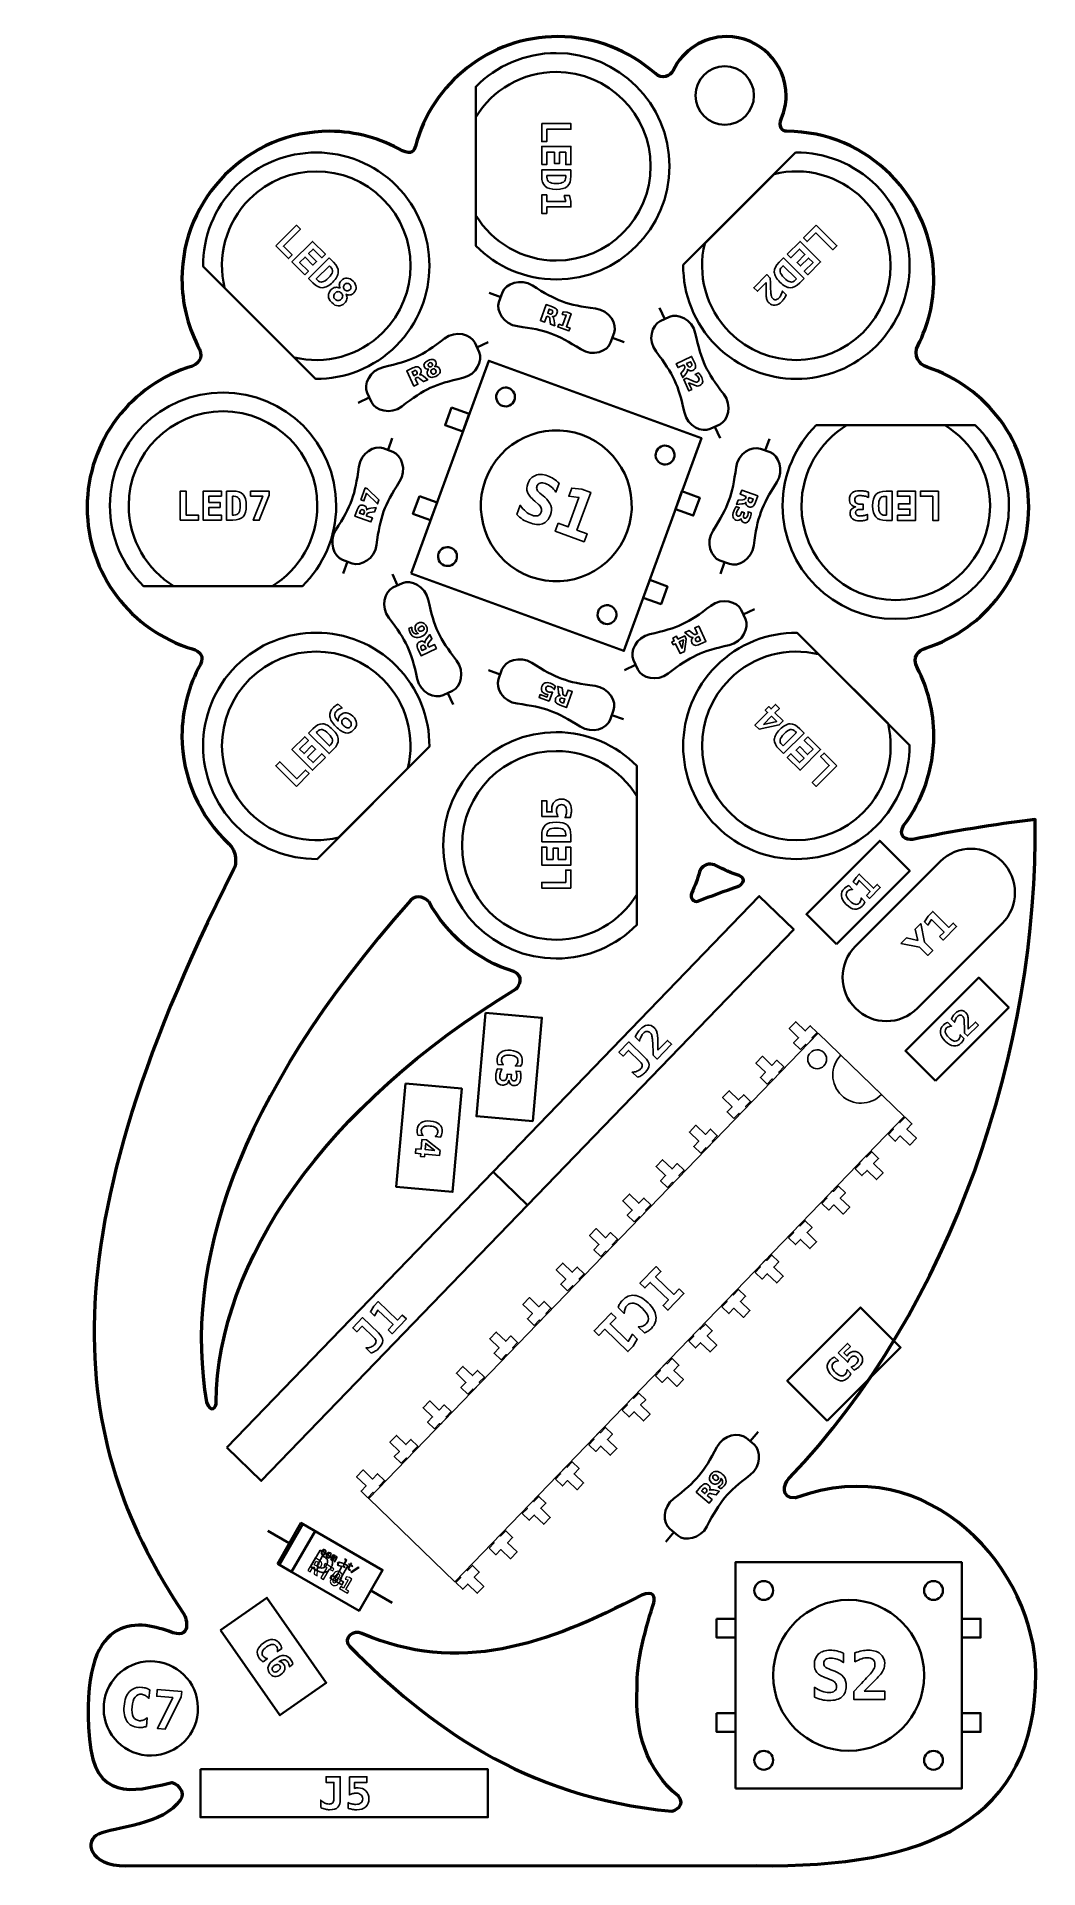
# Model space of a CAD drawing. Header units: centimetres. Extents: x -13.28 to -7.97, y -19.71 to -10.
import ezdxf

# ---------------------------------------------------------------- set-up
doc = ezdxf.new("R2010")
doc.units = ezdxf.units.CM
doc.header["$MEASUREMENT"] = 0
doc.layers.add('Layer 1', color=7, linetype='Continuous')

msp = doc.modelspace()

# ---------------------------------------------------------------- linework, layer by layer
at = {"layer": 'Layer 1', "color": 250, "lineweight": 35}
for centre, major_axis in [((-9.63438, -10.3133), (0, 0.155)), ((-9.42742, -18.23854), (0, 0.05)), ((-8.52742, -18.23854), (0, 0.05)), ((-8.97742, -18.68854), (0, 0.4)), ((-9.42742, -19.13854), (0, 0.05)), ((-8.52742, -19.13854), (0, 0.05))]:
    msp.add_ellipse(centre, major_axis=major_axis, ratio=1, dxfattribs=at)
at = {"layer": 'Layer 1', "color": 250, "lineweight": 53}
for points, knots in [([(-7.98516, -18.67627), (-7.98558, -18.14512), (-8.54242, -17.47947), (-9.25899, -17.74809), (-9.25899, -17.74809), (-9.33974, -17.74752), (-9.32433, -17.67658), (-9.29427, -17.64486), (-9.29427, -17.64486), (-8.42541, -16.74059), (-7.97135, -15.35802), (-7.98776, -14.15099), (-7.98776, -14.15099), (-8.21184, -14.17868), (-8.42831, -14.21438), (-8.63669, -14.25682), (-8.63669, -14.25682), (-8.67638, -14.26289), (-8.71688, -14.23848), (-8.68601, -14.18337), (-8.68601, -14.18337), (-8.5854, -14.05164), (-8.52574, -13.88669), (-8.52574, -13.70822), (-8.52574, -13.70822), (-8.52574, -13.57853), (-8.55718, -13.45672), (-8.61313, -13.34923), (-8.61313, -13.34923), (-8.64537, -13.2889), (-8.60484, -13.25401), (-8.56903, -13.24258), (-8.56903, -13.24258), (-8.25192, -13.14282), (-8.02222, -12.84641), (-8.02222, -12.49653), (-8.02222, -12.49653), (-8.02222, -12.14954), (-8.24821, -11.85574), (-8.56102, -11.7539), (-8.56102, -11.7539), (-8.60304, -11.74053), (-8.63764, -11.69188), (-8.60872, -11.63663), (-8.60872, -11.63663), (-8.55566, -11.53119), (-8.52574, -11.41269), (-8.52574, -11.28647), (-8.52574, -11.28647), (-8.52574, -10.85484), (-8.87549, -10.50334), (-9.30708, -10.50334), (-9.30708, -10.50334), (-9.32637, -10.50609), (-9.35491, -10.47712), (-9.33272, -10.43359), (-9.33272, -10.43359), (-9.31769, -10.39708), (-9.30887, -10.35711), (-9.30887, -10.31534), (-9.30887, -10.31534), (-9.30887, -10.14174), (-9.45097, -10.00144), (-9.62458, -10.00144), (-9.62458, -10.00144), (-9.74985, -10.00144), (-9.8572, -10.0746), (-9.90778, -10.18044), (-9.90778, -10.18044), (-9.92168, -10.21311), (-9.96716, -10.22842), (-10.00219, -10.19727), (-10.00219, -10.19727), (-10.13984, -10.07545), (-10.3205, -10.00144), (-10.51894, -10.00144), (-10.51894, -10.00144), (-10.88149, -10.00144), (-11.18562, -10.24715), (-11.27381, -10.58172), (-11.27381, -10.58172), (-11.28305, -10.60723), (-11.29519, -10.62928), (-11.34356, -10.60638), (-11.34356, -10.60638), (-11.45764, -10.54094), (-11.58884, -10.50334), (-11.72981, -10.50334), (-11.72981, -10.50334), (-12.16144, -10.50334), (-12.51213, -10.85484), (-12.51213, -11.28647), (-12.51213, -11.28647), (-12.51213, -11.41326), (-12.48278, -11.53256), (-12.42916, -11.63826), (-12.42916, -11.63826), (-12.39928, -11.69368), (-12.41141, -11.72797), (-12.4566, -11.74769), (-12.4566, -11.74769), (-12.77933, -11.84361), (-13.01484, -12.14238), (-13.01484, -12.49653), (-13.01484, -12.49653), (-13.01484, -12.8504), (-12.78017, -13.15079), (-12.45742, -13.24699), (-12.45742, -13.24699), (-12.41417, -13.26103), (-12.39388, -13.28587), (-12.41431, -13.32997), (-12.41431, -13.32997), (-12.47657, -13.44212), (-12.51213, -13.57056), (-12.51213, -13.70822), (-12.51213, -13.70822), (-12.51213, -13.93353), (-12.41621, -14.13705), (-12.26339, -14.27996), (-12.26339, -14.27996), (-12.22081, -14.31799), (-12.2218, -14.39077), (-12.23735, -14.41363), (-12.23735, -14.41363), (-13.28288, -16.47435), (-13.077, -17.4974), (-12.50388, -18.36118), (-12.50388, -18.36118), (-12.48648, -18.38171), (-12.45495, -18.50917), (-12.58255, -18.45502), (-12.58255, -18.45502), (-12.74006, -18.3966), (-13.06102, -18.34079), (-13.00299, -19.02733), (-13.00299, -19.02733), (-12.97558, -19.35213), (-12.77135, -19.30817), (-12.58008, -19.25924), (-12.58008, -19.25924), (-12.54547, -19.24284), (-12.48581, -19.31354), (-12.52233, -19.34934), (-12.52233, -19.34934), (-12.60241, -19.47793), (-12.87743, -19.49628), (-12.95462, -19.52961), (-12.95462, -19.52961), (-13.03177, -19.56281), (-13.00673, -19.6987), (-12.80966, -19.69856), (-12.80966, -19.69856), (-12.80966, -19.69856), (-9.46597, -19.6969), (-9.46597, -19.6969), (-9.46597, -19.6969), (-8.56328, -19.71164), (-7.98337, -19.45642), (-7.98516, -18.67805)], [0, 0, 0, 0, 0.025, 0.025, 0.025, 0.025, 0.05, 0.05, 0.05, 0.05, 0.075, 0.075, 0.075, 0.075, 0.1, 0.1, 0.1, 0.1, 0.125, 0.125, 0.125, 0.125, 0.15, 0.15, 0.15, 0.15, 0.175, 0.175, 0.175, 0.175, 0.2, 0.2, 0.2, 0.2, 0.225, 0.225, 0.225, 0.225, 0.25, 0.25, 0.25, 0.25, 0.275, 0.275, 0.275, 0.275, 0.3, 0.3, 0.3, 0.3, 0.325, 0.325, 0.325, 0.325, 0.35, 0.35, 0.35, 0.35, 0.375, 0.375, 0.375, 0.375, 0.4, 0.4, 0.4, 0.4, 0.425, 0.425, 0.425, 0.425, 0.45, 0.45, 0.45, 0.45, 0.475, 0.475, 0.475, 0.475, 0.5, 0.5, 0.5, 0.5, 0.525, 0.525, 0.525, 0.525, 0.55, 0.55, 0.55, 0.55, 0.575, 0.575, 0.575, 0.575, 0.6, 0.6, 0.6, 0.6, 0.625, 0.625, 0.625, 0.625, 0.65, 0.65, 0.65, 0.65, 0.675, 0.675, 0.675, 0.675, 0.7, 0.7, 0.7, 0.7, 0.725, 0.725, 0.725, 0.725, 0.75, 0.75, 0.75, 0.75, 0.775, 0.775, 0.775, 0.775, 0.8, 0.8, 0.8, 0.8, 0.825, 0.825, 0.825, 0.825, 0.85, 0.85, 0.85, 0.85, 0.875, 0.875, 0.875, 0.875, 0.9, 0.9, 0.9, 0.9, 0.925, 0.925, 0.925, 0.925, 0.95, 0.95, 0.95, 0.95, 0.975, 0.975, 0.975, 0.975, 1, 1, 1, 1]), ([(-9.71997, -14.38911), (-9.7066, -14.38745), (-9.69224, -14.39006), (-9.67848, -14.39712), (-9.67848, -14.39712), (-9.64017, -14.41779), (-9.59992, -14.43515), (-9.55818, -14.44919), (-9.55818, -14.44919), (-9.51006, -14.46919), (-9.55278, -14.50115), (-9.55913, -14.50472), (-9.55913, -14.50472), (-9.63329, -14.53008), (-9.70589, -14.55654), (-9.77729, -14.58385), (-9.77729, -14.58385), (-9.79631, -14.59139), (-9.82315, -14.56896), (-9.80954, -14.54112), (-9.80954, -14.54112), (-9.79271, -14.505), (-9.77867, -14.46739), (-9.76749, -14.4288), (-9.76749, -14.4288), (-9.76046, -14.40594), (-9.74201, -14.39186), (-9.71997, -14.38911)], [0, 0, 0, 0, 0.1428571, 0.1428571, 0.1428571, 0.1428571, 0.2857143, 0.2857143, 0.2857143, 0.2857143, 0.4285714, 0.4285714, 0.4285714, 0.4285714, 0.5714286, 0.5714286, 0.5714286, 0.5714286, 0.7142857, 0.7142857, 0.7142857, 0.7142857, 0.8571429, 0.8571429, 0.8571429, 0.8571429, 1, 1, 1, 1]), ([(-11.2041, -14.58646), (-11.10818, -14.76228), (-10.94682, -14.89704), (-10.75251, -14.95797), (-10.75251, -14.95797), (-10.69437, -14.98196), (-10.72302, -15.03335), (-10.74108, -15.04986), (-10.74108, -15.04986), (-11.76191, -15.67026), (-12.32142, -16.49558), (-12.33133, -17.23987), (-12.33133, -17.23987), (-12.32763, -17.26482), (-12.35987, -17.30517), (-12.38203, -17.23987), (-12.38203, -17.23987), (-12.50236, -16.52977), (-12.24561, -15.64811), (-11.30002, -14.58011), (-11.30002, -14.58011), (-11.2675, -14.54275), (-11.21472, -14.571), (-11.2041, -14.58646)], [0, 0, 0, 0, 0.1666667, 0.1666667, 0.1666667, 0.1666667, 0.3333333, 0.3333333, 0.3333333, 0.3333333, 0.5, 0.5, 0.5, 0.5, 0.6666667, 0.6666667, 0.6666667, 0.6666667, 0.8333333, 0.8333333, 0.8333333, 0.8333333, 1, 1, 1, 1]), ([(-11.55921, -18.46578), (-11.04768, -18.6893), (-10.57722, -18.52667), (-10.07645, -18.26318), (-10.07645, -18.26318), (-10.00783, -18.23951), (-10.00508, -18.27104), (-10.01002, -18.30343), (-10.01002, -18.30343), (-10.04629, -18.413), (-10.10897, -18.63278), (-10.09821, -18.75555), (-10.09821, -18.75555), (-10.11229, -18.98775), (-10.05108, -19.18936), (-9.87981, -19.32857), (-9.87981, -19.32857), (-9.83543, -19.37721), (-9.90447, -19.40875), (-9.91495, -19.40847), (-9.91495, -19.40847), (-10.70661, -19.33393), (-11.20756, -18.95042), (-11.6226, -18.53482), (-11.6226, -18.53482), (-11.66518, -18.49058), (-11.59861, -18.44535), (-11.55921, -18.46578)], [0, 0, 0, 0, 0.1428571, 0.1428571, 0.1428571, 0.1428571, 0.2857143, 0.2857143, 0.2857143, 0.2857143, 0.4285714, 0.4285714, 0.4285714, 0.4285714, 0.5714286, 0.5714286, 0.5714286, 0.5714286, 0.7142857, 0.7142857, 0.7142857, 0.7142857, 0.8571429, 0.8571429, 0.8571429, 0.8571429, 1, 1, 1, 1])]:
    msp.add_open_spline(points, degree=3, knots=knots, dxfattribs=at)
at = {"layer": 'Layer 1', "color": 250, "lineweight": 35}
for points, knots in [([(-9.92736, -10.68851), (-9.92736, -11.01986), (-10.19601, -11.28851), (-10.52736, -11.28851), (-10.52736, -11.28851), (-10.69445, -11.28851), (-10.84557, -11.22018), (-10.95436, -11.10996), (-10.95436, -11.10996), (-10.95436, -11.10996), (-10.95436, -10.26706), (-10.95436, -10.26706), (-10.95436, -10.26706), (-10.84557, -10.15684), (-10.69445, -10.08851), (-10.52736, -10.08851), (-10.52736, -10.08851), (-10.19601, -10.08851), (-9.92736, -10.35716), (-9.92736, -10.68851)], [0, 0, 0, 0, 0.2, 0.2, 0.2, 0.2, 0.4, 0.4, 0.4, 0.4, 0.6, 0.6, 0.6, 0.6, 0.8, 0.8, 0.8, 0.8, 1, 1, 1, 1]), ([(-10.02736, -10.68851), (-10.02736, -10.96463), (-10.25124, -11.18851), (-10.52736, -11.18851), (-10.52736, -11.18851), (-10.70815, -11.18851), (-10.86654, -11.09253), (-10.95436, -10.94875), (-10.95436, -10.94875), (-10.95436, -10.94875), (-10.95436, -10.42827), (-10.95436, -10.42827), (-10.95436, -10.42827), (-10.86654, -10.28449), (-10.70815, -10.18851), (-10.52736, -10.18851), (-10.52736, -10.18851), (-10.25124, -10.18851), (-10.02736, -10.41239), (-10.02736, -10.68851)], [0, 0, 0, 0, 0.2, 0.2, 0.2, 0.2, 0.4, 0.4, 0.4, 0.4, 0.6, 0.6, 0.6, 0.6, 0.8, 0.8, 0.8, 0.8, 1, 1, 1, 1]), ([(-11.37589, -10.79145), (-11.14159, -11.02575), (-11.14159, -11.40568), (-11.37589, -11.63998), (-11.37589, -11.63998), (-11.49404, -11.75813), (-11.64922, -11.81667), (-11.80408, -11.81566), (-11.80408, -11.81566), (-11.80408, -11.81566), (-12.4001, -11.21964), (-12.4001, -11.21964), (-12.4001, -11.21964), (-12.40111, -11.06478), (-12.34257, -10.9096), (-12.22442, -10.79145), (-12.22442, -10.79145), (-11.99012, -10.55715), (-11.61019, -10.55715), (-11.37589, -10.79145)], [0, 0, 0, 0, 0.2, 0.2, 0.2, 0.2, 0.4, 0.4, 0.4, 0.4, 0.6, 0.6, 0.6, 0.6, 0.8, 0.8, 0.8, 0.8, 1, 1, 1, 1]), ([(-11.4466, -10.86216), (-11.25136, -11.05741), (-11.25136, -11.37402), (-11.4466, -11.56927), (-11.4466, -11.56927), (-11.57444, -11.69711), (-11.75431, -11.74124), (-11.91807, -11.70167), (-11.91807, -11.70167), (-11.91807, -11.70167), (-12.28611, -11.33363), (-12.28611, -11.33363), (-12.28611, -11.33363), (-12.32568, -11.16987), (-12.28155, -10.99), (-12.15371, -10.86216), (-12.15371, -10.86216), (-11.95846, -10.66692), (-11.64185, -10.66692), (-11.4466, -10.86216)], [0, 0, 0, 0, 0.2, 0.2, 0.2, 0.2, 0.4, 0.4, 0.4, 0.4, 0.6, 0.6, 0.6, 0.6, 0.8, 0.8, 0.8, 0.8, 1, 1, 1, 1]), ([(-8.8303, -11.63998), (-9.0646, -11.87428), (-9.44453, -11.87428), (-9.67883, -11.63998), (-9.67883, -11.63998), (-9.79698, -11.52183), (-9.85552, -11.36665), (-9.85451, -11.21179), (-9.85451, -11.21179), (-9.85451, -11.21179), (-9.25849, -10.61577), (-9.25849, -10.61577), (-9.25849, -10.61577), (-9.10363, -10.61476), (-8.94845, -10.6733), (-8.8303, -10.79145), (-8.8303, -10.79145), (-8.596, -11.02575), (-8.596, -11.40568), (-8.8303, -11.63998)], [0, 0, 0, 0, 0.2, 0.2, 0.2, 0.2, 0.4, 0.4, 0.4, 0.4, 0.6, 0.6, 0.6, 0.6, 0.8, 0.8, 0.8, 0.8, 1, 1, 1, 1]), ([(-8.90101, -11.56927), (-9.09626, -11.76451), (-9.41287, -11.76451), (-9.60812, -11.56927), (-9.60812, -11.56927), (-9.73596, -11.44143), (-9.78009, -11.26156), (-9.74052, -11.0978), (-9.74052, -11.0978), (-9.74052, -11.0978), (-9.37248, -10.72976), (-9.37248, -10.72976), (-9.37248, -10.72976), (-9.20872, -10.69019), (-9.02885, -10.73432), (-8.90101, -10.86216), (-8.90101, -10.86216), (-8.70577, -11.05741), (-8.70577, -11.37402), (-8.90101, -11.56927)], [0, 0, 0, 0, 0.2, 0.2, 0.2, 0.2, 0.4, 0.4, 0.4, 0.4, 0.6, 0.6, 0.6, 0.6, 0.8, 0.8, 0.8, 0.8, 1, 1, 1, 1]), ([(-10.31909, -11.44288), (-10.46977, -11.42353), (-10.526, -11.40287), (-10.65398, -11.32098), (-10.65398, -11.32098), (-10.71735, -11.28044), (-10.79599, -11.31119), (-10.81242, -11.35632), (-10.81242, -11.35632), (-10.81242, -11.35632), (-10.8313, -11.40819), (-10.8313, -11.40819), (-10.8313, -11.40819), (-10.84772, -11.45331), (-10.80721, -11.52754), (-10.73264, -11.5371), (-10.73264, -11.5371), (-10.58198, -11.55644), (-10.52571, -11.57708), (-10.39775, -11.659), (-10.39775, -11.659), (-10.33444, -11.69951), (-10.25576, -11.66883), (-10.23932, -11.62366), (-10.23932, -11.62366), (-10.23932, -11.62366), (-10.22044, -11.57179), (-10.22044, -11.57179), (-10.22044, -11.57179), (-10.204, -11.52662), (-10.24447, -11.45246), (-10.31909, -11.44288)], [0, 0, 0, 0, 0.125, 0.125, 0.125, 0.125, 0.25, 0.25, 0.25, 0.25, 0.375, 0.375, 0.375, 0.375, 0.5, 0.5, 0.5, 0.5, 0.625, 0.625, 0.625, 0.625, 0.75, 0.75, 0.75, 0.75, 0.875, 0.875, 0.875, 0.875, 1, 1, 1, 1]), ([(-9.63965, -11.89686), (-9.73251, -11.77664), (-9.75766, -11.72226), (-9.79026, -11.57386), (-9.79026, -11.57386), (-9.8064, -11.50038), (-9.88375, -11.46652), (-9.92728, -11.48682), (-9.92728, -11.48682), (-9.92728, -11.48682), (-9.97731, -11.51015), (-9.97731, -11.51015), (-9.97731, -11.51015), (-10.02082, -11.53044), (-10.04466, -11.61157), (-9.9987, -11.67106), (-9.9987, -11.67106), (-9.90584, -11.79127), (-9.88065, -11.84566), (-9.84809, -11.99405), (-9.84809, -11.99405), (-9.83197, -12.06748), (-9.75463, -12.10141), (-9.71107, -12.0811), (-9.71107, -12.0811), (-9.71107, -12.0811), (-9.66104, -12.05777), (-9.66104, -12.05777), (-9.66104, -12.05777), (-9.61748, -12.03746), (-9.59366, -11.9564), (-9.63965, -11.89686)], [0, 0, 0, 0, 0.125, 0.125, 0.125, 0.125, 0.25, 0.25, 0.25, 0.25, 0.375, 0.375, 0.375, 0.375, 0.5, 0.5, 0.5, 0.5, 0.625, 0.625, 0.625, 0.625, 0.75, 0.75, 0.75, 0.75, 0.875, 0.875, 0.875, 0.875, 1, 1, 1, 1]), ([(-11.12053, -11.60231), (-11.24075, -11.69518), (-11.29513, -11.72032), (-11.44353, -11.75293), (-11.44353, -11.75293), (-11.51701, -11.76906), (-11.55087, -11.84642), (-11.53057, -11.88995), (-11.53057, -11.88995), (-11.53057, -11.88995), (-11.50724, -11.93997), (-11.50724, -11.93997), (-11.50724, -11.93997), (-11.48695, -11.98348), (-11.40582, -12.00732), (-11.34633, -11.96137), (-11.34633, -11.96137), (-11.22612, -11.86851), (-11.17173, -11.84331), (-11.02334, -11.81075), (-11.02334, -11.81075), (-10.94991, -11.79463), (-10.91598, -11.7173), (-10.93629, -11.67373), (-10.93629, -11.67373), (-10.93629, -11.67373), (-10.95962, -11.62371), (-10.95962, -11.62371), (-10.95962, -11.62371), (-10.97993, -11.58014), (-11.06099, -11.55632), (-11.12053, -11.60231)], [0, 0, 0, 0, 0.125, 0.125, 0.125, 0.125, 0.25, 0.25, 0.25, 0.25, 0.375, 0.375, 0.375, 0.375, 0.5, 0.5, 0.5, 0.5, 0.625, 0.625, 0.625, 0.625, 0.75, 0.75, 0.75, 0.75, 0.875, 0.875, 0.875, 0.875, 1, 1, 1, 1]), ([(-12.2946, -11.88763), (-11.96325, -11.88763), (-11.6946, -12.15628), (-11.6946, -12.48763), (-11.6946, -12.48763), (-11.6946, -12.65472), (-11.76293, -12.80584), (-11.87315, -12.91463), (-11.87315, -12.91463), (-11.87315, -12.91463), (-12.71605, -12.91463), (-12.71605, -12.91463), (-12.71605, -12.91463), (-12.82627, -12.80584), (-12.8946, -12.65472), (-12.8946, -12.48763), (-12.8946, -12.48763), (-12.8946, -12.15628), (-12.62595, -11.88763), (-12.2946, -11.88763)], [0, 0, 0, 0, 0.2, 0.2, 0.2, 0.2, 0.4, 0.4, 0.4, 0.4, 0.6, 0.6, 0.6, 0.6, 0.8, 0.8, 0.8, 0.8, 1, 1, 1, 1]), ([(-10.77928, -11.86478), (-10.75333, -11.87422), (-10.73995, -11.90292), (-10.74939, -11.92886), (-10.74939, -11.92886), (-10.75884, -11.95481), (-10.78753, -11.96819), (-10.81348, -11.95874), (-10.81348, -11.95874), (-10.83942, -11.9493), (-10.85281, -11.92061), (-10.84336, -11.89466), (-10.84336, -11.89466), (-10.83392, -11.86871), (-10.80522, -11.85533), (-10.77928, -11.86478)], [0, 0, 0, 0, 0.25, 0.25, 0.25, 0.25, 0.5, 0.5, 0.5, 0.5, 0.75, 0.75, 0.75, 0.75, 1, 1, 1, 1]), ([(-12.2946, -11.98763), (-12.01848, -11.98763), (-11.7946, -12.21151), (-11.7946, -12.48763), (-11.7946, -12.48763), (-11.7946, -12.66842), (-11.89058, -12.82681), (-12.03436, -12.91463), (-12.03436, -12.91463), (-12.03436, -12.91463), (-12.55484, -12.91463), (-12.55484, -12.91463), (-12.55484, -12.91463), (-12.69862, -12.82681), (-12.7946, -12.66842), (-12.7946, -12.48763), (-12.7946, -12.48763), (-12.7946, -12.21151), (-12.57072, -11.98763), (-12.2946, -11.98763)], [0, 0, 0, 0, 0.2, 0.2, 0.2, 0.2, 0.4, 0.4, 0.4, 0.4, 0.6, 0.6, 0.6, 0.6, 0.8, 0.8, 0.8, 0.8, 1, 1, 1, 1]), ([(-11.08258, -11.9672), (-11.08258, -11.9672), (-10.98861, -12.0014), (-10.98861, -12.0014), (-10.98861, -12.0014), (-10.98861, -12.0014), (-11.02281, -12.09537), (-11.02281, -12.09537), (-11.02281, -12.09537), (-11.02281, -12.09537), (-11.11678, -12.06117), (-11.11678, -12.06117), (-11.11678, -12.06117), (-11.11678, -12.06117), (-11.08258, -11.9672), (-11.08258, -11.9672)], [0, 0, 0, 0, 0.25, 0.25, 0.25, 0.25, 0.5, 0.5, 0.5, 0.5, 0.75, 0.75, 0.75, 0.75, 1, 1, 1, 1]), ([(-10.39063, -12.11265), (-10.18305, -12.1882), (-10.076, -12.41778), (-10.15154, -12.62532), (-10.15154, -12.62532), (-10.22709, -12.8329), (-10.45667, -12.93995), (-10.66425, -12.8644), (-10.66425, -12.8644), (-10.87179, -12.78886), (-10.97884, -12.55928), (-10.90329, -12.35171), (-10.90329, -12.35171), (-10.82775, -12.14416), (-10.59817, -12.03711), (-10.39063, -12.11265)], [0, 0, 0, 0, 0.25, 0.25, 0.25, 0.25, 0.5, 0.5, 0.5, 0.5, 0.75, 0.75, 0.75, 0.75, 1, 1, 1, 1]), ([(-8.72736, -13.08851), (-9.05871, -13.08851), (-9.32736, -12.81986), (-9.32736, -12.48851), (-9.32736, -12.48851), (-9.32736, -12.32142), (-9.25903, -12.1703), (-9.14881, -12.06151), (-9.14881, -12.06151), (-9.14881, -12.06151), (-8.30591, -12.06151), (-8.30591, -12.06151), (-8.30591, -12.06151), (-8.19569, -12.1703), (-8.12736, -12.32142), (-8.12736, -12.48851), (-8.12736, -12.48851), (-8.12736, -12.81986), (-8.39601, -13.08851), (-8.72736, -13.08851)], [0, 0, 0, 0, 0.2, 0.2, 0.2, 0.2, 0.4, 0.4, 0.4, 0.4, 0.6, 0.6, 0.6, 0.6, 0.8, 0.8, 0.8, 0.8, 1, 1, 1, 1]), ([(-8.72736, -12.98851), (-9.00348, -12.98851), (-9.22736, -12.76463), (-9.22736, -12.48851), (-9.22736, -12.48851), (-9.22736, -12.30772), (-9.13138, -12.14933), (-8.9876, -12.06151), (-8.9876, -12.06151), (-8.9876, -12.06151), (-8.46712, -12.06151), (-8.46712, -12.06151), (-8.46712, -12.06151), (-8.32334, -12.14933), (-8.22736, -12.30772), (-8.22736, -12.48851), (-8.22736, -12.48851), (-8.22736, -12.76463), (-8.45124, -12.98851), (-8.72736, -12.98851)], [0, 0, 0, 0, 0.2, 0.2, 0.2, 0.2, 0.4, 0.4, 0.4, 0.4, 0.6, 0.6, 0.6, 0.6, 0.8, 0.8, 0.8, 0.8, 1, 1, 1, 1]), ([(-11.57453, -12.28176), (-11.59387, -12.43244), (-11.61454, -12.48867), (-11.69642, -12.61665), (-11.69642, -12.61665), (-11.73697, -12.68002), (-11.70621, -12.75866), (-11.66108, -12.77509), (-11.66108, -12.77509), (-11.66108, -12.77509), (-11.60921, -12.79397), (-11.60921, -12.79397), (-11.60921, -12.79397), (-11.5641, -12.81039), (-11.48987, -12.76988), (-11.4803, -12.69531), (-11.4803, -12.69531), (-11.46096, -12.54465), (-11.44032, -12.48838), (-11.35841, -12.36042), (-11.35841, -12.36042), (-11.31789, -12.29711), (-11.34858, -12.21843), (-11.39375, -12.20199), (-11.39375, -12.20199), (-11.39375, -12.20199), (-11.44562, -12.18311), (-11.44562, -12.18311), (-11.44562, -12.18311), (-11.49079, -12.16667), (-11.56495, -12.20714), (-11.57453, -12.28176)], [0, 0, 0, 0, 0.125, 0.125, 0.125, 0.125, 0.25, 0.25, 0.25, 0.25, 0.375, 0.375, 0.375, 0.375, 0.5, 0.5, 0.5, 0.5, 0.625, 0.625, 0.625, 0.625, 0.75, 0.75, 0.75, 0.75, 0.875, 0.875, 0.875, 0.875, 1, 1, 1, 1]), ([(-9.93356, -12.17259), (-9.90761, -12.18204), (-9.89423, -12.21074), (-9.90367, -12.23668), (-9.90367, -12.23668), (-9.91311, -12.26263), (-9.94181, -12.27601), (-9.96776, -12.26656), (-9.96776, -12.26656), (-9.9937, -12.25712), (-10.00708, -12.22842), (-9.99764, -12.20248), (-9.99764, -12.20248), (-9.9882, -12.17653), (-9.9595, -12.16315), (-9.93356, -12.17259)], [0, 0, 0, 0, 0.25, 0.25, 0.25, 0.25, 0.5, 0.5, 0.5, 0.5, 0.75, 0.75, 0.75, 0.75, 1, 1, 1, 1]), ([(-9.48021, -12.6983), (-9.46086, -12.54762), (-9.4402, -12.49139), (-9.35831, -12.36341), (-9.35831, -12.36341), (-9.31777, -12.30004), (-9.34852, -12.2214), (-9.39365, -12.20497), (-9.39365, -12.20497), (-9.39365, -12.20497), (-9.44552, -12.18609), (-9.44552, -12.18609), (-9.44552, -12.18609), (-9.49064, -12.16967), (-9.56487, -12.21018), (-9.57443, -12.28475), (-9.57443, -12.28475), (-9.59377, -12.43541), (-9.61441, -12.49168), (-9.69633, -12.61964), (-9.69633, -12.61964), (-9.73684, -12.68295), (-9.70616, -12.76163), (-9.66099, -12.77807), (-9.66099, -12.77807), (-9.66099, -12.77807), (-9.60912, -12.79695), (-9.60912, -12.79695), (-9.60912, -12.79695), (-9.56395, -12.81339), (-9.48979, -12.77292), (-9.48021, -12.6983)], [0, 0, 0, 0, 0.125, 0.125, 0.125, 0.125, 0.25, 0.25, 0.25, 0.25, 0.375, 0.375, 0.375, 0.375, 0.5, 0.5, 0.5, 0.5, 0.625, 0.625, 0.625, 0.625, 0.75, 0.75, 0.75, 0.75, 0.875, 0.875, 0.875, 0.875, 1, 1, 1, 1]), ([(-9.86098, -12.41182), (-9.86098, -12.41182), (-9.76701, -12.44603), (-9.76701, -12.44603), (-9.76701, -12.44603), (-9.76701, -12.44603), (-9.80121, -12.54), (-9.80121, -12.54), (-9.80121, -12.54), (-9.80121, -12.54), (-9.89518, -12.50579), (-9.89518, -12.50579), (-9.89518, -12.50579), (-9.89518, -12.50579), (-9.86098, -12.41182), (-9.86098, -12.41182)], [0, 0, 0, 0, 0.25, 0.25, 0.25, 0.25, 0.5, 0.5, 0.5, 0.5, 0.75, 0.75, 0.75, 0.75, 1, 1, 1, 1]), ([(-11.25359, -12.43704), (-11.25359, -12.43704), (-11.15962, -12.47125), (-11.15962, -12.47125), (-11.15962, -12.47125), (-11.15962, -12.47125), (-11.19382, -12.56522), (-11.19382, -12.56522), (-11.19382, -12.56522), (-11.19382, -12.56522), (-11.28779, -12.53101), (-11.28779, -12.53101), (-11.28779, -12.53101), (-11.28779, -12.53101), (-11.25359, -12.43704), (-11.25359, -12.43704)], [0, 0, 0, 0, 0.25, 0.25, 0.25, 0.25, 0.5, 0.5, 0.5, 0.5, 0.75, 0.75, 0.75, 0.75, 1, 1, 1, 1]), ([(-11.0871, -12.7105), (-11.06115, -12.71994), (-11.04777, -12.74864), (-11.05721, -12.77458), (-11.05721, -12.77458), (-11.06665, -12.80053), (-11.09535, -12.81391), (-11.1213, -12.80447), (-11.1213, -12.80447), (-11.14724, -12.79503), (-11.16062, -12.76633), (-11.15118, -12.74038), (-11.15118, -12.74038), (-11.14174, -12.71444), (-11.11304, -12.70106), (-11.0871, -12.7105)], [0, 0, 0, 0, 0.25, 0.25, 0.25, 0.25, 0.5, 0.5, 0.5, 0.5, 0.75, 0.75, 0.75, 0.75, 1, 1, 1, 1]), ([(-11.41507, -13.0832), (-11.32221, -13.20342), (-11.29706, -13.25779), (-11.26446, -13.40619), (-11.26446, -13.40619), (-11.24832, -13.47967), (-11.17097, -13.51353), (-11.12744, -13.49323), (-11.12744, -13.49323), (-11.12744, -13.49323), (-11.07741, -13.46991), (-11.07741, -13.46991), (-11.07741, -13.46991), (-11.0339, -13.44962), (-11.01006, -13.36848), (-11.05602, -13.30899), (-11.05602, -13.30899), (-11.14888, -13.18878), (-11.17407, -13.1344), (-11.20663, -12.986), (-11.20663, -12.986), (-11.22275, -12.91258), (-11.30009, -12.87864), (-11.34365, -12.89896), (-11.34365, -12.89896), (-11.34365, -12.89896), (-11.39368, -12.92228), (-11.39368, -12.92228), (-11.39368, -12.92228), (-11.43724, -12.9426), (-11.46106, -13.02366), (-11.41507, -13.0832)], [0, 0, 0, 0, 0.125, 0.125, 0.125, 0.125, 0.25, 0.25, 0.25, 0.25, 0.375, 0.375, 0.375, 0.375, 0.5, 0.5, 0.5, 0.5, 0.625, 0.625, 0.625, 0.625, 0.75, 0.75, 0.75, 0.75, 0.875, 0.875, 0.875, 0.875, 1, 1, 1, 1]), ([(-10.03199, -12.88167), (-10.03199, -12.88167), (-9.93802, -12.91587), (-9.93802, -12.91587), (-9.93802, -12.91587), (-9.93802, -12.91587), (-9.97222, -13.00984), (-9.97222, -13.00984), (-9.97222, -13.00984), (-9.97222, -13.00984), (-10.06619, -12.97564), (-10.06619, -12.97564), (-10.06619, -12.97564), (-10.06619, -12.97564), (-10.03199, -12.88167), (-10.03199, -12.88167)], [0, 0, 0, 0, 0.25, 0.25, 0.25, 0.25, 0.5, 0.5, 0.5, 0.5, 0.75, 0.75, 0.75, 0.75, 1, 1, 1, 1]), ([(-10.24137, -13.01832), (-10.21543, -13.02776), (-10.20204, -13.05646), (-10.21149, -13.0824), (-10.21149, -13.0824), (-10.22093, -13.10835), (-10.24963, -13.12173), (-10.27558, -13.11229), (-10.27558, -13.11229), (-10.30152, -13.10284), (-10.3149, -13.07415), (-10.30546, -13.0482), (-10.30546, -13.0482), (-10.29601, -13.02226), (-10.26732, -13.00887), (-10.24137, -13.01832)], [0, 0, 0, 0, 0.25, 0.25, 0.25, 0.25, 0.5, 0.5, 0.5, 0.5, 0.75, 0.75, 0.75, 0.75, 1, 1, 1, 1]), ([(-9.93418, -13.37775), (-9.81396, -13.28488), (-9.75958, -13.25974), (-9.61119, -13.22713), (-9.61119, -13.22713), (-9.5377, -13.211), (-9.50385, -13.13364), (-9.52414, -13.09012), (-9.52414, -13.09012), (-9.52414, -13.09012), (-9.54747, -13.04009), (-9.54747, -13.04009), (-9.54747, -13.04009), (-9.56776, -12.99658), (-9.64889, -12.97274), (-9.70838, -13.01869), (-9.70838, -13.01869), (-9.82859, -13.11156), (-9.88298, -13.13675), (-10.03138, -13.16931), (-10.03138, -13.16931), (-10.1048, -13.18543), (-10.13873, -13.26276), (-10.11842, -13.30633), (-10.11842, -13.30633), (-10.11842, -13.30633), (-10.09509, -13.35635), (-10.09509, -13.35635), (-10.09509, -13.35635), (-10.07478, -13.39992), (-9.99372, -13.42374), (-9.93418, -13.37775)], [0, 0, 0, 0, 0.125, 0.125, 0.125, 0.125, 0.25, 0.25, 0.25, 0.25, 0.375, 0.375, 0.375, 0.375, 0.5, 0.5, 0.5, 0.5, 0.625, 0.625, 0.625, 0.625, 0.75, 0.75, 0.75, 0.75, 0.875, 0.875, 0.875, 0.875, 1, 1, 1, 1]), ([(-12.22442, -13.33704), (-11.99012, -13.10274), (-11.61019, -13.10274), (-11.37589, -13.33704), (-11.37589, -13.33704), (-11.25774, -13.45519), (-11.1992, -13.61037), (-11.20021, -13.76523), (-11.20021, -13.76523), (-11.20021, -13.76523), (-11.79623, -14.36125), (-11.79623, -14.36125), (-11.79623, -14.36125), (-11.95109, -14.36226), (-12.10627, -14.30372), (-12.22442, -14.18557), (-12.22442, -14.18557), (-12.45872, -13.95127), (-12.45872, -13.57134), (-12.22442, -13.33704)], [0, 0, 0, 0, 0.2, 0.2, 0.2, 0.2, 0.4, 0.4, 0.4, 0.4, 0.6, 0.6, 0.6, 0.6, 0.8, 0.8, 0.8, 0.8, 1, 1, 1, 1]), ([(-9.67883, -14.18557), (-9.91313, -13.95127), (-9.91313, -13.57134), (-9.67883, -13.33704), (-9.67883, -13.33704), (-9.56068, -13.21889), (-9.4055, -13.16035), (-9.25064, -13.16136), (-9.25064, -13.16136), (-9.25064, -13.16136), (-8.65462, -13.75738), (-8.65462, -13.75738), (-8.65462, -13.75738), (-8.65361, -13.91224), (-8.71215, -14.06742), (-8.8303, -14.18557), (-8.8303, -14.18557), (-9.0646, -14.41987), (-9.44453, -14.41987), (-9.67883, -14.18557)], [0, 0, 0, 0, 0.2, 0.2, 0.2, 0.2, 0.4, 0.4, 0.4, 0.4, 0.6, 0.6, 0.6, 0.6, 0.8, 0.8, 0.8, 0.8, 1, 1, 1, 1]), ([(-12.15371, -13.40775), (-11.95846, -13.21251), (-11.64185, -13.21251), (-11.4466, -13.40775), (-11.4466, -13.40775), (-11.31876, -13.53559), (-11.27463, -13.71546), (-11.3142, -13.87922), (-11.3142, -13.87922), (-11.3142, -13.87922), (-11.68224, -14.24726), (-11.68224, -14.24726), (-11.68224, -14.24726), (-11.846, -14.28683), (-12.02587, -14.2427), (-12.15371, -14.11486), (-12.15371, -14.11486), (-12.34895, -13.91961), (-12.34895, -13.603), (-12.15371, -13.40775)], [0, 0, 0, 0, 0.2, 0.2, 0.2, 0.2, 0.4, 0.4, 0.4, 0.4, 0.6, 0.6, 0.6, 0.6, 0.8, 0.8, 0.8, 0.8, 1, 1, 1, 1]), ([(-10.73563, -13.53718), (-10.58495, -13.55653), (-10.52872, -13.57719), (-10.40074, -13.65908), (-10.40074, -13.65908), (-10.33737, -13.69962), (-10.25873, -13.66887), (-10.2423, -13.62374), (-10.2423, -13.62374), (-10.2423, -13.62374), (-10.22342, -13.57187), (-10.22342, -13.57187), (-10.22342, -13.57187), (-10.207, -13.52675), (-10.24751, -13.45252), (-10.32208, -13.44296), (-10.32208, -13.44296), (-10.47274, -13.42362), (-10.52901, -13.40298), (-10.65697, -13.32106), (-10.65697, -13.32106), (-10.72028, -13.28055), (-10.79896, -13.31123), (-10.8154, -13.3564), (-10.8154, -13.3564), (-10.8154, -13.3564), (-10.83428, -13.40827), (-10.83428, -13.40827), (-10.83428, -13.40827), (-10.85072, -13.45344), (-10.81025, -13.5276), (-10.73563, -13.53718)], [0, 0, 0, 0, 0.125, 0.125, 0.125, 0.125, 0.25, 0.25, 0.25, 0.25, 0.375, 0.375, 0.375, 0.375, 0.5, 0.5, 0.5, 0.5, 0.625, 0.625, 0.625, 0.625, 0.75, 0.75, 0.75, 0.75, 0.875, 0.875, 0.875, 0.875, 1, 1, 1, 1]), ([(-9.60812, -14.11486), (-9.80336, -13.91961), (-9.80336, -13.603), (-9.60812, -13.40775), (-9.60812, -13.40775), (-9.48028, -13.27991), (-9.30041, -13.23578), (-9.13665, -13.27535), (-9.13665, -13.27535), (-9.13665, -13.27535), (-8.76861, -13.64339), (-8.76861, -13.64339), (-8.76861, -13.64339), (-8.72904, -13.80715), (-8.77317, -13.98702), (-8.90101, -14.11486), (-8.90101, -14.11486), (-9.09626, -14.3101), (-9.41287, -14.3101), (-9.60812, -14.11486)], [0, 0, 0, 0, 0.2, 0.2, 0.2, 0.2, 0.4, 0.4, 0.4, 0.4, 0.6, 0.6, 0.6, 0.6, 0.8, 0.8, 0.8, 0.8, 1, 1, 1, 1]), ([(-11.12737, -14.28851), (-11.12737, -13.95716), (-10.85872, -13.68851), (-10.52737, -13.68851), (-10.52737, -13.68851), (-10.36028, -13.68851), (-10.20916, -13.75684), (-10.10037, -13.86706), (-10.10037, -13.86706), (-10.10037, -13.86706), (-10.10037, -14.70996), (-10.10037, -14.70996), (-10.10037, -14.70996), (-10.20916, -14.82018), (-10.36028, -14.88851), (-10.52737, -14.88851), (-10.52737, -14.88851), (-10.85872, -14.88851), (-11.12737, -14.61986), (-11.12737, -14.28851)], [0, 0, 0, 0, 0.2, 0.2, 0.2, 0.2, 0.4, 0.4, 0.4, 0.4, 0.6, 0.6, 0.6, 0.6, 0.8, 0.8, 0.8, 0.8, 1, 1, 1, 1]), ([(-11.02737, -14.28851), (-11.02737, -14.01239), (-10.80349, -13.78851), (-10.52737, -13.78851), (-10.52737, -13.78851), (-10.34658, -13.78851), (-10.18819, -13.88449), (-10.10037, -14.02827), (-10.10037, -14.02827), (-10.10037, -14.02827), (-10.10037, -14.54875), (-10.10037, -14.54875), (-10.10037, -14.54875), (-10.18819, -14.69253), (-10.34658, -14.78851), (-10.52737, -14.78851), (-10.52737, -14.78851), (-10.80349, -14.78851), (-11.02737, -14.56463), (-11.02737, -14.28851)], [0, 0, 0, 0, 0.2, 0.2, 0.2, 0.2, 0.4, 0.4, 0.4, 0.4, 0.6, 0.6, 0.6, 0.6, 0.8, 0.8, 0.8, 0.8, 1, 1, 1, 1]), ([(-9.67595, -17.47811), (-9.74566, -17.61308), (-9.78432, -17.65885), (-9.90503, -17.75111), (-9.90503, -17.75111), (-9.96481, -17.79679), (-9.96281, -17.88121), (-9.92601, -17.91208), (-9.92601, -17.91208), (-9.92601, -17.91208), (-9.88373, -17.94756), (-9.88373, -17.94756), (-9.88373, -17.94756), (-9.84695, -17.97842), (-9.76334, -17.96574), (-9.72885, -17.89895), (-9.72885, -17.89895), (-9.65915, -17.76398), (-9.62051, -17.71816), (-9.49977, -17.62594), (-9.49977, -17.62594), (-9.44004, -17.5803), (-9.44197, -17.49587), (-9.47879, -17.46497), (-9.47879, -17.46497), (-9.47879, -17.46497), (-9.52108, -17.42949), (-9.52108, -17.42949), (-9.52108, -17.42949), (-9.5579, -17.3986), (-9.64143, -17.41126), (-9.67595, -17.47811)], [0, 0, 0, 0, 0.125, 0.125, 0.125, 0.125, 0.25, 0.25, 0.25, 0.25, 0.375, 0.375, 0.375, 0.375, 0.5, 0.5, 0.5, 0.5, 0.625, 0.625, 0.625, 0.625, 0.75, 0.75, 0.75, 0.75, 0.875, 0.875, 0.875, 0.875, 1, 1, 1, 1]), ([(-9.6774, -18.38852), (-9.6774, -18.38852), (-9.5774, -18.38852), (-9.5774, -18.38852), (-9.5774, -18.38852), (-9.5774, -18.38852), (-9.5774, -18.48852), (-9.5774, -18.48852), (-9.5774, -18.48852), (-9.5774, -18.48852), (-9.6774, -18.48852), (-9.6774, -18.48852), (-9.6774, -18.48852), (-9.6774, -18.48852), (-9.6774, -18.38852), (-9.6774, -18.38852)], [0, 0, 0, 0, 0.25, 0.25, 0.25, 0.25, 0.5, 0.5, 0.5, 0.5, 0.75, 0.75, 0.75, 0.75, 1, 1, 1, 1]), ([(-8.3774, -18.38852), (-8.3774, -18.38852), (-8.2774, -18.38852), (-8.2774, -18.38852), (-8.2774, -18.38852), (-8.2774, -18.38852), (-8.2774, -18.48852), (-8.2774, -18.48852), (-8.2774, -18.48852), (-8.2774, -18.48852), (-8.3774, -18.48852), (-8.3774, -18.48852), (-8.3774, -18.48852), (-8.3774, -18.48852), (-8.3774, -18.38852), (-8.3774, -18.38852)], [0, 0, 0, 0, 0.25, 0.25, 0.25, 0.25, 0.5, 0.5, 0.5, 0.5, 0.75, 0.75, 0.75, 0.75, 1, 1, 1, 1]), ([(-9.6774, -18.88852), (-9.6774, -18.88852), (-9.5774, -18.88852), (-9.5774, -18.88852), (-9.5774, -18.88852), (-9.5774, -18.88852), (-9.5774, -18.98852), (-9.5774, -18.98852), (-9.5774, -18.98852), (-9.5774, -18.98852), (-9.6774, -18.98852), (-9.6774, -18.98852), (-9.6774, -18.98852), (-9.6774, -18.98852), (-9.6774, -18.88852), (-9.6774, -18.88852)], [0, 0, 0, 0, 0.25, 0.25, 0.25, 0.25, 0.5, 0.5, 0.5, 0.5, 0.75, 0.75, 0.75, 0.75, 1, 1, 1, 1]), ([(-8.3774, -18.88852), (-8.3774, -18.88852), (-8.2774, -18.88852), (-8.2774, -18.88852), (-8.2774, -18.88852), (-8.2774, -18.88852), (-8.2774, -18.98852), (-8.2774, -18.98852), (-8.2774, -18.98852), (-8.2774, -18.98852), (-8.3774, -18.98852), (-8.3774, -18.98852), (-8.3774, -18.98852), (-8.3774, -18.98852), (-8.3774, -18.88852), (-8.3774, -18.88852)], [0, 0, 0, 0, 0.25, 0.25, 0.25, 0.25, 0.5, 0.5, 0.5, 0.5, 0.75, 0.75, 0.75, 0.75, 1, 1, 1, 1])]:
    msp.add_open_spline(points, degree=3, knots=knots, dxfattribs=at)
at = {"layer": 'Layer 1', "color": 250}
for points, knots in [([(-10.60452, -10.46194), (-10.60452, -10.46194), (-10.45021, -10.46194), (-10.45021, -10.46194), (-10.45021, -10.46194), (-10.45021, -10.46194), (-10.45021, -10.49242), (-10.45021, -10.49242), (-10.45021, -10.49242), (-10.45021, -10.49242), (-10.57764, -10.49242), (-10.57764, -10.49242), (-10.57764, -10.49242), (-10.57764, -10.49242), (-10.57764, -10.55765), (-10.57764, -10.55765), (-10.57764, -10.55765), (-10.57764, -10.55765), (-10.60452, -10.55765), (-10.60452, -10.55765), (-10.60452, -10.55765), (-10.60452, -10.55765), (-10.60452, -10.46194), (-10.60452, -10.46194)], [0, 0, 0, 0, 0.1666667, 0.1666667, 0.1666667, 0.1666667, 0.3333333, 0.3333333, 0.3333333, 0.3333333, 0.5, 0.5, 0.5, 0.5, 0.6666667, 0.6666667, 0.6666667, 0.6666667, 0.8333333, 0.8333333, 0.8333333, 0.8333333, 1, 1, 1, 1]), ([(-10.60452, -10.67961), (-10.60452, -10.67961), (-10.60452, -10.58348), (-10.60452, -10.58348), (-10.60452, -10.58348), (-10.60452, -10.58348), (-10.45021, -10.58348), (-10.45021, -10.58348), (-10.45021, -10.58348), (-10.45021, -10.58348), (-10.45021, -10.67961), (-10.45021, -10.67961), (-10.45021, -10.67961), (-10.45021, -10.67961), (-10.47709, -10.67961), (-10.47709, -10.67961), (-10.47709, -10.67961), (-10.47709, -10.67961), (-10.47709, -10.61396), (-10.47709, -10.61396), (-10.47709, -10.61396), (-10.47709, -10.61396), (-10.51036, -10.61396), (-10.51036, -10.61396), (-10.51036, -10.61396), (-10.51036, -10.61396), (-10.51036, -10.6734), (-10.51036, -10.6734), (-10.51036, -10.6734), (-10.51036, -10.6734), (-10.53724, -10.6734), (-10.53724, -10.6734), (-10.53724, -10.6734), (-10.53724, -10.6734), (-10.53724, -10.61396), (-10.53724, -10.61396), (-10.53724, -10.61396), (-10.53724, -10.61396), (-10.57764, -10.61396), (-10.57764, -10.61396), (-10.57764, -10.61396), (-10.57764, -10.61396), (-10.57764, -10.67961), (-10.57764, -10.67961), (-10.57764, -10.67961), (-10.57764, -10.67961), (-10.60452, -10.67961), (-10.60452, -10.67961)], [0, 0, 0, 0, 0.0833333, 0.0833333, 0.0833333, 0.0833333, 0.1666667, 0.1666667, 0.1666667, 0.1666667, 0.25, 0.25, 0.25, 0.25, 0.3333333, 0.3333333, 0.3333333, 0.3333333, 0.4166667, 0.4166667, 0.4166667, 0.4166667, 0.5, 0.5, 0.5, 0.5, 0.5833333, 0.5833333, 0.5833333, 0.5833333, 0.6666667, 0.6666667, 0.6666667, 0.6666667, 0.75, 0.75, 0.75, 0.75, 0.8333333, 0.8333333, 0.8333333, 0.8333333, 0.9166667, 0.9166667, 0.9166667, 0.9166667, 1, 1, 1, 1]), ([(-10.45021, -10.7077), (-10.45021, -10.7077), (-10.45021, -10.74036), (-10.45021, -10.74036), (-10.45021, -10.74036), (-10.45021, -10.76555), (-10.45621, -10.78372), (-10.46824, -10.7948), (-10.46824, -10.7948), (-10.48027, -10.80591), (-10.49992, -10.81145), (-10.52723, -10.81145), (-10.52723, -10.81145), (-10.55457, -10.81145), (-10.57429, -10.80591), (-10.58639, -10.7948), (-10.58639, -10.7948), (-10.59849, -10.78372), (-10.60452, -10.76555), (-10.60452, -10.74036), (-10.60452, -10.74036), (-10.60452, -10.74036), (-10.60452, -10.7077), (-10.60452, -10.7077), (-10.60452, -10.7077), (-10.60452, -10.7077), (-10.45021, -10.7077), (-10.45021, -10.7077)], [0, 0, 0, 0, 0.1428571, 0.1428571, 0.1428571, 0.1428571, 0.2857143, 0.2857143, 0.2857143, 0.2857143, 0.4285714, 0.4285714, 0.4285714, 0.4285714, 0.5714286, 0.5714286, 0.5714286, 0.5714286, 0.7142857, 0.7142857, 0.7142857, 0.7142857, 0.8571429, 0.8571429, 0.8571429, 0.8571429, 1, 1, 1, 1]), ([(-10.47769, -10.73818), (-10.47769, -10.73818), (-10.57704, -10.73818), (-10.57704, -10.73818), (-10.57704, -10.73818), (-10.57704, -10.73818), (-10.57704, -10.74643), (-10.57704, -10.74643), (-10.57704, -10.74643), (-10.57704, -10.75843), (-10.57326, -10.767), (-10.56571, -10.77208), (-10.56571, -10.77208), (-10.55816, -10.77719), (-10.54532, -10.77973), (-10.52723, -10.77973), (-10.52723, -10.77973), (-10.50923, -10.77973), (-10.49646, -10.77719), (-10.48895, -10.77208), (-10.48895, -10.77208), (-10.48143, -10.767), (-10.47769, -10.75843), (-10.47769, -10.74643), (-10.47769, -10.74643), (-10.47769, -10.74643), (-10.47769, -10.73818), (-10.47769, -10.73818)], [0, 0, 0, 0, 0.1428571, 0.1428571, 0.1428571, 0.1428571, 0.2857143, 0.2857143, 0.2857143, 0.2857143, 0.4285714, 0.4285714, 0.4285714, 0.4285714, 0.5714286, 0.5714286, 0.5714286, 0.5714286, 0.7142857, 0.7142857, 0.7142857, 0.7142857, 0.8571429, 0.8571429, 0.8571429, 0.8571429, 1, 1, 1, 1]), ([(-10.57764, -10.84042), (-10.57764, -10.84042), (-10.57764, -10.87453), (-10.57764, -10.87453), (-10.57764, -10.87453), (-10.57764, -10.87453), (-10.47748, -10.87453), (-10.47748, -10.87453), (-10.47748, -10.87453), (-10.47748, -10.87453), (-10.48535, -10.84282), (-10.48535, -10.84282), (-10.48535, -10.84282), (-10.48535, -10.84282), (-10.45787, -10.84282), (-10.45787, -10.84282), (-10.45787, -10.84282), (-10.45787, -10.84282), (-10.45021, -10.87474), (-10.45021, -10.87474), (-10.45021, -10.87474), (-10.45021, -10.87474), (-10.45021, -10.9042), (-10.45021, -10.9042), (-10.45021, -10.9042), (-10.45021, -10.9042), (-10.57764, -10.9042), (-10.57764, -10.9042), (-10.57764, -10.9042), (-10.57764, -10.9042), (-10.57764, -10.93832), (-10.57764, -10.93832), (-10.57764, -10.93832), (-10.57764, -10.93832), (-10.60452, -10.93832), (-10.60452, -10.93832), (-10.60452, -10.93832), (-10.60452, -10.93832), (-10.60452, -10.84042), (-10.60452, -10.84042), (-10.60452, -10.84042), (-10.60452, -10.84042), (-10.57764, -10.84042), (-10.57764, -10.84042)], [0, 0, 0, 0, 0.0909091, 0.0909091, 0.0909091, 0.0909091, 0.1818182, 0.1818182, 0.1818182, 0.1818182, 0.2727273, 0.2727273, 0.2727273, 0.2727273, 0.3636364, 0.3636364, 0.3636364, 0.3636364, 0.4545455, 0.4545455, 0.4545455, 0.4545455, 0.5454545, 0.5454545, 0.5454545, 0.5454545, 0.6363636, 0.6363636, 0.6363636, 0.6363636, 0.7272727, 0.7272727, 0.7272727, 0.7272727, 0.8181818, 0.8181818, 0.8181818, 0.8181818, 0.9090909, 0.9090909, 0.9090909, 0.9090909, 1, 1, 1, 1]), ([(-12.01492, -11.11007), (-12.01492, -11.11007), (-11.90581, -11.00096), (-11.90581, -11.00096), (-11.90581, -11.00096), (-11.90581, -11.00096), (-11.88425, -11.02251), (-11.88425, -11.02251), (-11.88425, -11.02251), (-11.88425, -11.02251), (-11.97435, -11.11261), (-11.97435, -11.11261), (-11.97435, -11.11261), (-11.97435, -11.11261), (-11.92824, -11.15872), (-11.92824, -11.15872), (-11.92824, -11.15872), (-11.92824, -11.15872), (-11.94726, -11.17773), (-11.94726, -11.17773), (-11.94726, -11.17773), (-11.94726, -11.17773), (-12.01492, -11.11007), (-12.01492, -11.11007)], [0, 0, 0, 0, 0.1666667, 0.1666667, 0.1666667, 0.1666667, 0.3333333, 0.3333333, 0.3333333, 0.3333333, 0.5, 0.5, 0.5, 0.5, 0.6666667, 0.6666667, 0.6666667, 0.6666667, 0.8333333, 0.8333333, 0.8333333, 0.8333333, 1, 1, 1, 1]), ([(-9.14892, -11.00095), (-9.14892, -11.00095), (-9.03981, -11.11006), (-9.03981, -11.11006), (-9.03981, -11.11006), (-9.03981, -11.11006), (-9.06136, -11.13162), (-9.06136, -11.13162), (-9.06136, -11.13162), (-9.06136, -11.13162), (-9.15146, -11.04152), (-9.15146, -11.04152), (-9.15146, -11.04152), (-9.15146, -11.04152), (-9.19757, -11.08763), (-9.19757, -11.08763), (-9.19757, -11.08763), (-9.19757, -11.08763), (-9.21658, -11.06861), (-9.21658, -11.06861), (-9.21658, -11.06861), (-9.21658, -11.06861), (-9.14892, -11.00095), (-9.14892, -11.00095)], [0, 0, 0, 0, 0.1666667, 0.1666667, 0.1666667, 0.1666667, 0.3333333, 0.3333333, 0.3333333, 0.3333333, 0.5, 0.5, 0.5, 0.5, 0.6666667, 0.6666667, 0.6666667, 0.6666667, 0.8333333, 0.8333333, 0.8333333, 0.8333333, 1, 1, 1, 1]), ([(-11.861, -11.26399), (-11.861, -11.26399), (-11.92899, -11.196), (-11.92899, -11.196), (-11.92899, -11.196), (-11.92899, -11.196), (-11.81987, -11.08689), (-11.81987, -11.08689), (-11.81987, -11.08689), (-11.81987, -11.08689), (-11.75189, -11.15487), (-11.75189, -11.15487), (-11.75189, -11.15487), (-11.75189, -11.15487), (-11.77091, -11.17389), (-11.77091, -11.17389), (-11.77091, -11.17389), (-11.77091, -11.17389), (-11.81733, -11.12746), (-11.81733, -11.12746), (-11.81733, -11.12746), (-11.81733, -11.12746), (-11.84086, -11.151), (-11.84086, -11.151), (-11.84086, -11.151), (-11.84086, -11.151), (-11.79881, -11.19305), (-11.79881, -11.19305), (-11.79881, -11.19305), (-11.79881, -11.19305), (-11.81782, -11.21206), (-11.81782, -11.21206), (-11.81782, -11.21206), (-11.81782, -11.21206), (-11.85987, -11.17001), (-11.85987, -11.17001), (-11.85987, -11.17001), (-11.85987, -11.17001), (-11.88841, -11.19855), (-11.88841, -11.19855), (-11.88841, -11.19855), (-11.88841, -11.19855), (-11.84199, -11.24497), (-11.84199, -11.24497), (-11.84199, -11.24497), (-11.84199, -11.24497), (-11.861, -11.26399), (-11.861, -11.26399)], [0, 0, 0, 0, 0.0833333, 0.0833333, 0.0833333, 0.0833333, 0.1666667, 0.1666667, 0.1666667, 0.1666667, 0.25, 0.25, 0.25, 0.25, 0.3333333, 0.3333333, 0.3333333, 0.3333333, 0.4166667, 0.4166667, 0.4166667, 0.4166667, 0.5, 0.5, 0.5, 0.5, 0.5833333, 0.5833333, 0.5833333, 0.5833333, 0.6666667, 0.6666667, 0.6666667, 0.6666667, 0.75, 0.75, 0.75, 0.75, 0.8333333, 0.8333333, 0.8333333, 0.8333333, 0.9166667, 0.9166667, 0.9166667, 0.9166667, 1, 1, 1, 1]), ([(-9.30284, -11.15487), (-9.30284, -11.15487), (-9.23485, -11.08688), (-9.23485, -11.08688), (-9.23485, -11.08688), (-9.23485, -11.08688), (-9.12574, -11.196), (-9.12574, -11.196), (-9.12574, -11.196), (-9.12574, -11.196), (-9.19372, -11.26398), (-9.19372, -11.26398), (-9.19372, -11.26398), (-9.19372, -11.26398), (-9.21274, -11.24496), (-9.21274, -11.24496), (-9.21274, -11.24496), (-9.21274, -11.24496), (-9.16631, -11.19854), (-9.16631, -11.19854), (-9.16631, -11.19854), (-9.16631, -11.19854), (-9.18985, -11.17501), (-9.18985, -11.17501), (-9.18985, -11.17501), (-9.18985, -11.17501), (-9.2319, -11.21706), (-9.2319, -11.21706), (-9.2319, -11.21706), (-9.2319, -11.21706), (-9.25091, -11.19805), (-9.25091, -11.19805), (-9.25091, -11.19805), (-9.25091, -11.19805), (-9.20886, -11.156), (-9.20886, -11.156), (-9.20886, -11.156), (-9.20886, -11.156), (-9.2374, -11.12746), (-9.2374, -11.12746), (-9.2374, -11.12746), (-9.2374, -11.12746), (-9.28382, -11.17388), (-9.28382, -11.17388), (-9.28382, -11.17388), (-9.28382, -11.17388), (-9.30284, -11.15487), (-9.30284, -11.15487)], [0, 0, 0, 0, 0.0833333, 0.0833333, 0.0833333, 0.0833333, 0.1666667, 0.1666667, 0.1666667, 0.1666667, 0.25, 0.25, 0.25, 0.25, 0.3333333, 0.3333333, 0.3333333, 0.3333333, 0.4166667, 0.4166667, 0.4166667, 0.4166667, 0.5, 0.5, 0.5, 0.5, 0.5833333, 0.5833333, 0.5833333, 0.5833333, 0.6666667, 0.6666667, 0.6666667, 0.6666667, 0.75, 0.75, 0.75, 0.75, 0.8333333, 0.8333333, 0.8333333, 0.8333333, 0.9166667, 0.9166667, 0.9166667, 0.9166667, 1, 1, 1, 1]), ([(-11.73202, -11.17474), (-11.73202, -11.17474), (-11.70891, -11.19785), (-11.70891, -11.19785), (-11.70891, -11.19785), (-11.6911, -11.21567), (-11.68249, -11.23278), (-11.68316, -11.2491), (-11.68316, -11.2491), (-11.68383, -11.26545), (-11.69378, -11.28326), (-11.71307, -11.30255), (-11.71307, -11.30255), (-11.73244, -11.32192), (-11.7503, -11.33194), (-11.76669, -11.33264), (-11.76669, -11.33264), (-11.7831, -11.33335), (-11.80021, -11.32478), (-11.81802, -11.30697), (-11.81802, -11.30697), (-11.81802, -11.30697), (-11.84113, -11.28386), (-11.84113, -11.28386), (-11.84113, -11.28386), (-11.84113, -11.28386), (-11.73202, -11.17474), (-11.73202, -11.17474)], [0, 0, 0, 0, 0.1428571, 0.1428571, 0.1428571, 0.1428571, 0.2857143, 0.2857143, 0.2857143, 0.2857143, 0.4285714, 0.4285714, 0.4285714, 0.4285714, 0.5714286, 0.5714286, 0.5714286, 0.5714286, 0.7142857, 0.7142857, 0.7142857, 0.7142857, 0.8571429, 0.8571429, 0.8571429, 0.8571429, 1, 1, 1, 1]), ([(-11.7299, -11.21574), (-11.7299, -11.21574), (-11.80014, -11.28597), (-11.80014, -11.28597), (-11.80014, -11.28597), (-11.80014, -11.28597), (-11.79429, -11.29183), (-11.79429, -11.29183), (-11.79429, -11.29183), (-11.78581, -11.3003), (-11.7771, -11.30368), (-11.76814, -11.30195), (-11.76814, -11.30195), (-11.75921, -11.30023), (-11.74835, -11.29296), (-11.73551, -11.28012), (-11.73551, -11.28012), (-11.72281, -11.26742), (-11.71558, -11.25659), (-11.71389, -11.24766), (-11.71389, -11.24766), (-11.71219, -11.23877), (-11.71558, -11.23006), (-11.72405, -11.22159), (-11.72405, -11.22159), (-11.72405, -11.22159), (-11.7299, -11.21574), (-11.7299, -11.21574)], [0, 0, 0, 0, 0.1428571, 0.1428571, 0.1428571, 0.1428571, 0.2857143, 0.2857143, 0.2857143, 0.2857143, 0.4285714, 0.4285714, 0.4285714, 0.4285714, 0.5714286, 0.5714286, 0.5714286, 0.5714286, 0.7142857, 0.7142857, 0.7142857, 0.7142857, 0.8571429, 0.8571429, 0.8571429, 0.8571429, 1, 1, 1, 1]), ([(-9.4155, -11.30556), (-9.4155, -11.30556), (-9.46147, -11.35153), (-9.46147, -11.35153), (-9.46147, -11.35153), (-9.46147, -11.35153), (-9.48048, -11.33251), (-9.48048, -11.33251), (-9.48048, -11.33251), (-9.48048, -11.33251), (-9.41119, -11.26322), (-9.41119, -11.26322), (-9.41119, -11.26322), (-9.41119, -11.26322), (-9.39278, -11.28164), (-9.39278, -11.28164), (-9.39278, -11.28164), (-9.39278, -11.28164), (-9.39204, -11.30577), (-9.39204, -11.30577), (-9.39204, -11.30577), (-9.3912, -11.33441), (-9.39052, -11.35195), (-9.3901, -11.35834), (-9.3901, -11.35834), (-9.38957, -11.36616), (-9.38847, -11.37252), (-9.38685, -11.37735), (-9.38685, -11.37735), (-9.38523, -11.38222), (-9.38283, -11.38621), (-9.37966, -11.38938), (-9.37966, -11.38938), (-9.37479, -11.39425), (-9.36953, -11.39654), (-9.36392, -11.39626), (-9.36392, -11.39626), (-9.35835, -11.39594), (-9.35281, -11.39308), (-9.34741, -11.38769), (-9.34741, -11.38769), (-9.34356, -11.38384), (-9.34001, -11.37873), (-9.33672, -11.37241), (-9.33672, -11.37241), (-9.33348, -11.36606), (-9.33069, -11.35883), (-9.3284, -11.35068), (-9.3284, -11.35068), (-9.3284, -11.35068), (-9.30829, -11.37079), (-9.30829, -11.37079), (-9.30829, -11.37079), (-9.3116, -11.37791), (-9.31524, -11.38448), (-9.31925, -11.39047), (-9.31925, -11.39047), (-9.32324, -11.39647), (-9.32751, -11.40173), (-9.3321, -11.40632), (-9.3321, -11.40632), (-9.34367, -11.41789), (-9.35542, -11.42427), (-9.36742, -11.42547), (-9.36742, -11.42547), (-9.37941, -11.42671), (-9.39006, -11.42265), (-9.39934, -11.41337), (-9.39934, -11.41337), (-9.40365, -11.40906), (-9.40696, -11.40434), (-9.40925, -11.39916), (-9.40925, -11.39916), (-9.41159, -11.39397), (-9.41328, -11.3873), (-9.41434, -11.37922), (-9.41434, -11.37922), (-9.41507, -11.37333), (-9.41543, -11.35879), (-9.41543, -11.33558), (-9.41543, -11.33558), (-9.41543, -11.32302), (-9.41546, -11.313), (-9.4155, -11.30556)], [0, 0, 0, 0, 0.047619, 0.047619, 0.047619, 0.047619, 0.0952381, 0.0952381, 0.0952381, 0.0952381, 0.1428571, 0.1428571, 0.1428571, 0.1428571, 0.1904762, 0.1904762, 0.1904762, 0.1904762, 0.2380952, 0.2380952, 0.2380952, 0.2380952, 0.2857143, 0.2857143, 0.2857143, 0.2857143, 0.3333333, 0.3333333, 0.3333333, 0.3333333, 0.3809524, 0.3809524, 0.3809524, 0.3809524, 0.4285714, 0.4285714, 0.4285714, 0.4285714, 0.4761905, 0.4761905, 0.4761905, 0.4761905, 0.5238095, 0.5238095, 0.5238095, 0.5238095, 0.5714286, 0.5714286, 0.5714286, 0.5714286, 0.6190476, 0.6190476, 0.6190476, 0.6190476, 0.6666667, 0.6666667, 0.6666667, 0.6666667, 0.7142857, 0.7142857, 0.7142857, 0.7142857, 0.7619048, 0.7619048, 0.7619048, 0.7619048, 0.8095238, 0.8095238, 0.8095238, 0.8095238, 0.8571429, 0.8571429, 0.8571429, 0.8571429, 0.9047619, 0.9047619, 0.9047619, 0.9047619, 0.952381, 0.952381, 0.952381, 0.952381, 1, 1, 1, 1]), ([(-9.21359, -11.28385), (-9.21359, -11.28385), (-9.2367, -11.30696), (-9.2367, -11.30696), (-9.2367, -11.30696), (-9.25452, -11.32477), (-9.27163, -11.33338), (-9.28795, -11.33271), (-9.28795, -11.33271), (-9.3043, -11.33204), (-9.32211, -11.32209), (-9.3414, -11.3028), (-9.3414, -11.3028), (-9.36077, -11.28343), (-9.37079, -11.26557), (-9.37149, -11.24918), (-9.37149, -11.24918), (-9.3722, -11.23277), (-9.36363, -11.21566), (-9.34582, -11.19785), (-9.34582, -11.19785), (-9.34582, -11.19785), (-9.32271, -11.17474), (-9.32271, -11.17474), (-9.32271, -11.17474), (-9.32271, -11.17474), (-9.21359, -11.28385), (-9.21359, -11.28385)], [0, 0, 0, 0, 0.1428571, 0.1428571, 0.1428571, 0.1428571, 0.2857143, 0.2857143, 0.2857143, 0.2857143, 0.4285714, 0.4285714, 0.4285714, 0.4285714, 0.5714286, 0.5714286, 0.5714286, 0.5714286, 0.7142857, 0.7142857, 0.7142857, 0.7142857, 0.8571429, 0.8571429, 0.8571429, 0.8571429, 1, 1, 1, 1]), ([(-9.25459, -11.28597), (-9.25459, -11.28597), (-9.32482, -11.21573), (-9.32482, -11.21573), (-9.32482, -11.21573), (-9.32482, -11.21573), (-9.33068, -11.22158), (-9.33068, -11.22158), (-9.33068, -11.22158), (-9.33915, -11.23006), (-9.34253, -11.23877), (-9.3408, -11.24773), (-9.3408, -11.24773), (-9.33908, -11.25666), (-9.33181, -11.26752), (-9.31897, -11.28036), (-9.31897, -11.28036), (-9.30627, -11.29306), (-9.29544, -11.30029), (-9.28651, -11.30198), (-9.28651, -11.30198), (-9.27762, -11.30368), (-9.26891, -11.30029), (-9.26044, -11.29182), (-9.26044, -11.29182), (-9.26044, -11.29182), (-9.25459, -11.28597), (-9.25459, -11.28597)], [0, 0, 0, 0, 0.1428571, 0.1428571, 0.1428571, 0.1428571, 0.2857143, 0.2857143, 0.2857143, 0.2857143, 0.4285714, 0.4285714, 0.4285714, 0.4285714, 0.5714286, 0.5714286, 0.5714286, 0.5714286, 0.7142857, 0.7142857, 0.7142857, 0.7142857, 0.8571429, 0.8571429, 0.8571429, 0.8571429, 1, 1, 1, 1]), ([(-11.67422, -11.33513), (-11.67781, -11.32772), (-11.67902, -11.32056), (-11.67782, -11.31361), (-11.67782, -11.31361), (-11.67662, -11.30669), (-11.67309, -11.30027), (-11.6672, -11.29438), (-11.6672, -11.29438), (-11.65814, -11.28531), (-11.64801, -11.28108), (-11.63686, -11.28171), (-11.63686, -11.28171), (-11.62572, -11.28235), (-11.61506, -11.28774), (-11.60493, -11.29787), (-11.60493, -11.29787), (-11.59474, -11.30807), (-11.58934, -11.31872), (-11.58871, -11.32987), (-11.58871, -11.32987), (-11.58808, -11.34102), (-11.5923, -11.35114), (-11.60137, -11.36021), (-11.60137, -11.36021), (-11.60719, -11.36603), (-11.61358, -11.36959), (-11.62046, -11.37083), (-11.62046, -11.37083), (-11.62737, -11.37207), (-11.63446, -11.37097), (-11.64184, -11.36751), (-11.64184, -11.36751), (-11.63764, -11.37542), (-11.63623, -11.38346), (-11.6376, -11.39165), (-11.6376, -11.39165), (-11.63898, -11.39983), (-11.64297, -11.40724), (-11.64966, -11.41393), (-11.64966, -11.41393), (-11.66014, -11.42441), (-11.67133, -11.42939), (-11.68322, -11.42889), (-11.68322, -11.42889), (-11.69511, -11.42844), (-11.70674, -11.42248), (-11.71814, -11.41108), (-11.71814, -11.41108), (-11.7295, -11.39972), (-11.73543, -11.38812), (-11.73588, -11.37622), (-11.73588, -11.37622), (-11.73638, -11.36434), (-11.73141, -11.35315), (-11.72093, -11.34267), (-11.72093, -11.34267), (-11.7142, -11.33594), (-11.70671, -11.33192), (-11.6985, -11.33061), (-11.6985, -11.33061), (-11.69024, -11.32931), (-11.68216, -11.33079), (-11.67422, -11.33513)], [0, 0, 0, 0, 0.0625, 0.0625, 0.0625, 0.0625, 0.125, 0.125, 0.125, 0.125, 0.1875, 0.1875, 0.1875, 0.1875, 0.25, 0.25, 0.25, 0.25, 0.3125, 0.3125, 0.3125, 0.3125, 0.375, 0.375, 0.375, 0.375, 0.4375, 0.4375, 0.4375, 0.4375, 0.5, 0.5, 0.5, 0.5, 0.5625, 0.5625, 0.5625, 0.5625, 0.625, 0.625, 0.625, 0.625, 0.6875, 0.6875, 0.6875, 0.6875, 0.75, 0.75, 0.75, 0.75, 0.8125, 0.8125, 0.8125, 0.8125, 0.875, 0.875, 0.875, 0.875, 0.9375, 0.9375, 0.9375, 0.9375, 1, 1, 1, 1]), ([(-11.66734, -11.36028), (-11.67217, -11.35545), (-11.67757, -11.35309), (-11.68361, -11.35315), (-11.68361, -11.35315), (-11.68964, -11.35323), (-11.69514, -11.35576), (-11.70015, -11.36077), (-11.70015, -11.36077), (-11.70519, -11.36582), (-11.70774, -11.37136), (-11.70785, -11.37739), (-11.70785, -11.37739), (-11.70795, -11.38342), (-11.70558, -11.38886), (-11.70075, -11.39369), (-11.70075, -11.39369), (-11.69592, -11.39853), (-11.69045, -11.40085), (-11.68435, -11.40075), (-11.68435, -11.40075), (-11.67821, -11.40061), (-11.6727, -11.3981), (-11.66777, -11.39316), (-11.66777, -11.39316), (-11.66275, -11.38815), (-11.66021, -11.38265), (-11.66014, -11.37661), (-11.66014, -11.37661), (-11.66008, -11.37058), (-11.66247, -11.36515), (-11.66734, -11.36028)], [0, 0, 0, 0, 0.125, 0.125, 0.125, 0.125, 0.25, 0.25, 0.25, 0.25, 0.375, 0.375, 0.375, 0.375, 0.5, 0.5, 0.5, 0.5, 0.625, 0.625, 0.625, 0.625, 0.75, 0.75, 0.75, 0.75, 0.875, 0.875, 0.875, 0.875, 1, 1, 1, 1]), ([(-11.64978, -11.31526), (-11.65408, -11.31956), (-11.65623, -11.32419), (-11.6563, -11.32917), (-11.6563, -11.32917), (-11.65633, -11.33414), (-11.65425, -11.33872), (-11.65002, -11.34295), (-11.65002, -11.34295), (-11.64575, -11.34723), (-11.64113, -11.34934), (-11.63616, -11.3493), (-11.63616, -11.3493), (-11.63118, -11.34923), (-11.62656, -11.34708), (-11.62226, -11.34279), (-11.62226, -11.34279), (-11.61802, -11.33855), (-11.61591, -11.33396), (-11.61591, -11.32905), (-11.61591, -11.32905), (-11.61591, -11.32416), (-11.61806, -11.31954), (-11.62233, -11.31526), (-11.62233, -11.31526), (-11.62653, -11.31106), (-11.63108, -11.30899), (-11.63605, -11.30899), (-11.63605, -11.30899), (-11.64102, -11.30899), (-11.64561, -11.3111), (-11.64978, -11.31526)], [0, 0, 0, 0, 0.125, 0.125, 0.125, 0.125, 0.25, 0.25, 0.25, 0.25, 0.375, 0.375, 0.375, 0.375, 0.5, 0.5, 0.5, 0.5, 0.625, 0.625, 0.625, 0.625, 0.75, 0.75, 0.75, 0.75, 0.875, 0.875, 0.875, 0.875, 1, 1, 1, 1]), ([(-10.57819, -11.4826), (-10.57819, -11.4826), (-10.58985, -11.51459), (-10.58985, -11.51459), (-10.58985, -11.51459), (-10.58985, -11.51459), (-10.61166, -11.50665), (-10.61166, -11.50665), (-10.61166, -11.50665), (-10.61166, -11.50665), (-10.58087, -11.42209), (-10.58087, -11.42209), (-10.58087, -11.42209), (-10.58087, -11.42209), (-10.54758, -11.43421), (-10.54758, -11.43421), (-10.54758, -11.43421), (-10.53644, -11.43826), (-10.52896, -11.44311), (-10.52513, -11.44875), (-10.52513, -11.44875), (-10.5213, -11.45436), (-10.52084, -11.46121), (-10.52379, -11.4693), (-10.52379, -11.4693), (-10.52582, -11.47489), (-10.52886, -11.47899), (-10.53285, -11.48159), (-10.53285, -11.48159), (-10.53686, -11.4842), (-10.5419, -11.48535), (-10.54795, -11.48508), (-10.54795, -11.48508), (-10.54521, -11.48683), (-10.54309, -11.48934), (-10.54161, -11.49261), (-10.54161, -11.49261), (-10.54013, -11.49587), (-10.53906, -11.50037), (-10.53842, -11.50611), (-10.53842, -11.50611), (-10.53842, -11.50611), (-10.53532, -11.53442), (-10.53532, -11.53442), (-10.53532, -11.53442), (-10.53532, -11.53442), (-10.55854, -11.52599), (-10.55854, -11.52599), (-10.55854, -11.52599), (-10.55854, -11.52599), (-10.5612, -11.50121), (-10.5612, -11.50121), (-10.5612, -11.50121), (-10.56174, -11.49624), (-10.56279, -11.49257), (-10.56435, -11.49026), (-10.56435, -11.49026), (-10.56593, -11.48794), (-10.56849, -11.48613), (-10.57203, -11.48483), (-10.57203, -11.48483), (-10.57203, -11.48483), (-10.57819, -11.4826), (-10.57819, -11.4826)], [0, 0, 0, 0, 0.0625, 0.0625, 0.0625, 0.0625, 0.125, 0.125, 0.125, 0.125, 0.1875, 0.1875, 0.1875, 0.1875, 0.25, 0.25, 0.25, 0.25, 0.3125, 0.3125, 0.3125, 0.3125, 0.375, 0.375, 0.375, 0.375, 0.4375, 0.4375, 0.4375, 0.4375, 0.5, 0.5, 0.5, 0.5, 0.5625, 0.5625, 0.5625, 0.5625, 0.625, 0.625, 0.625, 0.625, 0.6875, 0.6875, 0.6875, 0.6875, 0.75, 0.75, 0.75, 0.75, 0.8125, 0.8125, 0.8125, 0.8125, 0.875, 0.875, 0.875, 0.875, 0.9375, 0.9375, 0.9375, 0.9375, 1, 1, 1, 1]), ([(-10.56355, -11.47086), (-10.55898, -11.47253), (-10.5554, -11.47286), (-10.5528, -11.4719), (-10.5528, -11.4719), (-10.55021, -11.4709), (-10.5482, -11.46847), (-10.54677, -11.46459), (-10.54677, -11.46459), (-10.54538, -11.46074), (-10.54538, -11.45764), (-10.54673, -11.45525), (-10.54673, -11.45525), (-10.54811, -11.45285), (-10.5511, -11.45084), (-10.55564, -11.44917), (-10.55564, -11.44917), (-10.55564, -11.44917), (-10.56483, -11.44584), (-10.56483, -11.44584), (-10.56483, -11.44584), (-10.56483, -11.44584), (-10.57272, -11.46753), (-10.57272, -11.46753), (-10.57272, -11.46753), (-10.57272, -11.46753), (-10.56355, -11.47086), (-10.56355, -11.47086)], [0, 0, 0, 0, 0.1428571, 0.1428571, 0.1428571, 0.1428571, 0.2857143, 0.2857143, 0.2857143, 0.2857143, 0.4285714, 0.4285714, 0.4285714, 0.4285714, 0.5714286, 0.5714286, 0.5714286, 0.5714286, 0.7142857, 0.7142857, 0.7142857, 0.7142857, 0.8571429, 0.8571429, 0.8571429, 0.8571429, 1, 1, 1, 1]), ([(-10.51391, -11.52517), (-10.51391, -11.52517), (-10.49465, -11.53219), (-10.49465, -11.53219), (-10.49465, -11.53219), (-10.49465, -11.53219), (-10.47475, -11.47754), (-10.47475, -11.47754), (-10.47475, -11.47754), (-10.47475, -11.47754), (-10.49601, -11.47441), (-10.49601, -11.47441), (-10.49601, -11.47441), (-10.49601, -11.47441), (-10.49061, -11.45957), (-10.49061, -11.45957), (-10.49061, -11.45957), (-10.49061, -11.45957), (-10.46946, -11.46266), (-10.46946, -11.46266), (-10.46946, -11.46266), (-10.46946, -11.46266), (-10.44872, -11.47021), (-10.44872, -11.47021), (-10.44872, -11.47021), (-10.44872, -11.47021), (-10.47403, -11.5397), (-10.47403, -11.5397), (-10.47403, -11.5397), (-10.47403, -11.5397), (-10.45477, -11.5467), (-10.45477, -11.5467), (-10.45477, -11.5467), (-10.45477, -11.5467), (-10.46024, -11.56176), (-10.46024, -11.56176), (-10.46024, -11.56176), (-10.46024, -11.56176), (-10.51939, -11.54024), (-10.51939, -11.54024), (-10.51939, -11.54024), (-10.51939, -11.54024), (-10.51391, -11.52517), (-10.51391, -11.52517)], [0, 0, 0, 0, 0.0909091, 0.0909091, 0.0909091, 0.0909091, 0.1818182, 0.1818182, 0.1818182, 0.1818182, 0.2727273, 0.2727273, 0.2727273, 0.2727273, 0.3636364, 0.3636364, 0.3636364, 0.3636364, 0.4545455, 0.4545455, 0.4545455, 0.4545455, 0.5454545, 0.5454545, 0.5454545, 0.5454545, 0.6363636, 0.6363636, 0.6363636, 0.6363636, 0.7272727, 0.7272727, 0.7272727, 0.7272727, 0.8181818, 0.8181818, 0.8181818, 0.8181818, 0.9090909, 0.9090909, 0.9090909, 0.9090909, 1, 1, 1, 1]), ([(-11.20306, -11.76446), (-11.20871, -11.76528), (-11.21351, -11.76472), (-11.21746, -11.76279), (-11.21746, -11.76279), (-11.22141, -11.76086), (-11.22448, -11.75758), (-11.22662, -11.75297), (-11.22662, -11.75297), (-11.22982, -11.74608), (-11.22973, -11.73964), (-11.22627, -11.73364), (-11.22627, -11.73364), (-11.22281, -11.72764), (-11.2161, -11.72232), (-11.20617, -11.71769), (-11.20617, -11.71769), (-11.19631, -11.7131), (-11.18798, -11.71139), (-11.18117, -11.71258), (-11.18117, -11.71258), (-11.17436, -11.71377), (-11.16933, -11.71783), (-11.16611, -11.72474), (-11.16611, -11.72474), (-11.16396, -11.72937), (-11.16343, -11.73382), (-11.1645, -11.7381), (-11.1645, -11.7381), (-11.16559, -11.74238), (-11.16826, -11.74641), (-11.17252, -11.75022), (-11.17252, -11.75022), (-11.16627, -11.74917), (-11.16093, -11.74971), (-11.15651, -11.75183), (-11.15651, -11.75183), (-11.15209, -11.75395), (-11.14865, -11.75763), (-11.14621, -11.76288), (-11.14621, -11.76288), (-11.14244, -11.77096), (-11.14228, -11.77833), (-11.14571, -11.78495), (-11.14571, -11.78495), (-11.14917, -11.7916), (-11.15616, -11.79739), (-11.16672, -11.8023), (-11.16672, -11.8023), (-11.17732, -11.80724), (-11.18629, -11.80891), (-11.19361, -11.8073), (-11.19361, -11.8073), (-11.20096, -11.80569), (-11.20652, -11.80084), (-11.21028, -11.79275), (-11.21028, -11.79275), (-11.21273, -11.78753), (-11.21335, -11.78252), (-11.21211, -11.77775), (-11.21211, -11.77775), (-11.2109, -11.77299), (-11.2079, -11.76857), (-11.20306, -11.76446)], [0, 0, 0, 0, 0.0625, 0.0625, 0.0625, 0.0625, 0.125, 0.125, 0.125, 0.125, 0.1875, 0.1875, 0.1875, 0.1875, 0.25, 0.25, 0.25, 0.25, 0.3125, 0.3125, 0.3125, 0.3125, 0.375, 0.375, 0.375, 0.375, 0.4375, 0.4375, 0.4375, 0.4375, 0.5, 0.5, 0.5, 0.5, 0.5625, 0.5625, 0.5625, 0.5625, 0.625, 0.625, 0.625, 0.625, 0.6875, 0.6875, 0.6875, 0.6875, 0.75, 0.75, 0.75, 0.75, 0.8125, 0.8125, 0.8125, 0.8125, 0.875, 0.875, 0.875, 0.875, 0.9375, 0.9375, 0.9375, 0.9375, 1, 1, 1, 1]), ([(-11.20575, -11.74581), (-11.20425, -11.74906), (-11.20218, -11.75114), (-11.19956, -11.75205), (-11.19956, -11.75205), (-11.19695, -11.75295), (-11.19396, -11.75263), (-11.19061, -11.75106), (-11.19061, -11.75106), (-11.18733, -11.74954), (-11.18522, -11.74748), (-11.18425, -11.74491), (-11.18425, -11.74491), (-11.18329, -11.74232), (-11.18355, -11.73941), (-11.18505, -11.73616), (-11.18505, -11.73616), (-11.18657, -11.73293), (-11.18861, -11.73086), (-11.19121, -11.72995), (-11.19121, -11.72995), (-11.1938, -11.72906), (-11.19674, -11.72937), (-11.20001, -11.7309), (-11.20001, -11.7309), (-11.20336, -11.73246), (-11.20553, -11.73454), (-11.20651, -11.73713), (-11.20651, -11.73713), (-11.2075, -11.73972), (-11.20725, -11.74263), (-11.20575, -11.74581)], [0, 0, 0, 0, 0.125, 0.125, 0.125, 0.125, 0.25, 0.25, 0.25, 0.25, 0.375, 0.375, 0.375, 0.375, 0.5, 0.5, 0.5, 0.5, 0.625, 0.625, 0.625, 0.625, 0.75, 0.75, 0.75, 0.75, 0.875, 0.875, 0.875, 0.875, 1, 1, 1, 1]), ([(-9.85095, -11.74173), (-9.85095, -11.74173), (-9.88181, -11.75611), (-9.88181, -11.75611), (-9.88181, -11.75611), (-9.88181, -11.75611), (-9.8916, -11.73508), (-9.8916, -11.73508), (-9.8916, -11.73508), (-9.8916, -11.73508), (-9.81004, -11.69706), (-9.81004, -11.69706), (-9.81004, -11.69706), (-9.81004, -11.69706), (-9.79505, -11.72916), (-9.79505, -11.72916), (-9.79505, -11.72916), (-9.79006, -11.7399), (-9.78819, -11.74862), (-9.78946, -11.75531), (-9.78946, -11.75531), (-9.79074, -11.762), (-9.79526, -11.76717), (-9.80306, -11.77081), (-9.80306, -11.77081), (-9.80846, -11.77332), (-9.81347, -11.77408), (-9.81816, -11.77309), (-9.81816, -11.77309), (-9.82284, -11.7721), (-9.82722, -11.76937), (-9.83129, -11.76488), (-9.83129, -11.76488), (-9.83062, -11.76808), (-9.8309, -11.77134), (-9.83214, -11.7747), (-9.83214, -11.7747), (-9.83339, -11.77805), (-9.83582, -11.78198), (-9.83944, -11.78651), (-9.83944, -11.78651), (-9.83944, -11.78651), (-9.85728, -11.80871), (-9.85728, -11.80871), (-9.85728, -11.80871), (-9.85728, -11.80871), (-9.86772, -11.78633), (-9.86772, -11.78633), (-9.86772, -11.78633), (-9.86772, -11.78633), (-9.8521, -11.76694), (-9.8521, -11.76694), (-9.8521, -11.76694), (-9.84895, -11.76303), (-9.84709, -11.75969), (-9.84656, -11.75694), (-9.84656, -11.75694), (-9.84603, -11.75418), (-9.84656, -11.75109), (-9.84817, -11.74768), (-9.84817, -11.74768), (-9.84817, -11.74768), (-9.85095, -11.74173), (-9.85095, -11.74173)], [0, 0, 0, 0, 0.0625, 0.0625, 0.0625, 0.0625, 0.125, 0.125, 0.125, 0.125, 0.1875, 0.1875, 0.1875, 0.1875, 0.25, 0.25, 0.25, 0.25, 0.3125, 0.3125, 0.3125, 0.3125, 0.375, 0.375, 0.375, 0.375, 0.4375, 0.4375, 0.4375, 0.4375, 0.5, 0.5, 0.5, 0.5, 0.5625, 0.5625, 0.5625, 0.5625, 0.625, 0.625, 0.625, 0.625, 0.6875, 0.6875, 0.6875, 0.6875, 0.75, 0.75, 0.75, 0.75, 0.8125, 0.8125, 0.8125, 0.8125, 0.875, 0.875, 0.875, 0.875, 0.9375, 0.9375, 0.9375, 0.9375, 1, 1, 1, 1]), ([(-9.83228, -11.74378), (-9.83023, -11.74821), (-9.82794, -11.75097), (-9.82541, -11.75212), (-9.82541, -11.75212), (-9.82288, -11.75328), (-9.81973, -11.75297), (-9.81598, -11.75122), (-9.81598, -11.75122), (-9.81227, -11.74949), (-9.81006, -11.74729), (-9.80934, -11.74464), (-9.80934, -11.74464), (-9.80864, -11.74198), (-9.8093, -11.73844), (-9.81135, -11.73403), (-9.81135, -11.73403), (-9.81135, -11.73403), (-9.81549, -11.72518), (-9.81549, -11.72518), (-9.81549, -11.72518), (-9.81549, -11.72518), (-9.83641, -11.73494), (-9.83641, -11.73494), (-9.83641, -11.73494), (-9.83641, -11.73494), (-9.83228, -11.74378), (-9.83228, -11.74378)], [0, 0, 0, 0, 0.1428571, 0.1428571, 0.1428571, 0.1428571, 0.2857143, 0.2857143, 0.2857143, 0.2857143, 0.4285714, 0.4285714, 0.4285714, 0.4285714, 0.5714286, 0.5714286, 0.5714286, 0.5714286, 0.7142857, 0.7142857, 0.7142857, 0.7142857, 0.8571429, 0.8571429, 0.8571429, 0.8571429, 1, 1, 1, 1]), ([(-11.27566, -11.81361), (-11.27566, -11.81361), (-11.26128, -11.84447), (-11.26128, -11.84447), (-11.26128, -11.84447), (-11.26128, -11.84447), (-11.28231, -11.85427), (-11.28231, -11.85427), (-11.28231, -11.85427), (-11.28231, -11.85427), (-11.32033, -11.7727), (-11.32033, -11.7727), (-11.32033, -11.7727), (-11.32033, -11.7727), (-11.28823, -11.75772), (-11.28823, -11.75772), (-11.28823, -11.75772), (-11.27747, -11.75272), (-11.26877, -11.75085), (-11.26208, -11.75212), (-11.26208, -11.75212), (-11.25539, -11.7534), (-11.25022, -11.75792), (-11.24658, -11.76573), (-11.24658, -11.76573), (-11.24407, -11.77112), (-11.24331, -11.77614), (-11.2443, -11.78083), (-11.2443, -11.78083), (-11.24529, -11.7855), (-11.24802, -11.78989), (-11.25251, -11.79396), (-11.25251, -11.79396), (-11.24931, -11.79328), (-11.24605, -11.79357), (-11.24269, -11.79481), (-11.24269, -11.79481), (-11.23934, -11.79606), (-11.23541, -11.79848), (-11.23088, -11.80211), (-11.23088, -11.80211), (-11.23088, -11.80211), (-11.20868, -11.81995), (-11.20868, -11.81995), (-11.20868, -11.81995), (-11.20868, -11.81995), (-11.23106, -11.83038), (-11.23106, -11.83038), (-11.23106, -11.83038), (-11.23106, -11.83038), (-11.25045, -11.81476), (-11.25045, -11.81476), (-11.25045, -11.81476), (-11.25436, -11.81161), (-11.2577, -11.80976), (-11.26045, -11.80922), (-11.26045, -11.80922), (-11.26321, -11.80869), (-11.2663, -11.80922), (-11.26971, -11.81083), (-11.26971, -11.81083), (-11.26971, -11.81083), (-11.27566, -11.81361), (-11.27566, -11.81361)], [0, 0, 0, 0, 0.0625, 0.0625, 0.0625, 0.0625, 0.125, 0.125, 0.125, 0.125, 0.1875, 0.1875, 0.1875, 0.1875, 0.25, 0.25, 0.25, 0.25, 0.3125, 0.3125, 0.3125, 0.3125, 0.375, 0.375, 0.375, 0.375, 0.4375, 0.4375, 0.4375, 0.4375, 0.5, 0.5, 0.5, 0.5, 0.5625, 0.5625, 0.5625, 0.5625, 0.625, 0.625, 0.625, 0.625, 0.6875, 0.6875, 0.6875, 0.6875, 0.75, 0.75, 0.75, 0.75, 0.8125, 0.8125, 0.8125, 0.8125, 0.875, 0.875, 0.875, 0.875, 0.9375, 0.9375, 0.9375, 0.9375, 1, 1, 1, 1]), ([(-11.27361, -11.79494), (-11.26918, -11.79289), (-11.26642, -11.7906), (-11.26527, -11.78808), (-11.26527, -11.78808), (-11.26411, -11.78554), (-11.26442, -11.7824), (-11.26617, -11.77865), (-11.26617, -11.77865), (-11.2679, -11.77493), (-11.2701, -11.77272), (-11.27275, -11.77201), (-11.27275, -11.77201), (-11.27541, -11.7713), (-11.27895, -11.77196), (-11.28336, -11.77401), (-11.28336, -11.77401), (-11.28336, -11.77401), (-11.29221, -11.77815), (-11.29221, -11.77815), (-11.29221, -11.77815), (-11.29221, -11.77815), (-11.28245, -11.79908), (-11.28245, -11.79908), (-11.28245, -11.79908), (-11.28245, -11.79908), (-11.27361, -11.79494), (-11.27361, -11.79494)], [0, 0, 0, 0, 0.1428571, 0.1428571, 0.1428571, 0.1428571, 0.2857143, 0.2857143, 0.2857143, 0.2857143, 0.4285714, 0.4285714, 0.4285714, 0.4285714, 0.5714286, 0.5714286, 0.5714286, 0.5714286, 0.7142857, 0.7142857, 0.7142857, 0.7142857, 0.8571429, 0.8571429, 0.8571429, 0.8571429, 1, 1, 1, 1]), ([(-11.18448, -11.76424), (-11.18841, -11.76606), (-11.19094, -11.76855), (-11.19205, -11.77171), (-11.19205, -11.77171), (-11.19316, -11.77483), (-11.19277, -11.77839), (-11.1909, -11.7824), (-11.1909, -11.7824), (-11.18905, -11.78642), (-11.18656, -11.78899), (-11.18345, -11.79014), (-11.18345, -11.79014), (-11.18034, -11.79127), (-11.17682, -11.79092), (-11.17287, -11.78909), (-11.17287, -11.78909), (-11.16899, -11.78728), (-11.16649, -11.78481), (-11.1654, -11.78172), (-11.1654, -11.78172), (-11.16433, -11.77862), (-11.16473, -11.77507), (-11.16657, -11.77106), (-11.16657, -11.77106), (-11.16846, -11.76701), (-11.17096, -11.76442), (-11.17402, -11.76325), (-11.17402, -11.76325), (-11.17709, -11.76209), (-11.18056, -11.76242), (-11.18448, -11.76424)], [0, 0, 0, 0, 0.125, 0.125, 0.125, 0.125, 0.25, 0.25, 0.25, 0.25, 0.375, 0.375, 0.375, 0.375, 0.5, 0.5, 0.5, 0.5, 0.625, 0.625, 0.625, 0.625, 0.75, 0.75, 0.75, 0.75, 0.875, 0.875, 0.875, 0.875, 1, 1, 1, 1]), ([(-9.82574, -11.836), (-9.82574, -11.836), (-9.80902, -11.87189), (-9.80902, -11.87189), (-9.80902, -11.87189), (-9.80902, -11.87189), (-9.82447, -11.87909), (-9.82447, -11.87909), (-9.82447, -11.87909), (-9.82447, -11.87909), (-9.85208, -11.81983), (-9.85208, -11.81983), (-9.85208, -11.81983), (-9.85208, -11.81983), (-9.83663, -11.81262), (-9.83663, -11.81262), (-9.83663, -11.81262), (-9.83663, -11.81262), (-9.79648, -11.83013), (-9.79648, -11.83013), (-9.79648, -11.83013), (-9.79285, -11.83168), (-9.78959, -11.83254), (-9.78669, -11.83275), (-9.78669, -11.83275), (-9.78381, -11.83295), (-9.78111, -11.83248), (-9.77865, -11.8313), (-9.77865, -11.8313), (-9.77481, -11.82954), (-9.77233, -11.82682), (-9.7712, -11.82316), (-9.7712, -11.82316), (-9.77007, -11.81951), (-9.77049, -11.81554), (-9.77247, -11.81129), (-9.77247, -11.81129), (-9.77399, -11.80802), (-9.77638, -11.80476), (-9.77959, -11.80152), (-9.77959, -11.80152), (-9.78283, -11.79828), (-9.78686, -11.79509), (-9.79169, -11.79194), (-9.79169, -11.79194), (-9.79169, -11.79194), (-9.77377, -11.78358), (-9.77377, -11.78358), (-9.77377, -11.78358), (-9.77001, -11.78758), (-9.76663, -11.7917), (-9.76364, -11.79593), (-9.76364, -11.79593), (-9.76068, -11.80018), (-9.75815, -11.80451), (-9.75607, -11.80896), (-9.75607, -11.80896), (-9.75153, -11.81871), (-9.75014, -11.82729), (-9.75191, -11.83471), (-9.75191, -11.83471), (-9.75371, -11.84213), (-9.75841, -11.84762), (-9.76611, -11.8512), (-9.76611, -11.8512), (-9.77056, -11.85328), (-9.77523, -11.85406), (-9.78014, -11.85355), (-9.78014, -11.85355), (-9.78506, -11.85305), (-9.79245, -11.85063), (-9.80233, -11.84629), (-9.80233, -11.84629), (-9.80233, -11.84629), (-9.82574, -11.836), (-9.82574, -11.836)], [0, 0, 0, 0, 0.0526316, 0.0526316, 0.0526316, 0.0526316, 0.1052632, 0.1052632, 0.1052632, 0.1052632, 0.1578947, 0.1578947, 0.1578947, 0.1578947, 0.2105263, 0.2105263, 0.2105263, 0.2105263, 0.2631579, 0.2631579, 0.2631579, 0.2631579, 0.3157895, 0.3157895, 0.3157895, 0.3157895, 0.3684211, 0.3684211, 0.3684211, 0.3684211, 0.4210526, 0.4210526, 0.4210526, 0.4210526, 0.4736842, 0.4736842, 0.4736842, 0.4736842, 0.5263158, 0.5263158, 0.5263158, 0.5263158, 0.5789474, 0.5789474, 0.5789474, 0.5789474, 0.6315789, 0.6315789, 0.6315789, 0.6315789, 0.6842105, 0.6842105, 0.6842105, 0.6842105, 0.7368421, 0.7368421, 0.7368421, 0.7368421, 0.7894737, 0.7894737, 0.7894737, 0.7894737, 0.8421053, 0.8421053, 0.8421053, 0.8421053, 0.8947368, 0.8947368, 0.8947368, 0.8947368, 0.9473684, 0.9473684, 0.9473684, 0.9473684, 1, 1, 1, 1]), ([(-10.64187, -12.46346), (-10.66262, -12.44553), (-10.67538, -12.42995), (-10.68026, -12.41678), (-10.68026, -12.41678), (-10.68509, -12.40361), (-10.68437, -12.38844), (-10.6782, -12.37145), (-10.6782, -12.37145), (-10.67021, -12.34952), (-10.65697, -12.33487), (-10.6384, -12.32747), (-10.6384, -12.32747), (-10.61981, -12.32006), (-10.59824, -12.32077), (-10.57377, -12.3297), (-10.57377, -12.3297), (-10.56266, -12.33376), (-10.55202, -12.33905), (-10.54179, -12.34563), (-10.54179, -12.34563), (-10.53162, -12.35222), (-10.52198, -12.35999), (-10.51286, -12.36892), (-10.51286, -12.36892), (-10.51286, -12.36892), (-10.52985, -12.41554), (-10.52985, -12.41554), (-10.52985, -12.41554), (-10.53749, -12.40455), (-10.54591, -12.39526), (-10.55508, -12.38767), (-10.55508, -12.38767), (-10.56431, -12.38003), (-10.57407, -12.37432), (-10.58442, -12.37057), (-10.58442, -12.37057), (-10.596, -12.36639), (-10.60571, -12.36545), (-10.61352, -12.36786), (-10.61352, -12.36786), (-10.62135, -12.37027), (-10.62687, -12.37579), (-10.62999, -12.38439), (-10.62999, -12.38439), (-10.63239, -12.39109), (-10.63223, -12.39744), (-10.62928, -12.40344), (-10.62928, -12.40344), (-10.6264, -12.40944), (-10.61882, -12.41766), (-10.60647, -12.42813), (-10.60647, -12.42813), (-10.60647, -12.42813), (-10.58877, -12.44341), (-10.58877, -12.44341), (-10.58877, -12.44341), (-10.57195, -12.45758), (-10.56107, -12.47222), (-10.5562, -12.48733), (-10.5562, -12.48733), (-10.55132, -12.50244), (-10.55208, -12.51891), (-10.55861, -12.53684), (-10.55861, -12.53684), (-10.56748, -12.56124), (-10.58131, -12.57682), (-10.60012, -12.58359), (-10.60012, -12.58359), (-10.61888, -12.5904), (-10.64286, -12.58847), (-10.67197, -12.57788), (-10.67197, -12.57788), (-10.6839, -12.57353), (-10.69542, -12.56771), (-10.70642, -12.56047), (-10.70642, -12.56047), (-10.71736, -12.55325), (-10.72747, -12.54478), (-10.73665, -12.53507), (-10.73665, -12.53507), (-10.73665, -12.53507), (-10.71865, -12.48569), (-10.71865, -12.48569), (-10.71865, -12.48569), (-10.70925, -12.49938), (-10.69937, -12.51062), (-10.68908, -12.51938), (-10.68908, -12.51938), (-10.67873, -12.52813), (-10.6678, -12.53467), (-10.65615, -12.5389), (-10.65615, -12.5389), (-10.64439, -12.54319), (-10.63428, -12.54383), (-10.62587, -12.54084), (-10.62587, -12.54084), (-10.61747, -12.53784), (-10.61153, -12.53155), (-10.608, -12.52197), (-10.608, -12.52197), (-10.60535, -12.51473), (-10.60523, -12.50762), (-10.60758, -12.50057), (-10.60758, -12.50057), (-10.60988, -12.49357), (-10.61458, -12.48698), (-10.62164, -12.48087), (-10.62164, -12.48087), (-10.62164, -12.48087), (-10.64187, -12.46346), (-10.64187, -12.46346)], [0, 0, 0, 0, 0.0357143, 0.0357143, 0.0357143, 0.0357143, 0.0714286, 0.0714286, 0.0714286, 0.0714286, 0.1071429, 0.1071429, 0.1071429, 0.1071429, 0.1428571, 0.1428571, 0.1428571, 0.1428571, 0.1785714, 0.1785714, 0.1785714, 0.1785714, 0.2142857, 0.2142857, 0.2142857, 0.2142857, 0.25, 0.25, 0.25, 0.25, 0.2857143, 0.2857143, 0.2857143, 0.2857143, 0.3214286, 0.3214286, 0.3214286, 0.3214286, 0.3571429, 0.3571429, 0.3571429, 0.3571429, 0.3928571, 0.3928571, 0.3928571, 0.3928571, 0.4285714, 0.4285714, 0.4285714, 0.4285714, 0.4642857, 0.4642857, 0.4642857, 0.4642857, 0.5, 0.5, 0.5, 0.5, 0.5357143, 0.5357143, 0.5357143, 0.5357143, 0.5714286, 0.5714286, 0.5714286, 0.5714286, 0.6071429, 0.6071429, 0.6071429, 0.6071429, 0.6428571, 0.6428571, 0.6428571, 0.6428571, 0.6785714, 0.6785714, 0.6785714, 0.6785714, 0.7142857, 0.7142857, 0.7142857, 0.7142857, 0.75, 0.75, 0.75, 0.75, 0.7857143, 0.7857143, 0.7857143, 0.7857143, 0.8214286, 0.8214286, 0.8214286, 0.8214286, 0.8571429, 0.8571429, 0.8571429, 0.8571429, 0.8928571, 0.8928571, 0.8928571, 0.8928571, 0.9285714, 0.9285714, 0.9285714, 0.9285714, 0.9642857, 0.9642857, 0.9642857, 0.9642857, 1, 1, 1, 1]), ([(-12.52117, -12.56479), (-12.52117, -12.56479), (-12.52117, -12.41048), (-12.52117, -12.41048), (-12.52117, -12.41048), (-12.52117, -12.41048), (-12.49069, -12.41048), (-12.49069, -12.41048), (-12.49069, -12.41048), (-12.49069, -12.41048), (-12.49069, -12.53791), (-12.49069, -12.53791), (-12.49069, -12.53791), (-12.49069, -12.53791), (-12.42546, -12.53791), (-12.42546, -12.53791), (-12.42546, -12.53791), (-12.42546, -12.53791), (-12.42546, -12.56479), (-12.42546, -12.56479), (-12.42546, -12.56479), (-12.42546, -12.56479), (-12.52117, -12.56479), (-12.52117, -12.56479)], [0, 0, 0, 0, 0.1666667, 0.1666667, 0.1666667, 0.1666667, 0.3333333, 0.3333333, 0.3333333, 0.3333333, 0.5, 0.5, 0.5, 0.5, 0.6666667, 0.6666667, 0.6666667, 0.6666667, 0.8333333, 0.8333333, 0.8333333, 0.8333333, 1, 1, 1, 1]), ([(-12.3035, -12.56479), (-12.3035, -12.56479), (-12.39963, -12.56479), (-12.39963, -12.56479), (-12.39963, -12.56479), (-12.39963, -12.56479), (-12.39963, -12.41048), (-12.39963, -12.41048), (-12.39963, -12.41048), (-12.39963, -12.41048), (-12.3035, -12.41048), (-12.3035, -12.41048), (-12.3035, -12.41048), (-12.3035, -12.41048), (-12.3035, -12.43736), (-12.3035, -12.43736), (-12.3035, -12.43736), (-12.3035, -12.43736), (-12.36915, -12.43736), (-12.36915, -12.43736), (-12.36915, -12.43736), (-12.36915, -12.43736), (-12.36915, -12.47063), (-12.36915, -12.47063), (-12.36915, -12.47063), (-12.36915, -12.47063), (-12.30971, -12.47063), (-12.30971, -12.47063), (-12.30971, -12.47063), (-12.30971, -12.47063), (-12.30971, -12.49751), (-12.30971, -12.49751), (-12.30971, -12.49751), (-12.30971, -12.49751), (-12.36915, -12.49751), (-12.36915, -12.49751), (-12.36915, -12.49751), (-12.36915, -12.49751), (-12.36915, -12.53791), (-12.36915, -12.53791), (-12.36915, -12.53791), (-12.36915, -12.53791), (-12.3035, -12.53791), (-12.3035, -12.53791), (-12.3035, -12.53791), (-12.3035, -12.53791), (-12.3035, -12.56479), (-12.3035, -12.56479)], [0, 0, 0, 0, 0.0833333, 0.0833333, 0.0833333, 0.0833333, 0.1666667, 0.1666667, 0.1666667, 0.1666667, 0.25, 0.25, 0.25, 0.25, 0.3333333, 0.3333333, 0.3333333, 0.3333333, 0.4166667, 0.4166667, 0.4166667, 0.4166667, 0.5, 0.5, 0.5, 0.5, 0.5833333, 0.5833333, 0.5833333, 0.5833333, 0.6666667, 0.6666667, 0.6666667, 0.6666667, 0.75, 0.75, 0.75, 0.75, 0.8333333, 0.8333333, 0.8333333, 0.8333333, 0.9166667, 0.9166667, 0.9166667, 0.9166667, 1, 1, 1, 1]), ([(-12.27541, -12.41048), (-12.27541, -12.41048), (-12.24275, -12.41048), (-12.24275, -12.41048), (-12.24275, -12.41048), (-12.21756, -12.41048), (-12.19939, -12.41648), (-12.18831, -12.42851), (-12.18831, -12.42851), (-12.1772, -12.44054), (-12.17166, -12.46019), (-12.17166, -12.4875), (-12.17166, -12.4875), (-12.17166, -12.51484), (-12.1772, -12.53456), (-12.18831, -12.54666), (-12.18831, -12.54666), (-12.19939, -12.55876), (-12.21756, -12.56479), (-12.24275, -12.56479), (-12.24275, -12.56479), (-12.24275, -12.56479), (-12.27541, -12.56479), (-12.27541, -12.56479), (-12.27541, -12.56479), (-12.27541, -12.56479), (-12.27541, -12.41048), (-12.27541, -12.41048)], [0, 0, 0, 0, 0.1428571, 0.1428571, 0.1428571, 0.1428571, 0.2857143, 0.2857143, 0.2857143, 0.2857143, 0.4285714, 0.4285714, 0.4285714, 0.4285714, 0.5714286, 0.5714286, 0.5714286, 0.5714286, 0.7142857, 0.7142857, 0.7142857, 0.7142857, 0.8571429, 0.8571429, 0.8571429, 0.8571429, 1, 1, 1, 1]), ([(-12.14816, -12.41048), (-12.14816, -12.41048), (-12.05058, -12.41048), (-12.05058, -12.41048), (-12.05058, -12.41048), (-12.05058, -12.41048), (-12.05058, -12.43207), (-12.05058, -12.43207), (-12.05058, -12.43207), (-12.05058, -12.43207), (-12.1029, -12.56479), (-12.1029, -12.56479), (-12.1029, -12.56479), (-12.1029, -12.56479), (-12.13401, -12.56479), (-12.13401, -12.56479), (-12.13401, -12.56479), (-12.13401, -12.56479), (-12.08378, -12.43736), (-12.08378, -12.43736), (-12.08378, -12.43736), (-12.08378, -12.43736), (-12.14816, -12.43736), (-12.14816, -12.43736), (-12.14816, -12.43736), (-12.14816, -12.43736), (-12.14816, -12.41048), (-12.14816, -12.41048)], [0, 0, 0, 0, 0.1428571, 0.1428571, 0.1428571, 0.1428571, 0.2857143, 0.2857143, 0.2857143, 0.2857143, 0.4285714, 0.4285714, 0.4285714, 0.4285714, 0.5714286, 0.5714286, 0.5714286, 0.5714286, 0.7142857, 0.7142857, 0.7142857, 0.7142857, 0.8571429, 0.8571429, 0.8571429, 0.8571429, 1, 1, 1, 1]), ([(-11.56384, -12.4571), (-11.56384, -12.4571), (-11.54065, -12.39337), (-11.54065, -12.39337), (-11.54065, -12.39337), (-11.54065, -12.39337), (-11.52835, -12.39785), (-11.52835, -12.39785), (-11.52835, -12.39785), (-11.52835, -12.39785), (-11.4681, -12.45712), (-11.4681, -12.45712), (-11.4681, -12.45712), (-11.4681, -12.45712), (-11.47581, -12.47837), (-11.47581, -12.47837), (-11.47581, -12.47837), (-11.47581, -12.47837), (-11.53297, -12.42221), (-11.53297, -12.42221), (-11.53297, -12.42221), (-11.53297, -12.42221), (-11.54781, -12.46294), (-11.54781, -12.46294), (-11.54781, -12.46294), (-11.54781, -12.46294), (-11.56384, -12.4571), (-11.56384, -12.4571)], [0, 0, 0, 0, 0.1428571, 0.1428571, 0.1428571, 0.1428571, 0.2857143, 0.2857143, 0.2857143, 0.2857143, 0.4285714, 0.4285714, 0.4285714, 0.4285714, 0.5714286, 0.5714286, 0.5714286, 0.5714286, 0.7142857, 0.7142857, 0.7142857, 0.7142857, 0.8571429, 0.8571429, 0.8571429, 0.8571429, 1, 1, 1, 1]), ([(-10.51763, -12.58107), (-10.51763, -12.58107), (-10.46423, -12.60048), (-10.46423, -12.60048), (-10.46423, -12.60048), (-10.46423, -12.60048), (-10.4072, -12.44373), (-10.4072, -12.44373), (-10.4072, -12.44373), (-10.4072, -12.44373), (-10.46136, -12.43791), (-10.46136, -12.43791), (-10.46136, -12.43791), (-10.46136, -12.43791), (-10.44571, -12.39486), (-10.44571, -12.39486), (-10.44571, -12.39486), (-10.44571, -12.39486), (-10.39132, -12.4011), (-10.39132, -12.4011), (-10.39132, -12.4011), (-10.39132, -12.4011), (-10.34517, -12.41791), (-10.34517, -12.41791), (-10.34517, -12.41791), (-10.34517, -12.41791), (-10.41778, -12.61741), (-10.41778, -12.61741), (-10.41778, -12.61741), (-10.41778, -12.61741), (-10.3644, -12.63681), (-10.3644, -12.63681), (-10.3644, -12.63681), (-10.3644, -12.63681), (-10.37974, -12.67891), (-10.37974, -12.67891), (-10.37974, -12.67891), (-10.37974, -12.67891), (-10.53297, -12.62318), (-10.53297, -12.62318), (-10.53297, -12.62318), (-10.53297, -12.62318), (-10.51763, -12.58107), (-10.51763, -12.58107)], [0, 0, 0, 0, 0.0909091, 0.0909091, 0.0909091, 0.0909091, 0.1818182, 0.1818182, 0.1818182, 0.1818182, 0.2727273, 0.2727273, 0.2727273, 0.2727273, 0.3636364, 0.3636364, 0.3636364, 0.3636364, 0.4545455, 0.4545455, 0.4545455, 0.4545455, 0.5454545, 0.5454545, 0.5454545, 0.5454545, 0.6363636, 0.6363636, 0.6363636, 0.6363636, 0.7272727, 0.7272727, 0.7272727, 0.7272727, 0.8181818, 0.8181818, 0.8181818, 0.8181818, 0.9090909, 0.9090909, 0.9090909, 0.9090909, 1, 1, 1, 1]), ([(-9.51993, -12.4392), (-9.51993, -12.4392), (-9.55192, -12.42754), (-9.55192, -12.42754), (-9.55192, -12.42754), (-9.55192, -12.42754), (-9.54398, -12.40573), (-9.54398, -12.40573), (-9.54398, -12.40573), (-9.54398, -12.40573), (-9.45942, -12.43652), (-9.45942, -12.43652), (-9.45942, -12.43652), (-9.45942, -12.43652), (-9.47154, -12.46981), (-9.47154, -12.46981), (-9.47154, -12.46981), (-9.47559, -12.48095), (-9.48044, -12.48843), (-9.48608, -12.49226), (-9.48608, -12.49226), (-9.49169, -12.49609), (-9.49854, -12.49655), (-9.50663, -12.4936), (-9.50663, -12.4936), (-9.51222, -12.49157), (-9.51632, -12.48853), (-9.51892, -12.48454), (-9.51892, -12.48454), (-9.52153, -12.48053), (-9.52268, -12.47549), (-9.52241, -12.46944), (-9.52241, -12.46944), (-9.52416, -12.47218), (-9.52667, -12.4743), (-9.52994, -12.47578), (-9.52994, -12.47578), (-9.5332, -12.47726), (-9.5377, -12.47833), (-9.54344, -12.47897), (-9.54344, -12.47897), (-9.54344, -12.47897), (-9.57175, -12.48207), (-9.57175, -12.48207), (-9.57175, -12.48207), (-9.57175, -12.48207), (-9.56332, -12.45885), (-9.56332, -12.45885), (-9.56332, -12.45885), (-9.56332, -12.45885), (-9.53854, -12.45619), (-9.53854, -12.45619), (-9.53854, -12.45619), (-9.53357, -12.45565), (-9.5299, -12.4546), (-9.52759, -12.45304), (-9.52759, -12.45304), (-9.52527, -12.45146), (-9.52346, -12.4489), (-9.52216, -12.44536), (-9.52216, -12.44536), (-9.52216, -12.44536), (-9.51993, -12.4392), (-9.51993, -12.4392)], [0, 0, 0, 0, 0.0625, 0.0625, 0.0625, 0.0625, 0.125, 0.125, 0.125, 0.125, 0.1875, 0.1875, 0.1875, 0.1875, 0.25, 0.25, 0.25, 0.25, 0.3125, 0.3125, 0.3125, 0.3125, 0.375, 0.375, 0.375, 0.375, 0.4375, 0.4375, 0.4375, 0.4375, 0.5, 0.5, 0.5, 0.5, 0.5625, 0.5625, 0.5625, 0.5625, 0.625, 0.625, 0.625, 0.625, 0.6875, 0.6875, 0.6875, 0.6875, 0.75, 0.75, 0.75, 0.75, 0.8125, 0.8125, 0.8125, 0.8125, 0.875, 0.875, 0.875, 0.875, 0.9375, 0.9375, 0.9375, 0.9375, 1, 1, 1, 1]), ([(-8.91656, -12.48039), (-8.91656, -12.48039), (-8.90022, -12.48039), (-8.90022, -12.48039), (-8.90022, -12.48039), (-8.90022, -12.48039), (-8.90022, -12.50727), (-8.90022, -12.50727), (-8.90022, -12.50727), (-8.90022, -12.50727), (-8.91656, -12.50727), (-8.91656, -12.50727), (-8.91656, -12.50727), (-8.92411, -12.50727), (-8.93, -12.50875), (-8.93416, -12.51175), (-8.93416, -12.51175), (-8.93832, -12.51475), (-8.94041, -12.51898), (-8.94041, -12.52442), (-8.94041, -12.52442), (-8.94041, -12.53013), (-8.93832, -12.53461), (-8.93416, -12.53782), (-8.93416, -12.53782), (-8.93, -12.54103), (-8.92411, -12.54262), (-8.91656, -12.54262), (-8.91656, -12.54262), (-8.91077, -12.54262), (-8.90456, -12.54188), (-8.89797, -12.54043), (-8.89797, -12.54043), (-8.89133, -12.53899), (-8.88449, -12.53687), (-8.8774, -12.53412), (-8.8774, -12.53412), (-8.8774, -12.53412), (-8.8774, -12.56181), (-8.8774, -12.56181), (-8.8774, -12.56181), (-8.88449, -12.56396), (-8.89147, -12.56559), (-8.89835, -12.56675), (-8.89835, -12.56675), (-8.90527, -12.56788), (-8.91187, -12.56844), (-8.91822, -12.56844), (-8.91822, -12.56844), (-8.93444, -12.56844), (-8.94714, -12.56488), (-8.95621, -12.55779), (-8.95621, -12.55779), (-8.96531, -12.5507), (-8.96986, -12.54093), (-8.96986, -12.52844), (-8.96986, -12.52844), (-8.96986, -12.5193), (-8.96725, -12.51179), (-8.962, -12.50597), (-8.962, -12.50597), (-8.95677, -12.50015), (-8.9493, -12.49634), (-8.93959, -12.49457), (-8.93959, -12.49457), (-8.9506, -12.49263), (-8.95903, -12.48822), (-8.96482, -12.48138), (-8.96482, -12.48138), (-8.9706, -12.47453), (-8.9735, -12.4655), (-8.9735, -12.45435), (-8.9735, -12.45435), (-8.9735, -12.4394), (-8.9687, -12.428), (-8.95914, -12.42013), (-8.95914, -12.42013), (-8.94954, -12.41227), (-8.93564, -12.40835), (-8.91737, -12.40835), (-8.91737, -12.40835), (-8.90961, -12.40835), (-8.90195, -12.40902), (-8.8944, -12.41033), (-8.8944, -12.41033), (-8.88685, -12.41163), (-8.87962, -12.41354), (-8.87274, -12.41601), (-8.87274, -12.41601), (-8.87274, -12.41601), (-8.87274, -12.44434), (-8.87274, -12.44434), (-8.87274, -12.44434), (-8.87923, -12.44109), (-8.88622, -12.43862), (-8.89373, -12.43693), (-8.89373, -12.43693), (-8.90121, -12.43523), (-8.90911, -12.43439), (-8.91737, -12.43439), (-8.91737, -12.43439), (-8.92566, -12.43439), (-8.93219, -12.43629), (-8.93702, -12.44014), (-8.93702, -12.44014), (-8.94185, -12.44395), (-8.94425, -12.4491), (-8.94425, -12.45559), (-8.94425, -12.45559), (-8.94425, -12.46349), (-8.94185, -12.46963), (-8.93702, -12.47393), (-8.93702, -12.47393), (-8.93219, -12.47824), (-8.92538, -12.48039), (-8.91656, -12.48039)], [0, 0, 0, 0, 0.0344828, 0.0344828, 0.0344828, 0.0344828, 0.0689655, 0.0689655, 0.0689655, 0.0689655, 0.1034483, 0.1034483, 0.1034483, 0.1034483, 0.137931, 0.137931, 0.137931, 0.137931, 0.1724138, 0.1724138, 0.1724138, 0.1724138, 0.2068966, 0.2068966, 0.2068966, 0.2068966, 0.2413793, 0.2413793, 0.2413793, 0.2413793, 0.2758621, 0.2758621, 0.2758621, 0.2758621, 0.3103448, 0.3103448, 0.3103448, 0.3103448, 0.3448276, 0.3448276, 0.3448276, 0.3448276, 0.3793103, 0.3793103, 0.3793103, 0.3793103, 0.4137931, 0.4137931, 0.4137931, 0.4137931, 0.4482759, 0.4482759, 0.4482759, 0.4482759, 0.4827586, 0.4827586, 0.4827586, 0.4827586, 0.5172414, 0.5172414, 0.5172414, 0.5172414, 0.5517241, 0.5517241, 0.5517241, 0.5517241, 0.5862069, 0.5862069, 0.5862069, 0.5862069, 0.6206897, 0.6206897, 0.6206897, 0.6206897, 0.6551724, 0.6551724, 0.6551724, 0.6551724, 0.6896552, 0.6896552, 0.6896552, 0.6896552, 0.7241379, 0.7241379, 0.7241379, 0.7241379, 0.7586207, 0.7586207, 0.7586207, 0.7586207, 0.7931034, 0.7931034, 0.7931034, 0.7931034, 0.8275862, 0.8275862, 0.8275862, 0.8275862, 0.862069, 0.862069, 0.862069, 0.862069, 0.8965517, 0.8965517, 0.8965517, 0.8965517, 0.9310345, 0.9310345, 0.9310345, 0.9310345, 0.9655172, 0.9655172, 0.9655172, 0.9655172, 1, 1, 1, 1]), ([(-8.74655, -12.56566), (-8.74655, -12.56566), (-8.77921, -12.56566), (-8.77921, -12.56566), (-8.77921, -12.56566), (-8.8044, -12.56566), (-8.82257, -12.55966), (-8.83365, -12.54763), (-8.83365, -12.54763), (-8.84476, -12.5356), (-8.8503, -12.51595), (-8.8503, -12.48864), (-8.8503, -12.48864), (-8.8503, -12.4613), (-8.84476, -12.44158), (-8.83365, -12.42948), (-8.83365, -12.42948), (-8.82257, -12.41738), (-8.8044, -12.41135), (-8.77921, -12.41135), (-8.77921, -12.41135), (-8.77921, -12.41135), (-8.74655, -12.41135), (-8.74655, -12.41135), (-8.74655, -12.41135), (-8.74655, -12.41135), (-8.74655, -12.56566), (-8.74655, -12.56566)], [0, 0, 0, 0, 0.1428571, 0.1428571, 0.1428571, 0.1428571, 0.2857143, 0.2857143, 0.2857143, 0.2857143, 0.4285714, 0.4285714, 0.4285714, 0.4285714, 0.5714286, 0.5714286, 0.5714286, 0.5714286, 0.7142857, 0.7142857, 0.7142857, 0.7142857, 0.8571429, 0.8571429, 0.8571429, 0.8571429, 1, 1, 1, 1]), ([(-8.71846, -12.41135), (-8.71846, -12.41135), (-8.62233, -12.41135), (-8.62233, -12.41135), (-8.62233, -12.41135), (-8.62233, -12.41135), (-8.62233, -12.56566), (-8.62233, -12.56566), (-8.62233, -12.56566), (-8.62233, -12.56566), (-8.71846, -12.56566), (-8.71846, -12.56566), (-8.71846, -12.56566), (-8.71846, -12.56566), (-8.71846, -12.53878), (-8.71846, -12.53878), (-8.71846, -12.53878), (-8.71846, -12.53878), (-8.65281, -12.53878), (-8.65281, -12.53878), (-8.65281, -12.53878), (-8.65281, -12.53878), (-8.65281, -12.50551), (-8.65281, -12.50551), (-8.65281, -12.50551), (-8.65281, -12.50551), (-8.71225, -12.50551), (-8.71225, -12.50551), (-8.71225, -12.50551), (-8.71225, -12.50551), (-8.71225, -12.47863), (-8.71225, -12.47863), (-8.71225, -12.47863), (-8.71225, -12.47863), (-8.65281, -12.47863), (-8.65281, -12.47863), (-8.65281, -12.47863), (-8.65281, -12.47863), (-8.65281, -12.43823), (-8.65281, -12.43823), (-8.65281, -12.43823), (-8.65281, -12.43823), (-8.71846, -12.43823), (-8.71846, -12.43823), (-8.71846, -12.43823), (-8.71846, -12.43823), (-8.71846, -12.41135), (-8.71846, -12.41135)], [0, 0, 0, 0, 0.0833333, 0.0833333, 0.0833333, 0.0833333, 0.1666667, 0.1666667, 0.1666667, 0.1666667, 0.25, 0.25, 0.25, 0.25, 0.3333333, 0.3333333, 0.3333333, 0.3333333, 0.4166667, 0.4166667, 0.4166667, 0.4166667, 0.5, 0.5, 0.5, 0.5, 0.5833333, 0.5833333, 0.5833333, 0.5833333, 0.6666667, 0.6666667, 0.6666667, 0.6666667, 0.75, 0.75, 0.75, 0.75, 0.8333333, 0.8333333, 0.8333333, 0.8333333, 0.9166667, 0.9166667, 0.9166667, 0.9166667, 1, 1, 1, 1]), ([(-8.50079, -12.41135), (-8.50079, -12.41135), (-8.50079, -12.56566), (-8.50079, -12.56566), (-8.50079, -12.56566), (-8.50079, -12.56566), (-8.53127, -12.56566), (-8.53127, -12.56566), (-8.53127, -12.56566), (-8.53127, -12.56566), (-8.53127, -12.43823), (-8.53127, -12.43823), (-8.53127, -12.43823), (-8.53127, -12.43823), (-8.5965, -12.43823), (-8.5965, -12.43823), (-8.5965, -12.43823), (-8.5965, -12.43823), (-8.5965, -12.41135), (-8.5965, -12.41135), (-8.5965, -12.41135), (-8.5965, -12.41135), (-8.50079, -12.41135), (-8.50079, -12.41135)], [0, 0, 0, 0, 0.1666667, 0.1666667, 0.1666667, 0.1666667, 0.3333333, 0.3333333, 0.3333333, 0.3333333, 0.5, 0.5, 0.5, 0.5, 0.6666667, 0.6666667, 0.6666667, 0.6666667, 0.8333333, 0.8333333, 0.8333333, 0.8333333, 1, 1, 1, 1]), ([(-12.24493, -12.43796), (-12.24493, -12.43796), (-12.24493, -12.53731), (-12.24493, -12.53731), (-12.24493, -12.53731), (-12.24493, -12.53731), (-12.23668, -12.53731), (-12.23668, -12.53731), (-12.23668, -12.53731), (-12.22468, -12.53731), (-12.21611, -12.53353), (-12.21103, -12.52598), (-12.21103, -12.52598), (-12.20592, -12.51843), (-12.20338, -12.50559), (-12.20338, -12.4875), (-12.20338, -12.4875), (-12.20338, -12.4695), (-12.20592, -12.45673), (-12.21103, -12.44922), (-12.21103, -12.44922), (-12.21611, -12.4417), (-12.22468, -12.43796), (-12.23668, -12.43796), (-12.23668, -12.43796), (-12.23668, -12.43796), (-12.24493, -12.43796), (-12.24493, -12.43796)], [0, 0, 0, 0, 0.1428571, 0.1428571, 0.1428571, 0.1428571, 0.2857143, 0.2857143, 0.2857143, 0.2857143, 0.4285714, 0.4285714, 0.4285714, 0.4285714, 0.5714286, 0.5714286, 0.5714286, 0.5714286, 0.7142857, 0.7142857, 0.7142857, 0.7142857, 0.8571429, 0.8571429, 0.8571429, 0.8571429, 1, 1, 1, 1]), ([(-11.53481, -12.54086), (-11.53481, -12.54086), (-11.50282, -12.55252), (-11.50282, -12.55252), (-11.50282, -12.55252), (-11.50282, -12.55252), (-11.51075, -12.57433), (-11.51075, -12.57433), (-11.51075, -12.57433), (-11.51075, -12.57433), (-11.59531, -12.54354), (-11.59531, -12.54354), (-11.59531, -12.54354), (-11.59531, -12.54354), (-11.58319, -12.51025), (-11.58319, -12.51025), (-11.58319, -12.51025), (-11.57914, -12.49911), (-11.5743, -12.49163), (-11.56866, -12.4878), (-11.56866, -12.4878), (-11.56304, -12.48397), (-11.55619, -12.48351), (-11.5481, -12.48646), (-11.5481, -12.48646), (-11.54251, -12.48849), (-11.53841, -12.49153), (-11.53582, -12.49552), (-11.53582, -12.49552), (-11.5332, -12.49953), (-11.53206, -12.50457), (-11.53232, -12.51062), (-11.53232, -12.51062), (-11.53057, -12.50788), (-11.52807, -12.50576), (-11.52479, -12.50428), (-11.52479, -12.50428), (-11.52154, -12.5028), (-11.51703, -12.50173), (-11.5113, -12.50109), (-11.5113, -12.50109), (-11.5113, -12.50109), (-11.48296, -12.49798), (-11.48296, -12.49798), (-11.48296, -12.49798), (-11.48296, -12.49798), (-11.49141, -12.52121), (-11.49141, -12.52121), (-11.49141, -12.52121), (-11.49141, -12.52121), (-11.51619, -12.52387), (-11.51619, -12.52387), (-11.51619, -12.52387), (-11.52117, -12.52441), (-11.52484, -12.52546), (-11.52714, -12.52702), (-11.52714, -12.52702), (-11.52946, -12.5286), (-11.53128, -12.53116), (-11.53257, -12.5347), (-11.53257, -12.5347), (-11.53257, -12.5347), (-11.53481, -12.54086), (-11.53481, -12.54086)], [0, 0, 0, 0, 0.0625, 0.0625, 0.0625, 0.0625, 0.125, 0.125, 0.125, 0.125, 0.1875, 0.1875, 0.1875, 0.1875, 0.25, 0.25, 0.25, 0.25, 0.3125, 0.3125, 0.3125, 0.3125, 0.375, 0.375, 0.375, 0.375, 0.4375, 0.4375, 0.4375, 0.4375, 0.5, 0.5, 0.5, 0.5, 0.5625, 0.5625, 0.5625, 0.5625, 0.625, 0.625, 0.625, 0.625, 0.6875, 0.6875, 0.6875, 0.6875, 0.75, 0.75, 0.75, 0.75, 0.8125, 0.8125, 0.8125, 0.8125, 0.875, 0.875, 0.875, 0.875, 0.9375, 0.9375, 0.9375, 0.9375, 1, 1, 1, 1]), ([(-11.54655, -12.52622), (-11.54487, -12.52165), (-11.54455, -12.51807), (-11.54551, -12.51547), (-11.54551, -12.51547), (-11.5465, -12.51288), (-11.54893, -12.51087), (-11.55282, -12.50944), (-11.55282, -12.50944), (-11.55666, -12.50805), (-11.55977, -12.50805), (-11.56216, -12.5094), (-11.56216, -12.5094), (-11.56455, -12.51078), (-11.56656, -12.51377), (-11.56823, -12.51831), (-11.56823, -12.51831), (-11.56823, -12.51831), (-11.57156, -12.5275), (-11.57156, -12.5275), (-11.57156, -12.5275), (-11.57156, -12.5275), (-11.54987, -12.53539), (-11.54987, -12.53539), (-11.54987, -12.53539), (-11.54987, -12.53539), (-11.54655, -12.52622), (-11.54655, -12.52622)], [0, 0, 0, 0, 0.1428571, 0.1428571, 0.1428571, 0.1428571, 0.2857143, 0.2857143, 0.2857143, 0.2857143, 0.4285714, 0.4285714, 0.4285714, 0.4285714, 0.5714286, 0.5714286, 0.5714286, 0.5714286, 0.7142857, 0.7142857, 0.7142857, 0.7142857, 0.8571429, 0.8571429, 0.8571429, 0.8571429, 1, 1, 1, 1]), ([(-9.54668, -12.55507), (-9.55024, -12.56023), (-9.55438, -12.56363), (-9.55909, -12.56528), (-9.55909, -12.56528), (-9.56382, -12.5669), (-9.56899, -12.56669), (-9.57462, -12.56466), (-9.57462, -12.56466), (-9.58302, -12.56161), (-9.58823, -12.55608), (-9.59024, -12.54807), (-9.59024, -12.54807), (-9.59228, -12.54005), (-9.59104, -12.5299), (-9.58656, -12.51758), (-9.58656, -12.51758), (-9.58498, -12.51324), (-9.58304, -12.50902), (-9.58076, -12.5049), (-9.58076, -12.5049), (-9.57847, -12.5008), (-9.57586, -12.49687), (-9.57289, -12.49311), (-9.57289, -12.49311), (-9.57289, -12.49311), (-9.55608, -12.49922), (-9.55608, -12.49922), (-9.55608, -12.49922), (-9.5596, -12.50257), (-9.56262, -12.50605), (-9.56512, -12.5097), (-9.56512, -12.5097), (-9.56763, -12.51334), (-9.56958, -12.51711), (-9.57101, -12.52099), (-9.57101, -12.52099), (-9.5731, -12.52678), (-9.57372, -12.53156), (-9.57284, -12.53537), (-9.57284, -12.53537), (-9.57194, -12.53918), (-9.56964, -12.54177), (-9.5659, -12.54313), (-9.5659, -12.54313), (-9.56205, -12.54454), (-9.55855, -12.54402), (-9.55543, -12.54159), (-9.55543, -12.54159), (-9.55227, -12.53917), (-9.5496, -12.53486), (-9.54736, -12.52871), (-9.54736, -12.52871), (-9.54736, -12.52871), (-9.54419, -12.51999), (-9.54419, -12.51999), (-9.54419, -12.51999), (-9.54419, -12.51999), (-9.53013, -12.52511), (-9.53013, -12.52511), (-9.53013, -12.52511), (-9.53013, -12.52511), (-9.53347, -12.53428), (-9.53347, -12.53428), (-9.53347, -12.53428), (-9.53547, -12.53976), (-9.53608, -12.54414), (-9.53534, -12.54746), (-9.53534, -12.54746), (-9.5346, -12.55077), (-9.53248, -12.55305), (-9.52899, -12.55432), (-9.52899, -12.55432), (-9.52573, -12.55552), (-9.52274, -12.55513), (-9.52004, -12.55316), (-9.52004, -12.55316), (-9.51731, -12.5512), (-9.51507, -12.54784), (-9.51334, -12.54307), (-9.51334, -12.54307), (-9.51207, -12.53957), (-9.51116, -12.53587), (-9.51065, -12.532), (-9.51065, -12.532), (-9.51013, -12.52811), (-9.51001, -12.52411), (-9.51026, -12.52), (-9.51026, -12.52), (-9.51026, -12.52), (-9.49429, -12.52583), (-9.49429, -12.52583), (-9.49429, -12.52583), (-9.49466, -12.53056), (-9.4953, -12.53517), (-9.49624, -12.53962), (-9.49624, -12.53962), (-9.49717, -12.54406), (-9.49839, -12.54834), (-9.49987, -12.55241), (-9.49987, -12.55241), (-9.50388, -12.5634), (-9.50868, -12.57097), (-9.51425, -12.57511), (-9.51425, -12.57511), (-9.51985, -12.57926), (-9.52626, -12.58), (-9.53351, -12.57738), (-9.53351, -12.57738), (-9.53847, -12.57558), (-9.54203, -12.57281), (-9.54423, -12.56904), (-9.54423, -12.56904), (-9.54643, -12.5653), (-9.54725, -12.56063), (-9.54668, -12.55507)], [0, 0, 0, 0, 0.0344828, 0.0344828, 0.0344828, 0.0344828, 0.0689655, 0.0689655, 0.0689655, 0.0689655, 0.1034483, 0.1034483, 0.1034483, 0.1034483, 0.137931, 0.137931, 0.137931, 0.137931, 0.1724138, 0.1724138, 0.1724138, 0.1724138, 0.2068966, 0.2068966, 0.2068966, 0.2068966, 0.2413793, 0.2413793, 0.2413793, 0.2413793, 0.2758621, 0.2758621, 0.2758621, 0.2758621, 0.3103448, 0.3103448, 0.3103448, 0.3103448, 0.3448276, 0.3448276, 0.3448276, 0.3448276, 0.3793103, 0.3793103, 0.3793103, 0.3793103, 0.4137931, 0.4137931, 0.4137931, 0.4137931, 0.4482759, 0.4482759, 0.4482759, 0.4482759, 0.4827586, 0.4827586, 0.4827586, 0.4827586, 0.5172414, 0.5172414, 0.5172414, 0.5172414, 0.5517241, 0.5517241, 0.5517241, 0.5517241, 0.5862069, 0.5862069, 0.5862069, 0.5862069, 0.6206897, 0.6206897, 0.6206897, 0.6206897, 0.6551724, 0.6551724, 0.6551724, 0.6551724, 0.6896552, 0.6896552, 0.6896552, 0.6896552, 0.7241379, 0.7241379, 0.7241379, 0.7241379, 0.7586207, 0.7586207, 0.7586207, 0.7586207, 0.7931034, 0.7931034, 0.7931034, 0.7931034, 0.8275862, 0.8275862, 0.8275862, 0.8275862, 0.862069, 0.862069, 0.862069, 0.862069, 0.8965517, 0.8965517, 0.8965517, 0.8965517, 0.9310345, 0.9310345, 0.9310345, 0.9310345, 0.9655172, 0.9655172, 0.9655172, 0.9655172, 1, 1, 1, 1]), ([(-9.50819, -12.45384), (-9.50986, -12.45841), (-9.51019, -12.46199), (-9.50923, -12.46459), (-9.50923, -12.46459), (-9.50823, -12.46718), (-9.5058, -12.46919), (-9.50192, -12.47062), (-9.50192, -12.47062), (-9.49807, -12.47201), (-9.49497, -12.47201), (-9.49258, -12.47066), (-9.49258, -12.47066), (-9.49018, -12.46928), (-9.48817, -12.46629), (-9.4865, -12.46175), (-9.4865, -12.46175), (-9.4865, -12.46175), (-9.48317, -12.45256), (-9.48317, -12.45256), (-9.48317, -12.45256), (-9.48317, -12.45256), (-9.50486, -12.44467), (-9.50486, -12.44467), (-9.50486, -12.44467), (-9.50486, -12.44467), (-9.50819, -12.45384), (-9.50819, -12.45384)], [0, 0, 0, 0, 0.1428571, 0.1428571, 0.1428571, 0.1428571, 0.2857143, 0.2857143, 0.2857143, 0.2857143, 0.4285714, 0.4285714, 0.4285714, 0.4285714, 0.5714286, 0.5714286, 0.5714286, 0.5714286, 0.7142857, 0.7142857, 0.7142857, 0.7142857, 0.8571429, 0.8571429, 0.8571429, 0.8571429, 1, 1, 1, 1]), ([(-8.77703, -12.53818), (-8.77703, -12.53818), (-8.77703, -12.43883), (-8.77703, -12.43883), (-8.77703, -12.43883), (-8.77703, -12.43883), (-8.78528, -12.43883), (-8.78528, -12.43883), (-8.78528, -12.43883), (-8.79728, -12.43883), (-8.80585, -12.44261), (-8.81093, -12.45016), (-8.81093, -12.45016), (-8.81604, -12.45771), (-8.81858, -12.47055), (-8.81858, -12.48864), (-8.81858, -12.48864), (-8.81858, -12.50664), (-8.81604, -12.51941), (-8.81093, -12.52692), (-8.81093, -12.52692), (-8.80585, -12.53444), (-8.79728, -12.53818), (-8.78528, -12.53818), (-8.78528, -12.53818), (-8.78528, -12.53818), (-8.77703, -12.53818), (-8.77703, -12.53818)], [0, 0, 0, 0, 0.1428571, 0.1428571, 0.1428571, 0.1428571, 0.2857143, 0.2857143, 0.2857143, 0.2857143, 0.4285714, 0.4285714, 0.4285714, 0.4285714, 0.5714286, 0.5714286, 0.5714286, 0.5714286, 0.7142857, 0.7142857, 0.7142857, 0.7142857, 0.8571429, 0.8571429, 0.8571429, 0.8571429, 1, 1, 1, 1]), ([(-11.30893, -13.13963), (-11.30893, -13.13963), (-11.29386, -13.13259), (-11.29386, -13.13259), (-11.29386, -13.13259), (-11.29388, -13.13684), (-11.29357, -13.14064), (-11.29293, -13.14408), (-11.29293, -13.14408), (-11.29229, -13.1475), (-11.29128, -13.15068), (-11.28992, -13.15358), (-11.28992, -13.15358), (-11.287, -13.15986), (-11.28299, -13.16391), (-11.27789, -13.1658), (-11.27789, -13.1658), (-11.27276, -13.16768), (-11.26665, -13.1673), (-11.25953, -13.16469), (-11.25953, -13.16469), (-11.26243, -13.16313), (-11.26498, -13.16113), (-11.26719, -13.15875), (-11.26719, -13.15875), (-11.26939, -13.15636), (-11.27126, -13.15352), (-11.2728, -13.1502), (-11.2728, -13.1502), (-11.2767, -13.14186), (-11.27739, -13.134), (-11.27491, -13.1266), (-11.27491, -13.1266), (-11.27241, -13.11919), (-11.2672, -13.11366), (-11.2593, -13.10998), (-11.2593, -13.10998), (-11.25058, -13.1059), (-11.24223, -13.10549), (-11.2343, -13.10876), (-11.2343, -13.10876), (-11.22638, -13.11201), (-11.22016, -13.11845), (-11.21568, -13.12809), (-11.21568, -13.12809), (-11.21074, -13.13868), (-11.21049, -13.14854), (-11.21494, -13.1577), (-11.21494, -13.1577), (-11.21938, -13.16683), (-11.22819, -13.17449), (-11.24134, -13.18062), (-11.24134, -13.18062), (-11.25482, -13.1869), (-11.26698, -13.18844), (-11.27786, -13.18523), (-11.27786, -13.18523), (-11.28873, -13.18204), (-11.29692, -13.17451), (-11.30244, -13.16268), (-11.30244, -13.16268), (-11.30418, -13.15893), (-11.30561, -13.15515), (-11.30666, -13.15134), (-11.30666, -13.15134), (-11.30772, -13.14753), (-11.30849, -13.14364), (-11.30893, -13.13963)], [0, 0, 0, 0, 0.0588235, 0.0588235, 0.0588235, 0.0588235, 0.1176471, 0.1176471, 0.1176471, 0.1176471, 0.1764706, 0.1764706, 0.1764706, 0.1764706, 0.2352941, 0.2352941, 0.2352941, 0.2352941, 0.2941176, 0.2941176, 0.2941176, 0.2941176, 0.3529412, 0.3529412, 0.3529412, 0.3529412, 0.4117647, 0.4117647, 0.4117647, 0.4117647, 0.4705882, 0.4705882, 0.4705882, 0.4705882, 0.5294118, 0.5294118, 0.5294118, 0.5294118, 0.5882353, 0.5882353, 0.5882353, 0.5882353, 0.6470588, 0.6470588, 0.6470588, 0.6470588, 0.7058824, 0.7058824, 0.7058824, 0.7058824, 0.7647059, 0.7647059, 0.7647059, 0.7647059, 0.8235294, 0.8235294, 0.8235294, 0.8235294, 0.8823529, 0.8823529, 0.8823529, 0.8823529, 0.9411765, 0.9411765, 0.9411765, 0.9411765, 1, 1, 1, 1]), ([(-11.20377, -13.23832), (-11.20377, -13.23832), (-11.17291, -13.22394), (-11.17291, -13.22394), (-11.17291, -13.22394), (-11.17291, -13.22394), (-11.16312, -13.24497), (-11.16312, -13.24497), (-11.16312, -13.24497), (-11.16312, -13.24497), (-11.24468, -13.283), (-11.24468, -13.283), (-11.24468, -13.283), (-11.24468, -13.283), (-11.25967, -13.25089), (-11.25967, -13.25089), (-11.25967, -13.25089), (-11.26466, -13.24014), (-11.26653, -13.23143), (-11.26526, -13.22474), (-11.26526, -13.22474), (-11.26398, -13.21805), (-11.25946, -13.21289), (-11.25166, -13.20925), (-11.25166, -13.20925), (-11.24626, -13.20673), (-11.24125, -13.20597), (-11.23656, -13.20696), (-11.23656, -13.20696), (-11.23188, -13.20795), (-11.2275, -13.21068), (-11.22343, -13.21517), (-11.22343, -13.21517), (-11.2241, -13.21198), (-11.22382, -13.20871), (-11.22258, -13.20535), (-11.22258, -13.20535), (-11.22133, -13.202), (-11.2189, -13.19808), (-11.21528, -13.19354), (-11.21528, -13.19354), (-11.21528, -13.19354), (-11.19744, -13.17134), (-11.19744, -13.17134), (-11.19744, -13.17134), (-11.19744, -13.17134), (-11.187, -13.19373), (-11.187, -13.19373), (-11.187, -13.19373), (-11.187, -13.19373), (-11.20262, -13.21312), (-11.20262, -13.21312), (-11.20262, -13.21312), (-11.20577, -13.21702), (-11.20763, -13.22036), (-11.20816, -13.22311), (-11.20816, -13.22311), (-11.20869, -13.22588), (-11.20816, -13.22896), (-11.20655, -13.23237), (-11.20655, -13.23237), (-11.20655, -13.23237), (-11.20377, -13.23832), (-11.20377, -13.23832)], [0, 0, 0, 0, 0.0625, 0.0625, 0.0625, 0.0625, 0.125, 0.125, 0.125, 0.125, 0.1875, 0.1875, 0.1875, 0.1875, 0.25, 0.25, 0.25, 0.25, 0.3125, 0.3125, 0.3125, 0.3125, 0.375, 0.375, 0.375, 0.375, 0.4375, 0.4375, 0.4375, 0.4375, 0.5, 0.5, 0.5, 0.5, 0.5625, 0.5625, 0.5625, 0.5625, 0.625, 0.625, 0.625, 0.625, 0.6875, 0.6875, 0.6875, 0.6875, 0.75, 0.75, 0.75, 0.75, 0.8125, 0.8125, 0.8125, 0.8125, 0.875, 0.875, 0.875, 0.875, 0.9375, 0.9375, 0.9375, 0.9375, 1, 1, 1, 1]), ([(-11.25763, -13.14739), (-11.25593, -13.15107), (-11.25344, -13.15328), (-11.25019, -13.15399), (-11.25019, -13.15399), (-11.24696, -13.15473), (-11.24294, -13.15398), (-11.23818, -13.15175), (-11.23818, -13.15175), (-11.2334, -13.14953), (-11.23025, -13.14693), (-11.22871, -13.14397), (-11.22871, -13.14397), (-11.22718, -13.14103), (-11.22729, -13.13772), (-11.22899, -13.13403), (-11.22899, -13.13403), (-11.23072, -13.1303), (-11.23321, -13.12809), (-11.23646, -13.12737), (-11.23646, -13.12737), (-11.23972, -13.12662), (-11.24372, -13.12739), (-11.2485, -13.12961), (-11.2485, -13.12961), (-11.25328, -13.13183), (-11.25643, -13.13443), (-11.25795, -13.13739), (-11.25795, -13.13739), (-11.25947, -13.14033), (-11.25937, -13.14366), (-11.25763, -13.14739)], [0, 0, 0, 0, 0.125, 0.125, 0.125, 0.125, 0.25, 0.25, 0.25, 0.25, 0.375, 0.375, 0.375, 0.375, 0.5, 0.5, 0.5, 0.5, 0.625, 0.625, 0.625, 0.625, 0.75, 0.75, 0.75, 0.75, 0.875, 0.875, 0.875, 0.875, 1, 1, 1, 1]), ([(-9.84794, -13.26032), (-9.84794, -13.26032), (-9.87135, -13.27122), (-9.87135, -13.27122), (-9.87135, -13.27122), (-9.87135, -13.27122), (-9.89533, -13.21976), (-9.89533, -13.21976), (-9.89533, -13.21976), (-9.89533, -13.21976), (-9.90697, -13.22517), (-9.90697, -13.22517), (-9.90697, -13.22517), (-9.90697, -13.22517), (-9.91407, -13.20993), (-9.91407, -13.20993), (-9.91407, -13.20993), (-9.91407, -13.20993), (-9.90243, -13.20451), (-9.90243, -13.20451), (-9.90243, -13.20451), (-9.90243, -13.20451), (-9.90937, -13.18965), (-9.90937, -13.18965), (-9.90937, -13.18965), (-9.90937, -13.18965), (-9.88949, -13.1804), (-9.88949, -13.1804), (-9.88949, -13.1804), (-9.88949, -13.1804), (-9.88256, -13.19525), (-9.88256, -13.19525), (-9.88256, -13.19525), (-9.88256, -13.19525), (-9.84639, -13.17838), (-9.84639, -13.17838), (-9.84639, -13.17838), (-9.84639, -13.17838), (-9.83799, -13.19641), (-9.83799, -13.19641), (-9.83799, -13.19641), (-9.83799, -13.19641), (-9.84794, -13.26032), (-9.84794, -13.26032)], [0, 0, 0, 0, 0.0909091, 0.0909091, 0.0909091, 0.0909091, 0.1818182, 0.1818182, 0.1818182, 0.1818182, 0.2727273, 0.2727273, 0.2727273, 0.2727273, 0.3636364, 0.3636364, 0.3636364, 0.3636364, 0.4545455, 0.4545455, 0.4545455, 0.4545455, 0.5454545, 0.5454545, 0.5454545, 0.5454545, 0.6363636, 0.6363636, 0.6363636, 0.6363636, 0.7272727, 0.7272727, 0.7272727, 0.7272727, 0.8181818, 0.8181818, 0.8181818, 0.8181818, 0.9090909, 0.9090909, 0.9090909, 0.9090909, 1, 1, 1, 1]), ([(-9.85954, -13.24464), (-9.85954, -13.24464), (-9.8524, -13.19974), (-9.8524, -13.19974), (-9.8524, -13.19974), (-9.8524, -13.19974), (-9.87546, -13.2105), (-9.87546, -13.2105), (-9.87546, -13.2105), (-9.87546, -13.2105), (-9.85954, -13.24464), (-9.85954, -13.24464)], [0, 0, 0, 0, 0.3333333, 0.3333333, 0.3333333, 0.3333333, 0.6666667, 0.6666667, 0.6666667, 0.6666667, 1, 1, 1, 1]), ([(-9.77905, -13.16645), (-9.77905, -13.16645), (-9.79343, -13.13559), (-9.79343, -13.13559), (-9.79343, -13.13559), (-9.79343, -13.13559), (-9.7724, -13.12579), (-9.7724, -13.12579), (-9.7724, -13.12579), (-9.7724, -13.12579), (-9.73438, -13.20736), (-9.73438, -13.20736), (-9.73438, -13.20736), (-9.73438, -13.20736), (-9.76648, -13.22234), (-9.76648, -13.22234), (-9.76648, -13.22234), (-9.77723, -13.22734), (-9.78594, -13.22921), (-9.79264, -13.22794), (-9.79264, -13.22794), (-9.79933, -13.22666), (-9.80449, -13.22214), (-9.80813, -13.21433), (-9.80813, -13.21433), (-9.81064, -13.20894), (-9.81141, -13.20392), (-9.81041, -13.19923), (-9.81041, -13.19923), (-9.80943, -13.19456), (-9.8067, -13.19017), (-9.8022, -13.18611), (-9.8022, -13.18611), (-9.8054, -13.18678), (-9.80867, -13.18649), (-9.81202, -13.18526), (-9.81202, -13.18526), (-9.81538, -13.18401), (-9.8193, -13.18158), (-9.82384, -13.17795), (-9.82384, -13.17795), (-9.82384, -13.17795), (-9.84603, -13.16012), (-9.84603, -13.16012), (-9.84603, -13.16012), (-9.84603, -13.16012), (-9.82365, -13.14968), (-9.82365, -13.14968), (-9.82365, -13.14968), (-9.82365, -13.14968), (-9.80426, -13.1653), (-9.80426, -13.1653), (-9.80426, -13.1653), (-9.80035, -13.16845), (-9.79702, -13.1703), (-9.79426, -13.17084), (-9.79426, -13.17084), (-9.7915, -13.17137), (-9.78842, -13.17084), (-9.78501, -13.16923), (-9.78501, -13.16923), (-9.78501, -13.16923), (-9.77905, -13.16645), (-9.77905, -13.16645)], [0, 0, 0, 0, 0.0625, 0.0625, 0.0625, 0.0625, 0.125, 0.125, 0.125, 0.125, 0.1875, 0.1875, 0.1875, 0.1875, 0.25, 0.25, 0.25, 0.25, 0.3125, 0.3125, 0.3125, 0.3125, 0.375, 0.375, 0.375, 0.375, 0.4375, 0.4375, 0.4375, 0.4375, 0.5, 0.5, 0.5, 0.5, 0.5625, 0.5625, 0.5625, 0.5625, 0.625, 0.625, 0.625, 0.625, 0.6875, 0.6875, 0.6875, 0.6875, 0.75, 0.75, 0.75, 0.75, 0.8125, 0.8125, 0.8125, 0.8125, 0.875, 0.875, 0.875, 0.875, 0.9375, 0.9375, 0.9375, 0.9375, 1, 1, 1, 1]), ([(-9.78111, -13.18512), (-9.78553, -13.18717), (-9.78829, -13.18946), (-9.78945, -13.19198), (-9.78945, -13.19198), (-9.7906, -13.19452), (-9.79029, -13.19766), (-9.78854, -13.20142), (-9.78854, -13.20142), (-9.78681, -13.20513), (-9.78461, -13.20734), (-9.78196, -13.20806), (-9.78196, -13.20806), (-9.77931, -13.20876), (-9.77576, -13.2081), (-9.77136, -13.20605), (-9.77136, -13.20605), (-9.77136, -13.20605), (-9.76251, -13.20191), (-9.76251, -13.20191), (-9.76251, -13.20191), (-9.76251, -13.20191), (-9.77227, -13.18098), (-9.77227, -13.18098), (-9.77227, -13.18098), (-9.77227, -13.18098), (-9.78111, -13.18512), (-9.78111, -13.18512)], [0, 0, 0, 0, 0.1428571, 0.1428571, 0.1428571, 0.1428571, 0.2857143, 0.2857143, 0.2857143, 0.2857143, 0.4285714, 0.4285714, 0.4285714, 0.4285714, 0.5714286, 0.5714286, 0.5714286, 0.5714286, 0.7142857, 0.7142857, 0.7142857, 0.7142857, 0.8571429, 0.8571429, 0.8571429, 0.8571429, 1, 1, 1, 1]), ([(-11.22244, -13.23627), (-11.22449, -13.23184), (-11.22678, -13.22908), (-11.22931, -13.22793), (-11.22931, -13.22793), (-11.23184, -13.22678), (-11.23499, -13.22708), (-11.23874, -13.22883), (-11.23874, -13.22883), (-11.24245, -13.23057), (-11.24466, -13.23276), (-11.24538, -13.23542), (-11.24538, -13.23542), (-11.24608, -13.23807), (-11.24542, -13.24161), (-11.24337, -13.24602), (-11.24337, -13.24602), (-11.24337, -13.24602), (-11.23923, -13.25487), (-11.23923, -13.25487), (-11.23923, -13.25487), (-11.23923, -13.25487), (-11.21831, -13.24511), (-11.21831, -13.24511), (-11.21831, -13.24511), (-11.21831, -13.24511), (-11.22244, -13.23627), (-11.22244, -13.23627)], [0, 0, 0, 0, 0.1428571, 0.1428571, 0.1428571, 0.1428571, 0.2857143, 0.2857143, 0.2857143, 0.2857143, 0.4285714, 0.4285714, 0.4285714, 0.4285714, 0.5714286, 0.5714286, 0.5714286, 0.5714286, 0.7142857, 0.7142857, 0.7142857, 0.7142857, 0.8571429, 0.8571429, 0.8571429, 0.8571429, 1, 1, 1, 1]), ([(-10.56482, -13.52485), (-10.56482, -13.52485), (-10.61904, -13.50511), (-10.61904, -13.50511), (-10.61904, -13.50511), (-10.61904, -13.50511), (-10.6132, -13.48909), (-10.6132, -13.48909), (-10.6132, -13.48909), (-10.6132, -13.48909), (-10.57637, -13.50248), (-10.57637, -13.50248), (-10.57637, -13.50248), (-10.57637, -13.50248), (-10.57162, -13.4894), (-10.57162, -13.4894), (-10.57162, -13.4894), (-10.57343, -13.48925), (-10.57523, -13.48899), (-10.57701, -13.48863), (-10.57701, -13.48863), (-10.57877, -13.48826), (-10.58056, -13.48775), (-10.58238, -13.48709), (-10.58238, -13.48709), (-10.59269, -13.48332), (-10.59979, -13.47783), (-10.60363, -13.47058), (-10.60363, -13.47058), (-10.6075, -13.46334), (-10.60777, -13.45512), (-10.60441, -13.44592), (-10.60441, -13.44592), (-10.60109, -13.43678), (-10.59536, -13.43075), (-10.58724, -13.42785), (-10.58724, -13.42785), (-10.57908, -13.42497), (-10.56947, -13.42552), (-10.55837, -13.42957), (-10.55837, -13.42957), (-10.55357, -13.43132), (-10.549, -13.43351), (-10.54463, -13.43614), (-10.54463, -13.43614), (-10.54027, -13.43878), (-10.53609, -13.44188), (-10.53215, -13.44546), (-10.53215, -13.44546), (-10.53215, -13.44546), (-10.53839, -13.46262), (-10.53839, -13.46262), (-10.53839, -13.46262), (-10.54205, -13.4583), (-10.54568, -13.45472), (-10.54935, -13.4519), (-10.54935, -13.4519), (-10.55299, -13.44908), (-10.55665, -13.447), (-10.56032, -13.44567), (-10.56032, -13.44567), (-10.56561, -13.44373), (-10.57023, -13.44353), (-10.57421, -13.44501), (-10.57421, -13.44501), (-10.5782, -13.44647), (-10.58099, -13.44943), (-10.58261, -13.45384), (-10.58261, -13.45384), (-10.58423, -13.4583), (-10.58398, -13.46236), (-10.58186, -13.46603), (-10.58186, -13.46603), (-10.57976, -13.4697), (-10.57606, -13.4725), (-10.57077, -13.47444), (-10.57077, -13.47444), (-10.56765, -13.47556), (-10.56417, -13.47639), (-10.56032, -13.47687), (-10.56032, -13.47687), (-10.55646, -13.47735), (-10.55219, -13.47748), (-10.5475, -13.47728), (-10.5475, -13.47728), (-10.5475, -13.47728), (-10.56482, -13.52485), (-10.56482, -13.52485)], [0, 0, 0, 0, 0.0454545, 0.0454545, 0.0454545, 0.0454545, 0.0909091, 0.0909091, 0.0909091, 0.0909091, 0.1363636, 0.1363636, 0.1363636, 0.1363636, 0.1818182, 0.1818182, 0.1818182, 0.1818182, 0.2272727, 0.2272727, 0.2272727, 0.2272727, 0.2727273, 0.2727273, 0.2727273, 0.2727273, 0.3181818, 0.3181818, 0.3181818, 0.3181818, 0.3636364, 0.3636364, 0.3636364, 0.3636364, 0.4090909, 0.4090909, 0.4090909, 0.4090909, 0.4545455, 0.4545455, 0.4545455, 0.4545455, 0.5, 0.5, 0.5, 0.5, 0.5454545, 0.5454545, 0.5454545, 0.5454545, 0.5909091, 0.5909091, 0.5909091, 0.5909091, 0.6363636, 0.6363636, 0.6363636, 0.6363636, 0.6818182, 0.6818182, 0.6818182, 0.6818182, 0.7272727, 0.7272727, 0.7272727, 0.7272727, 0.7727273, 0.7727273, 0.7727273, 0.7727273, 0.8181818, 0.8181818, 0.8181818, 0.8181818, 0.8636364, 0.8636364, 0.8636364, 0.8636364, 0.9090909, 0.9090909, 0.9090909, 0.9090909, 0.9545455, 0.9545455, 0.9545455, 0.9545455, 1, 1, 1, 1]), ([(-10.47653, -13.49746), (-10.47653, -13.49746), (-10.46487, -13.46547), (-10.46487, -13.46547), (-10.46487, -13.46547), (-10.46487, -13.46547), (-10.44306, -13.47341), (-10.44306, -13.47341), (-10.44306, -13.47341), (-10.44306, -13.47341), (-10.47385, -13.55797), (-10.47385, -13.55797), (-10.47385, -13.55797), (-10.47385, -13.55797), (-10.50714, -13.54585), (-10.50714, -13.54585), (-10.50714, -13.54585), (-10.51828, -13.5418), (-10.52576, -13.53695), (-10.52959, -13.53131), (-10.52959, -13.53131), (-10.53342, -13.5257), (-10.53388, -13.51885), (-10.53093, -13.51076), (-10.53093, -13.51076), (-10.5289, -13.50517), (-10.52586, -13.50107), (-10.52187, -13.49847), (-10.52187, -13.49847), (-10.51786, -13.49586), (-10.51282, -13.49471), (-10.50677, -13.49498), (-10.50677, -13.49498), (-10.50951, -13.49323), (-10.51163, -13.49072), (-10.51311, -13.48745), (-10.51311, -13.48745), (-10.51459, -13.48419), (-10.51566, -13.47969), (-10.5163, -13.47395), (-10.5163, -13.47395), (-10.5163, -13.47395), (-10.51941, -13.44561), (-10.51941, -13.44561), (-10.51941, -13.44561), (-10.51941, -13.44561), (-10.49618, -13.45407), (-10.49618, -13.45407), (-10.49618, -13.45407), (-10.49618, -13.45407), (-10.49352, -13.47885), (-10.49352, -13.47885), (-10.49352, -13.47885), (-10.49298, -13.48382), (-10.49193, -13.48749), (-10.49037, -13.4898), (-10.49037, -13.4898), (-10.48879, -13.49212), (-10.48623, -13.49393), (-10.48269, -13.49523), (-10.48269, -13.49523), (-10.48269, -13.49523), (-10.47653, -13.49746), (-10.47653, -13.49746)], [0, 0, 0, 0, 0.0625, 0.0625, 0.0625, 0.0625, 0.125, 0.125, 0.125, 0.125, 0.1875, 0.1875, 0.1875, 0.1875, 0.25, 0.25, 0.25, 0.25, 0.3125, 0.3125, 0.3125, 0.3125, 0.375, 0.375, 0.375, 0.375, 0.4375, 0.4375, 0.4375, 0.4375, 0.5, 0.5, 0.5, 0.5, 0.5625, 0.5625, 0.5625, 0.5625, 0.625, 0.625, 0.625, 0.625, 0.6875, 0.6875, 0.6875, 0.6875, 0.75, 0.75, 0.75, 0.75, 0.8125, 0.8125, 0.8125, 0.8125, 0.875, 0.875, 0.875, 0.875, 0.9375, 0.9375, 0.9375, 0.9375, 1, 1, 1, 1]), ([(-11.68325, -13.54037), (-11.68325, -13.54037), (-11.66367, -13.55995), (-11.66367, -13.55995), (-11.66367, -13.55995), (-11.6697, -13.56161), (-11.67502, -13.56365), (-11.67965, -13.56608), (-11.67965, -13.56608), (-11.68427, -13.56852), (-11.68822, -13.57138), (-11.6915, -13.57466), (-11.6915, -13.57466), (-11.69926, -13.58242), (-11.70258, -13.59099), (-11.70142, -13.60027), (-11.70142, -13.60027), (-11.70025, -13.60958), (-11.69464, -13.61946), (-11.68462, -13.62986), (-11.68462, -13.62986), (-11.6855, -13.62443), (-11.68494, -13.61911), (-11.68296, -13.61399), (-11.68296, -13.61399), (-11.681, -13.60884), (-11.6776, -13.60386), (-11.67277, -13.59903), (-11.67277, -13.59903), (-11.66293, -13.58919), (-11.65224, -13.58471), (-11.64067, -13.58556), (-11.64067, -13.58556), (-11.6291, -13.5864), (-11.61759, -13.59254), (-11.6062, -13.60393), (-11.6062, -13.60393), (-11.59396, -13.61617), (-11.5875, -13.62867), (-11.5868, -13.6414), (-11.5868, -13.6414), (-11.58609, -13.65414), (-11.59117, -13.66596), (-11.60211, -13.67689), (-11.60211, -13.67689), (-11.61541, -13.69019), (-11.62952, -13.69538), (-11.64445, -13.69249), (-11.64445, -13.69249), (-11.6594, -13.68959), (-11.67679, -13.6782), (-11.69665, -13.65834), (-11.69665, -13.65834), (-11.71556, -13.63943), (-11.72608, -13.62158), (-11.72812, -13.60478), (-11.72812, -13.60478), (-11.7302, -13.58799), (-11.72389, -13.57226), (-11.70918, -13.55755), (-11.70918, -13.55755), (-11.70576, -13.55413), (-11.70187, -13.55099), (-11.69754, -13.54809), (-11.69754, -13.54809), (-11.69316, -13.5452), (-11.6884, -13.54262), (-11.68325, -13.54037)], [0, 0, 0, 0, 0.0588235, 0.0588235, 0.0588235, 0.0588235, 0.1176471, 0.1176471, 0.1176471, 0.1176471, 0.1764706, 0.1764706, 0.1764706, 0.1764706, 0.2352941, 0.2352941, 0.2352941, 0.2352941, 0.2941176, 0.2941176, 0.2941176, 0.2941176, 0.3529412, 0.3529412, 0.3529412, 0.3529412, 0.4117647, 0.4117647, 0.4117647, 0.4117647, 0.4705882, 0.4705882, 0.4705882, 0.4705882, 0.5294118, 0.5294118, 0.5294118, 0.5294118, 0.5882353, 0.5882353, 0.5882353, 0.5882353, 0.6470588, 0.6470588, 0.6470588, 0.6470588, 0.7058824, 0.7058824, 0.7058824, 0.7058824, 0.7647059, 0.7647059, 0.7647059, 0.7647059, 0.8235294, 0.8235294, 0.8235294, 0.8235294, 0.8823529, 0.8823529, 0.8823529, 0.8823529, 0.9411765, 0.9411765, 0.9411765, 0.9411765, 1, 1, 1, 1]), ([(-10.49117, -13.5092), (-10.49574, -13.50753), (-10.49932, -13.5072), (-10.50192, -13.50816), (-10.50192, -13.50816), (-10.50451, -13.50916), (-10.50652, -13.51159), (-10.50795, -13.51547), (-10.50795, -13.51547), (-10.50934, -13.51932), (-10.50934, -13.52242), (-10.50799, -13.52481), (-10.50799, -13.52481), (-10.50661, -13.52721), (-10.50362, -13.52922), (-10.49908, -13.53089), (-10.49908, -13.53089), (-10.49908, -13.53089), (-10.48989, -13.53422), (-10.48989, -13.53422), (-10.48989, -13.53422), (-10.48989, -13.53422), (-10.482, -13.51253), (-10.482, -13.51253), (-10.482, -13.51253), (-10.482, -13.51253), (-10.49117, -13.5092), (-10.49117, -13.5092)], [0, 0, 0, 0, 0.1428571, 0.1428571, 0.1428571, 0.1428571, 0.2857143, 0.2857143, 0.2857143, 0.2857143, 0.4285714, 0.4285714, 0.4285714, 0.4285714, 0.5714286, 0.5714286, 0.5714286, 0.5714286, 0.7142857, 0.7142857, 0.7142857, 0.7142857, 0.8571429, 0.8571429, 0.8571429, 0.8571429, 1, 1, 1, 1]), ([(-9.45162, -13.67336), (-9.45162, -13.67336), (-9.4742, -13.65078), (-9.4742, -13.65078), (-9.4742, -13.65078), (-9.4742, -13.65078), (-9.4071, -13.58368), (-9.4071, -13.58368), (-9.4071, -13.58368), (-9.4071, -13.58368), (-9.41909, -13.57169), (-9.41909, -13.57169), (-9.41909, -13.57169), (-9.41909, -13.57169), (-9.40061, -13.55321), (-9.40061, -13.55321), (-9.40061, -13.55321), (-9.40061, -13.55321), (-9.38861, -13.5652), (-9.38861, -13.5652), (-9.38861, -13.5652), (-9.38861, -13.5652), (-9.36508, -13.54167), (-9.36508, -13.54167), (-9.36508, -13.54167), (-9.36508, -13.54167), (-9.34441, -13.56234), (-9.34441, -13.56234), (-9.34441, -13.56234), (-9.34441, -13.56234), (-9.36794, -13.58588), (-9.36794, -13.58588), (-9.36794, -13.58588), (-9.36794, -13.58588), (-9.32466, -13.62916), (-9.32466, -13.62916), (-9.32466, -13.62916), (-9.32466, -13.62916), (-9.34557, -13.65007), (-9.34557, -13.65007), (-9.34557, -13.65007), (-9.34557, -13.65007), (-9.45162, -13.67336), (-9.45162, -13.67336)], [0, 0, 0, 0, 0.0909091, 0.0909091, 0.0909091, 0.0909091, 0.1818182, 0.1818182, 0.1818182, 0.1818182, 0.2727273, 0.2727273, 0.2727273, 0.2727273, 0.3636364, 0.3636364, 0.3636364, 0.3636364, 0.4545455, 0.4545455, 0.4545455, 0.4545455, 0.5454545, 0.5454545, 0.5454545, 0.5454545, 0.6363636, 0.6363636, 0.6363636, 0.6363636, 0.7272727, 0.7272727, 0.7272727, 0.7272727, 0.8181818, 0.8181818, 0.8181818, 0.8181818, 0.9090909, 0.9090909, 0.9090909, 0.9090909, 1, 1, 1, 1]), ([(-11.84113, -13.69317), (-11.84113, -13.69317), (-11.81802, -13.67006), (-11.81802, -13.67006), (-11.81802, -13.67006), (-11.8002, -13.65225), (-11.78309, -13.64364), (-11.76677, -13.64431), (-11.76677, -13.64431), (-11.75042, -13.64498), (-11.73261, -13.65493), (-11.71332, -13.67422), (-11.71332, -13.67422), (-11.69395, -13.69359), (-11.68393, -13.71145), (-11.68323, -13.72784), (-11.68323, -13.72784), (-11.68252, -13.74425), (-11.69109, -13.76136), (-11.7089, -13.77917), (-11.7089, -13.77917), (-11.7089, -13.77917), (-11.73201, -13.80228), (-11.73201, -13.80228), (-11.73201, -13.80228), (-11.73201, -13.80228), (-11.84113, -13.69317), (-11.84113, -13.69317)], [0, 0, 0, 0, 0.1428571, 0.1428571, 0.1428571, 0.1428571, 0.2857143, 0.2857143, 0.2857143, 0.2857143, 0.4285714, 0.4285714, 0.4285714, 0.4285714, 0.5714286, 0.5714286, 0.5714286, 0.5714286, 0.7142857, 0.7142857, 0.7142857, 0.7142857, 0.8571429, 0.8571429, 0.8571429, 0.8571429, 1, 1, 1, 1]), ([(-11.80013, -13.69105), (-11.80013, -13.69105), (-11.7299, -13.76129), (-11.7299, -13.76129), (-11.7299, -13.76129), (-11.7299, -13.76129), (-11.72404, -13.75544), (-11.72404, -13.75544), (-11.72404, -13.75544), (-11.71557, -13.74696), (-11.71219, -13.73825), (-11.71392, -13.72929), (-11.71392, -13.72929), (-11.71564, -13.72036), (-11.72291, -13.7095), (-11.73575, -13.69666), (-11.73575, -13.69666), (-11.74845, -13.68396), (-11.75928, -13.67673), (-11.76821, -13.67504), (-11.76821, -13.67504), (-11.7771, -13.67334), (-11.78581, -13.67673), (-11.79428, -13.6852), (-11.79428, -13.6852), (-11.79428, -13.6852), (-11.80013, -13.69105), (-11.80013, -13.69105)], [0, 0, 0, 0, 0.1428571, 0.1428571, 0.1428571, 0.1428571, 0.2857143, 0.2857143, 0.2857143, 0.2857143, 0.4285714, 0.4285714, 0.4285714, 0.4285714, 0.5714286, 0.5714286, 0.5714286, 0.5714286, 0.7142857, 0.7142857, 0.7142857, 0.7142857, 0.8571429, 0.8571429, 0.8571429, 0.8571429, 1, 1, 1, 1]), ([(-11.65961, -13.62052), (-11.6643, -13.62521), (-11.66618, -13.63047), (-11.66522, -13.63628), (-11.66522, -13.63628), (-11.6643, -13.64214), (-11.66063, -13.64828), (-11.65418, -13.65474), (-11.65418, -13.65474), (-11.6478, -13.66109), (-11.64169, -13.66475), (-11.63583, -13.66567), (-11.63583, -13.66567), (-11.63001, -13.66663), (-11.62475, -13.66476), (-11.62007, -13.66007), (-11.62007, -13.66007), (-11.61541, -13.65541), (-11.6135, -13.65012), (-11.61439, -13.64423), (-11.61439, -13.64423), (-11.61527, -13.63834), (-11.61886, -13.63216), (-11.62525, -13.62581), (-11.62525, -13.62581), (-11.63163, -13.61943), (-11.63781, -13.61576), (-11.64374, -13.61487), (-11.64374, -13.61487), (-11.64963, -13.61396), (-11.65495, -13.61586), (-11.65961, -13.62052)], [0, 0, 0, 0, 0.125, 0.125, 0.125, 0.125, 0.25, 0.25, 0.25, 0.25, 0.375, 0.375, 0.375, 0.375, 0.5, 0.5, 0.5, 0.5, 0.625, 0.625, 0.625, 0.625, 0.75, 0.75, 0.75, 0.75, 0.875, 0.875, 0.875, 0.875, 1, 1, 1, 1]), ([(-9.42954, -13.64747), (-9.42954, -13.64747), (-9.35887, -13.63191), (-9.35887, -13.63191), (-9.35887, -13.63191), (-9.35887, -13.63191), (-9.38642, -13.60436), (-9.38642, -13.60436), (-9.38642, -13.60436), (-9.38642, -13.60436), (-9.42954, -13.64747), (-9.42954, -13.64747)], [0, 0, 0, 0, 0.3333333, 0.3333333, 0.3333333, 0.3333333, 0.6666667, 0.6666667, 0.6666667, 0.6666667, 1, 1, 1, 1]), ([(-9.3227, -13.80228), (-9.3227, -13.80228), (-9.34581, -13.77917), (-9.34581, -13.77917), (-9.34581, -13.77917), (-9.36362, -13.76135), (-9.37223, -13.74424), (-9.37156, -13.72792), (-9.37156, -13.72792), (-9.37089, -13.71157), (-9.36094, -13.69376), (-9.34165, -13.67447), (-9.34165, -13.67447), (-9.32228, -13.6551), (-9.30442, -13.64508), (-9.28803, -13.64438), (-9.28803, -13.64438), (-9.27162, -13.64367), (-9.25451, -13.65224), (-9.2367, -13.67005), (-9.2367, -13.67005), (-9.2367, -13.67005), (-9.21359, -13.69316), (-9.21359, -13.69316), (-9.21359, -13.69316), (-9.21359, -13.69316), (-9.3227, -13.80228), (-9.3227, -13.80228)], [0, 0, 0, 0, 0.1428571, 0.1428571, 0.1428571, 0.1428571, 0.2857143, 0.2857143, 0.2857143, 0.2857143, 0.4285714, 0.4285714, 0.4285714, 0.4285714, 0.5714286, 0.5714286, 0.5714286, 0.5714286, 0.7142857, 0.7142857, 0.7142857, 0.7142857, 0.8571429, 0.8571429, 0.8571429, 0.8571429, 1, 1, 1, 1]), ([(-9.32482, -13.76128), (-9.32482, -13.76128), (-9.25458, -13.69105), (-9.25458, -13.69105), (-9.25458, -13.69105), (-9.25458, -13.69105), (-9.26043, -13.68519), (-9.26043, -13.68519), (-9.26043, -13.68519), (-9.26891, -13.67672), (-9.27762, -13.67334), (-9.28658, -13.67507), (-9.28658, -13.67507), (-9.29551, -13.67679), (-9.30637, -13.68406), (-9.31921, -13.6969), (-9.31921, -13.6969), (-9.33191, -13.7096), (-9.33914, -13.72043), (-9.34083, -13.72936), (-9.34083, -13.72936), (-9.34253, -13.73825), (-9.33914, -13.74696), (-9.33067, -13.75543), (-9.33067, -13.75543), (-9.33067, -13.75543), (-9.32482, -13.76128), (-9.32482, -13.76128)], [0, 0, 0, 0, 0.1428571, 0.1428571, 0.1428571, 0.1428571, 0.2857143, 0.2857143, 0.2857143, 0.2857143, 0.4285714, 0.4285714, 0.4285714, 0.4285714, 0.5714286, 0.5714286, 0.5714286, 0.5714286, 0.7142857, 0.7142857, 0.7142857, 0.7142857, 0.8571429, 0.8571429, 0.8571429, 0.8571429, 1, 1, 1, 1]), ([(-11.75188, -13.82215), (-11.75188, -13.82215), (-11.81987, -13.89014), (-11.81987, -13.89014), (-11.81987, -13.89014), (-11.81987, -13.89014), (-11.92898, -13.78102), (-11.92898, -13.78102), (-11.92898, -13.78102), (-11.92898, -13.78102), (-11.861, -13.71304), (-11.861, -13.71304), (-11.861, -13.71304), (-11.861, -13.71304), (-11.84198, -13.73206), (-11.84198, -13.73206), (-11.84198, -13.73206), (-11.84198, -13.73206), (-11.88841, -13.77848), (-11.88841, -13.77848), (-11.88841, -13.77848), (-11.88841, -13.77848), (-11.86487, -13.80201), (-11.86487, -13.80201), (-11.86487, -13.80201), (-11.86487, -13.80201), (-11.82282, -13.75996), (-11.82282, -13.75996), (-11.82282, -13.75996), (-11.82282, -13.75996), (-11.80381, -13.77897), (-11.80381, -13.77897), (-11.80381, -13.77897), (-11.80381, -13.77897), (-11.84586, -13.82102), (-11.84586, -13.82102), (-11.84586, -13.82102), (-11.84586, -13.82102), (-11.81732, -13.84956), (-11.81732, -13.84956), (-11.81732, -13.84956), (-11.81732, -13.84956), (-11.7709, -13.80314), (-11.7709, -13.80314), (-11.7709, -13.80314), (-11.7709, -13.80314), (-11.75188, -13.82215), (-11.75188, -13.82215)], [0, 0, 0, 0, 0.0833333, 0.0833333, 0.0833333, 0.0833333, 0.1666667, 0.1666667, 0.1666667, 0.1666667, 0.25, 0.25, 0.25, 0.25, 0.3333333, 0.3333333, 0.3333333, 0.3333333, 0.4166667, 0.4166667, 0.4166667, 0.4166667, 0.5, 0.5, 0.5, 0.5, 0.5833333, 0.5833333, 0.5833333, 0.5833333, 0.6666667, 0.6666667, 0.6666667, 0.6666667, 0.75, 0.75, 0.75, 0.75, 0.8333333, 0.8333333, 0.8333333, 0.8333333, 0.9166667, 0.9166667, 0.9166667, 0.9166667, 1, 1, 1, 1]), ([(-9.19372, -13.71303), (-9.19372, -13.71303), (-9.12573, -13.78102), (-9.12573, -13.78102), (-9.12573, -13.78102), (-9.12573, -13.78102), (-9.23485, -13.89013), (-9.23485, -13.89013), (-9.23485, -13.89013), (-9.23485, -13.89013), (-9.30283, -13.82215), (-9.30283, -13.82215), (-9.30283, -13.82215), (-9.30283, -13.82215), (-9.28381, -13.80313), (-9.28381, -13.80313), (-9.28381, -13.80313), (-9.28381, -13.80313), (-9.23739, -13.84956), (-9.23739, -13.84956), (-9.23739, -13.84956), (-9.23739, -13.84956), (-9.21386, -13.82602), (-9.21386, -13.82602), (-9.21386, -13.82602), (-9.21386, -13.82602), (-9.25591, -13.78397), (-9.25591, -13.78397), (-9.25591, -13.78397), (-9.25591, -13.78397), (-9.2369, -13.76496), (-9.2369, -13.76496), (-9.2369, -13.76496), (-9.2369, -13.76496), (-9.19485, -13.80701), (-9.19485, -13.80701), (-9.19485, -13.80701), (-9.19485, -13.80701), (-9.16631, -13.77847), (-9.16631, -13.77847), (-9.16631, -13.77847), (-9.16631, -13.77847), (-9.21273, -13.73205), (-9.21273, -13.73205), (-9.21273, -13.73205), (-9.21273, -13.73205), (-9.19372, -13.71303), (-9.19372, -13.71303)], [0, 0, 0, 0, 0.0833333, 0.0833333, 0.0833333, 0.0833333, 0.1666667, 0.1666667, 0.1666667, 0.1666667, 0.25, 0.25, 0.25, 0.25, 0.3333333, 0.3333333, 0.3333333, 0.3333333, 0.4166667, 0.4166667, 0.4166667, 0.4166667, 0.5, 0.5, 0.5, 0.5, 0.5833333, 0.5833333, 0.5833333, 0.5833333, 0.6666667, 0.6666667, 0.6666667, 0.6666667, 0.75, 0.75, 0.75, 0.75, 0.8333333, 0.8333333, 0.8333333, 0.8333333, 0.9166667, 0.9166667, 0.9166667, 0.9166667, 1, 1, 1, 1]), ([(-11.9058, -13.97607), (-11.9058, -13.97607), (-12.01491, -13.86696), (-12.01491, -13.86696), (-12.01491, -13.86696), (-12.01491, -13.86696), (-11.99336, -13.8454), (-11.99336, -13.8454), (-11.99336, -13.8454), (-11.99336, -13.8454), (-11.90326, -13.9355), (-11.90326, -13.9355), (-11.90326, -13.9355), (-11.90326, -13.9355), (-11.85715, -13.88939), (-11.85715, -13.88939), (-11.85715, -13.88939), (-11.85715, -13.88939), (-11.83814, -13.90841), (-11.83814, -13.90841), (-11.83814, -13.90841), (-11.83814, -13.90841), (-11.9058, -13.97607), (-11.9058, -13.97607)], [0, 0, 0, 0, 0.1666667, 0.1666667, 0.1666667, 0.1666667, 0.3333333, 0.3333333, 0.3333333, 0.3333333, 0.5, 0.5, 0.5, 0.5, 0.6666667, 0.6666667, 0.6666667, 0.6666667, 0.8333333, 0.8333333, 0.8333333, 0.8333333, 1, 1, 1, 1]), ([(-9.0398, -13.86695), (-9.0398, -13.86695), (-9.14891, -13.97606), (-9.14891, -13.97606), (-9.14891, -13.97606), (-9.14891, -13.97606), (-9.17047, -13.95451), (-9.17047, -13.95451), (-9.17047, -13.95451), (-9.17047, -13.95451), (-9.08037, -13.86441), (-9.08037, -13.86441), (-9.08037, -13.86441), (-9.08037, -13.86441), (-9.12648, -13.8183), (-9.12648, -13.8183), (-9.12648, -13.8183), (-9.12648, -13.8183), (-9.10746, -13.79929), (-9.10746, -13.79929), (-9.10746, -13.79929), (-9.10746, -13.79929), (-9.0398, -13.86695), (-9.0398, -13.86695)], [0, 0, 0, 0, 0.1666667, 0.1666667, 0.1666667, 0.1666667, 0.3333333, 0.3333333, 0.3333333, 0.3333333, 0.5, 0.5, 0.5, 0.5, 0.6666667, 0.6666667, 0.6666667, 0.6666667, 0.8333333, 0.8333333, 0.8333333, 0.8333333, 1, 1, 1, 1]), ([(-10.60452, -14.13611), (-10.60452, -14.13611), (-10.60452, -14.05229), (-10.60452, -14.05229), (-10.60452, -14.05229), (-10.60452, -14.05229), (-10.57764, -14.05229), (-10.57764, -14.05229), (-10.57764, -14.05229), (-10.57764, -14.05229), (-10.57764, -14.11141), (-10.57764, -14.11141), (-10.57764, -14.11141), (-10.57764, -14.11141), (-10.54902, -14.11141), (-10.54902, -14.11141), (-10.54902, -14.11141), (-10.54998, -14.10894), (-10.55068, -14.10626), (-10.55114, -14.10344), (-10.55114, -14.10344), (-10.5516, -14.10062), (-10.55181, -14.09762), (-10.55181, -14.09444), (-10.55181, -14.09444), (-10.55181, -14.07917), (-10.54698, -14.06675), (-10.53735, -14.05723), (-10.53735, -14.05723), (-10.52768, -14.04774), (-10.51516, -14.04297), (-10.49971, -14.04297), (-10.49971, -14.04297), (-10.48351, -14.04297), (-10.47074, -14.04812), (-10.46132, -14.05842), (-10.46132, -14.05842), (-10.4519, -14.06873), (-10.44721, -14.08277), (-10.44721, -14.10055), (-10.44721, -14.10055), (-10.44721, -14.10714), (-10.44778, -14.11385), (-10.44887, -14.12059), (-10.44887, -14.12059), (-10.44996, -14.12732), (-10.45162, -14.13424), (-10.45384, -14.14126), (-10.45384, -14.14126), (-10.45384, -14.14126), (-10.48133, -14.14126), (-10.48133, -14.14126), (-10.48133, -14.14126), (-10.4785, -14.13554), (-10.47639, -14.12965), (-10.47498, -14.12365), (-10.47498, -14.12365), (-10.47356, -14.11762), (-10.47286, -14.11155), (-10.47286, -14.10549), (-10.47286, -14.10549), (-10.47286, -14.09476), (-10.47515, -14.08658), (-10.47974, -14.081), (-10.47974, -14.081), (-10.48432, -14.07543), (-10.49096, -14.07264), (-10.49971, -14.07264), (-10.49971, -14.07264), (-10.50778, -14.07264), (-10.51424, -14.07543), (-10.51911, -14.08097), (-10.51911, -14.08097), (-10.52394, -14.08651), (-10.52638, -14.09391), (-10.52638, -14.10312), (-10.52638, -14.10312), (-10.52638, -14.10859), (-10.52571, -14.11402), (-10.52437, -14.11953), (-10.52437, -14.11953), (-10.52302, -14.125), (-10.52098, -14.13053), (-10.5183, -14.13611), (-10.5183, -14.13611), (-10.5183, -14.13611), (-10.60452, -14.13611), (-10.60452, -14.13611)], [0, 0, 0, 0, 0.0454545, 0.0454545, 0.0454545, 0.0454545, 0.0909091, 0.0909091, 0.0909091, 0.0909091, 0.1363636, 0.1363636, 0.1363636, 0.1363636, 0.1818182, 0.1818182, 0.1818182, 0.1818182, 0.2272727, 0.2272727, 0.2272727, 0.2272727, 0.2727273, 0.2727273, 0.2727273, 0.2727273, 0.3181818, 0.3181818, 0.3181818, 0.3181818, 0.3636364, 0.3636364, 0.3636364, 0.3636364, 0.4090909, 0.4090909, 0.4090909, 0.4090909, 0.4545455, 0.4545455, 0.4545455, 0.4545455, 0.5, 0.5, 0.5, 0.5, 0.5454545, 0.5454545, 0.5454545, 0.5454545, 0.5909091, 0.5909091, 0.5909091, 0.5909091, 0.6363636, 0.6363636, 0.6363636, 0.6363636, 0.6818182, 0.6818182, 0.6818182, 0.6818182, 0.7272727, 0.7272727, 0.7272727, 0.7272727, 0.7727273, 0.7727273, 0.7727273, 0.7727273, 0.8181818, 0.8181818, 0.8181818, 0.8181818, 0.8636364, 0.8636364, 0.8636364, 0.8636364, 0.9090909, 0.9090909, 0.9090909, 0.9090909, 0.9545455, 0.9545455, 0.9545455, 0.9545455, 1, 1, 1, 1]), ([(-10.60452, -14.26932), (-10.60452, -14.26932), (-10.60452, -14.23666), (-10.60452, -14.23666), (-10.60452, -14.23666), (-10.60452, -14.21147), (-10.59852, -14.1933), (-10.58649, -14.18222), (-10.58649, -14.18222), (-10.57446, -14.17111), (-10.55481, -14.16557), (-10.5275, -14.16557), (-10.5275, -14.16557), (-10.50016, -14.16557), (-10.48044, -14.17111), (-10.46834, -14.18222), (-10.46834, -14.18222), (-10.45624, -14.1933), (-10.45021, -14.21147), (-10.45021, -14.23666), (-10.45021, -14.23666), (-10.45021, -14.23666), (-10.45021, -14.26932), (-10.45021, -14.26932), (-10.45021, -14.26932), (-10.45021, -14.26932), (-10.60452, -14.26932), (-10.60452, -14.26932)], [0, 0, 0, 0, 0.1428571, 0.1428571, 0.1428571, 0.1428571, 0.2857143, 0.2857143, 0.2857143, 0.2857143, 0.4285714, 0.4285714, 0.4285714, 0.4285714, 0.5714286, 0.5714286, 0.5714286, 0.5714286, 0.7142857, 0.7142857, 0.7142857, 0.7142857, 0.8571429, 0.8571429, 0.8571429, 0.8571429, 1, 1, 1, 1]), ([(-10.57704, -14.23884), (-10.57704, -14.23884), (-10.47769, -14.23884), (-10.47769, -14.23884), (-10.47769, -14.23884), (-10.47769, -14.23884), (-10.47769, -14.23059), (-10.47769, -14.23059), (-10.47769, -14.23059), (-10.47769, -14.21859), (-10.48147, -14.21002), (-10.48902, -14.20494), (-10.48902, -14.20494), (-10.49657, -14.19983), (-10.50941, -14.19729), (-10.5275, -14.19729), (-10.5275, -14.19729), (-10.5455, -14.19729), (-10.55827, -14.19983), (-10.56578, -14.20494), (-10.56578, -14.20494), (-10.5733, -14.21002), (-10.57704, -14.21859), (-10.57704, -14.23059), (-10.57704, -14.23059), (-10.57704, -14.23059), (-10.57704, -14.23884), (-10.57704, -14.23884)], [0, 0, 0, 0, 0.1428571, 0.1428571, 0.1428571, 0.1428571, 0.2857143, 0.2857143, 0.2857143, 0.2857143, 0.4285714, 0.4285714, 0.4285714, 0.4285714, 0.5714286, 0.5714286, 0.5714286, 0.5714286, 0.7142857, 0.7142857, 0.7142857, 0.7142857, 0.8571429, 0.8571429, 0.8571429, 0.8571429, 1, 1, 1, 1]), ([(-10.45021, -14.29741), (-10.45021, -14.29741), (-10.45021, -14.39354), (-10.45021, -14.39354), (-10.45021, -14.39354), (-10.45021, -14.39354), (-10.60452, -14.39354), (-10.60452, -14.39354), (-10.60452, -14.39354), (-10.60452, -14.39354), (-10.60452, -14.29741), (-10.60452, -14.29741), (-10.60452, -14.29741), (-10.60452, -14.29741), (-10.57764, -14.29741), (-10.57764, -14.29741), (-10.57764, -14.29741), (-10.57764, -14.29741), (-10.57764, -14.36306), (-10.57764, -14.36306), (-10.57764, -14.36306), (-10.57764, -14.36306), (-10.54437, -14.36306), (-10.54437, -14.36306), (-10.54437, -14.36306), (-10.54437, -14.36306), (-10.54437, -14.30362), (-10.54437, -14.30362), (-10.54437, -14.30362), (-10.54437, -14.30362), (-10.51749, -14.30362), (-10.51749, -14.30362), (-10.51749, -14.30362), (-10.51749, -14.30362), (-10.51749, -14.36306), (-10.51749, -14.36306), (-10.51749, -14.36306), (-10.51749, -14.36306), (-10.47709, -14.36306), (-10.47709, -14.36306), (-10.47709, -14.36306), (-10.47709, -14.36306), (-10.47709, -14.29741), (-10.47709, -14.29741), (-10.47709, -14.29741), (-10.47709, -14.29741), (-10.45021, -14.29741), (-10.45021, -14.29741)], [0, 0, 0, 0, 0.0833333, 0.0833333, 0.0833333, 0.0833333, 0.1666667, 0.1666667, 0.1666667, 0.1666667, 0.25, 0.25, 0.25, 0.25, 0.3333333, 0.3333333, 0.3333333, 0.3333333, 0.4166667, 0.4166667, 0.4166667, 0.4166667, 0.5, 0.5, 0.5, 0.5, 0.5833333, 0.5833333, 0.5833333, 0.5833333, 0.6666667, 0.6666667, 0.6666667, 0.6666667, 0.75, 0.75, 0.75, 0.75, 0.8333333, 0.8333333, 0.8333333, 0.8333333, 0.9166667, 0.9166667, 0.9166667, 0.9166667, 1, 1, 1, 1]), ([(-10.45021, -14.51508), (-10.45021, -14.51508), (-10.60452, -14.51508), (-10.60452, -14.51508), (-10.60452, -14.51508), (-10.60452, -14.51508), (-10.60452, -14.4846), (-10.60452, -14.4846), (-10.60452, -14.4846), (-10.60452, -14.4846), (-10.47709, -14.4846), (-10.47709, -14.4846), (-10.47709, -14.4846), (-10.47709, -14.4846), (-10.47709, -14.41937), (-10.47709, -14.41937), (-10.47709, -14.41937), (-10.47709, -14.41937), (-10.45021, -14.41937), (-10.45021, -14.41937), (-10.45021, -14.41937), (-10.45021, -14.41937), (-10.45021, -14.51508), (-10.45021, -14.51508)], [0, 0, 0, 0, 0.1666667, 0.1666667, 0.1666667, 0.1666667, 0.3333333, 0.3333333, 0.3333333, 0.3333333, 0.5, 0.5, 0.5, 0.5, 0.6666667, 0.6666667, 0.6666667, 0.6666667, 0.8333333, 0.8333333, 0.8333333, 0.8333333, 1, 1, 1, 1]), ([(-8.88344, -14.55367), (-8.88344, -14.55367), (-8.86333, -14.53356), (-8.86333, -14.53356), (-8.86333, -14.53356), (-8.86333, -14.53356), (-8.92233, -14.47456), (-8.92233, -14.47456), (-8.92233, -14.47456), (-8.92233, -14.47456), (-8.93641, -14.49787), (-8.93641, -14.49787), (-8.93641, -14.49787), (-8.93641, -14.49787), (-8.95261, -14.48167), (-8.95261, -14.48167), (-8.95261, -14.48167), (-8.95261, -14.48167), (-8.93829, -14.45836), (-8.93829, -14.45836), (-8.93829, -14.45836), (-8.93829, -14.45836), (-8.92091, -14.44099), (-8.92091, -14.44099), (-8.92091, -14.44099), (-8.92091, -14.44099), (-8.84583, -14.51607), (-8.84583, -14.51607), (-8.84583, -14.51607), (-8.84583, -14.51607), (-8.82572, -14.49596), (-8.82572, -14.49596), (-8.82572, -14.49596), (-8.82572, -14.49596), (-8.80988, -14.5118), (-8.80988, -14.5118), (-8.80988, -14.5118), (-8.80988, -14.5118), (-8.86759, -14.56952), (-8.86759, -14.56952), (-8.86759, -14.56952), (-8.86759, -14.56952), (-8.88344, -14.55367), (-8.88344, -14.55367)], [0, 0, 0, 0, 0.0909091, 0.0909091, 0.0909091, 0.0909091, 0.1818182, 0.1818182, 0.1818182, 0.1818182, 0.2727273, 0.2727273, 0.2727273, 0.2727273, 0.3636364, 0.3636364, 0.3636364, 0.3636364, 0.4545455, 0.4545455, 0.4545455, 0.4545455, 0.5454545, 0.5454545, 0.5454545, 0.5454545, 0.6363636, 0.6363636, 0.6363636, 0.6363636, 0.7272727, 0.7272727, 0.7272727, 0.7272727, 0.8181818, 0.8181818, 0.8181818, 0.8181818, 0.9090909, 0.9090909, 0.9090909, 0.9090909, 1, 1, 1, 1]), ([(-8.89088, -14.58757), (-8.89226, -14.59186), (-8.89414, -14.59595), (-8.89655, -14.5998), (-8.89655, -14.5998), (-8.89893, -14.60369), (-8.90187, -14.60732), (-8.90532, -14.61077), (-8.90532, -14.61077), (-8.91758, -14.62303), (-8.93098, -14.62835), (-8.94553, -14.62672), (-8.94553, -14.62672), (-8.96005, -14.62511), (-8.97495, -14.61668), (-8.99021, -14.60142), (-8.99021, -14.60142), (-9.00553, -14.5861), (-9.014, -14.57117), (-9.01561, -14.55664), (-9.01561, -14.55664), (-9.01723, -14.5421), (-9.01191, -14.52869), (-8.99965, -14.51643), (-8.99965, -14.51643), (-8.99621, -14.51299), (-8.99254, -14.51005), (-8.98863, -14.50761), (-8.98863, -14.50761), (-8.98475, -14.50517), (-8.98069, -14.50328), (-8.97646, -14.50199), (-8.97646, -14.50199), (-8.97646, -14.50199), (-8.95647, -14.52198), (-8.95647, -14.52198), (-8.95647, -14.52198), (-8.96241, -14.52222), (-8.96749, -14.52313), (-8.97169, -14.52472), (-8.97169, -14.52472), (-8.97593, -14.52631), (-8.97958, -14.52863), (-8.98266, -14.53171), (-8.98266, -14.53171), (-8.98925, -14.5383), (-8.9916, -14.54588), (-8.98975, -14.55444), (-8.98975, -14.55444), (-8.98786, -14.56302), (-8.9818, -14.57243), (-8.97152, -14.58272), (-8.97152, -14.58272), (-8.96128, -14.59295), (-8.95191, -14.59898), (-8.94332, -14.60086), (-8.94332, -14.60086), (-8.93477, -14.60271), (-8.92719, -14.60036), (-8.9206, -14.59377), (-8.9206, -14.59377), (-8.91751, -14.59069), (-8.9152, -14.58704), (-8.9136, -14.58281), (-8.9136, -14.58281), (-8.91202, -14.57861), (-8.91111, -14.57352), (-8.91087, -14.56758), (-8.91087, -14.56758), (-8.91087, -14.56758), (-8.89088, -14.58757), (-8.89088, -14.58757)], [0, 0, 0, 0, 0.0555556, 0.0555556, 0.0555556, 0.0555556, 0.1111111, 0.1111111, 0.1111111, 0.1111111, 0.1666667, 0.1666667, 0.1666667, 0.1666667, 0.2222222, 0.2222222, 0.2222222, 0.2222222, 0.2777778, 0.2777778, 0.2777778, 0.2777778, 0.3333333, 0.3333333, 0.3333333, 0.3333333, 0.3888889, 0.3888889, 0.3888889, 0.3888889, 0.4444444, 0.4444444, 0.4444444, 0.4444444, 0.5, 0.5, 0.5, 0.5, 0.5555556, 0.5555556, 0.5555556, 0.5555556, 0.6111111, 0.6111111, 0.6111111, 0.6111111, 0.6666667, 0.6666667, 0.6666667, 0.6666667, 0.7222222, 0.7222222, 0.7222222, 0.7222222, 0.7777778, 0.7777778, 0.7777778, 0.7777778, 0.8333333, 0.8333333, 0.8333333, 0.8333333, 0.8888889, 0.8888889, 0.8888889, 0.8888889, 0.9444444, 0.9444444, 0.9444444, 0.9444444, 1, 1, 1, 1]), ([(-8.49504, -14.77253), (-8.49504, -14.77253), (-8.47158, -14.74907), (-8.47158, -14.74907), (-8.47158, -14.74907), (-8.47158, -14.74907), (-8.53822, -14.68243), (-8.53822, -14.68243), (-8.53822, -14.68243), (-8.53822, -14.68243), (-8.55734, -14.7115), (-8.55734, -14.7115), (-8.55734, -14.7115), (-8.55734, -14.7115), (-8.57545, -14.6934), (-8.57545, -14.6934), (-8.57545, -14.6934), (-8.57545, -14.6934), (-8.55645, -14.66446), (-8.55645, -14.66446), (-8.55645, -14.66446), (-8.55645, -14.66446), (-8.53118, -14.63919), (-8.53118, -14.63919), (-8.53118, -14.63919), (-8.53118, -14.63919), (-8.44644, -14.72393), (-8.44644, -14.72393), (-8.44644, -14.72393), (-8.44644, -14.72393), (-8.42298, -14.70047), (-8.42298, -14.70047), (-8.42298, -14.70047), (-8.42298, -14.70047), (-8.40462, -14.71883), (-8.40462, -14.71883), (-8.40462, -14.71883), (-8.40462, -14.71883), (-8.47668, -14.79089), (-8.47668, -14.79089), (-8.47668, -14.79089), (-8.47668, -14.79089), (-8.49504, -14.77253), (-8.49504, -14.77253)], [0, 0, 0, 0, 0.0909091, 0.0909091, 0.0909091, 0.0909091, 0.1818182, 0.1818182, 0.1818182, 0.1818182, 0.2727273, 0.2727273, 0.2727273, 0.2727273, 0.3636364, 0.3636364, 0.3636364, 0.3636364, 0.4545455, 0.4545455, 0.4545455, 0.4545455, 0.5454545, 0.5454545, 0.5454545, 0.5454545, 0.6363636, 0.6363636, 0.6363636, 0.6363636, 0.7272727, 0.7272727, 0.7272727, 0.7272727, 0.8181818, 0.8181818, 0.8181818, 0.8181818, 0.9090909, 0.9090909, 0.9090909, 0.9090909, 1, 1, 1, 1]), ([(-8.70019, -14.8082), (-8.70019, -14.8082), (-8.67112, -14.77913), (-8.67112, -14.77913), (-8.67112, -14.77913), (-8.67112, -14.77913), (-8.61089, -14.79237), (-8.61089, -14.79237), (-8.61089, -14.79237), (-8.61089, -14.79237), (-8.62413, -14.73214), (-8.62413, -14.73214), (-8.62413, -14.73214), (-8.62413, -14.73214), (-8.59499, -14.703), (-8.59499, -14.703), (-8.59499, -14.703), (-8.59499, -14.703), (-8.57462, -14.80197), (-8.57462, -14.80197), (-8.57462, -14.80197), (-8.57462, -14.80197), (-8.53119, -14.8454), (-8.53119, -14.8454), (-8.53119, -14.8454), (-8.53119, -14.8454), (-8.55779, -14.87201), (-8.55779, -14.87201), (-8.55779, -14.87201), (-8.55779, -14.87201), (-8.60122, -14.82857), (-8.60122, -14.82857), (-8.60122, -14.82857), (-8.60122, -14.82857), (-8.70019, -14.8082), (-8.70019, -14.8082)], [0, 0, 0, 0, 0.1111111, 0.1111111, 0.1111111, 0.1111111, 0.2222222, 0.2222222, 0.2222222, 0.2222222, 0.3333333, 0.3333333, 0.3333333, 0.3333333, 0.4444444, 0.4444444, 0.4444444, 0.4444444, 0.5555556, 0.5555556, 0.5555556, 0.5555556, 0.6666667, 0.6666667, 0.6666667, 0.6666667, 0.7777778, 0.7777778, 0.7777778, 0.7777778, 0.8888889, 0.8888889, 0.8888889, 0.8888889, 1, 1, 1, 1]), ([(-9.9883, -15.37457), (-9.9883, -15.37457), (-9.93806, -15.32254), (-9.93806, -15.32254), (-9.93806, -15.32254), (-9.93806, -15.32254), (-9.91654, -15.34332), (-9.91654, -15.34332), (-9.91654, -15.34332), (-9.91654, -15.34332), (-9.99224, -15.42171), (-9.99224, -15.42171), (-9.99224, -15.42171), (-9.99224, -15.42171), (-10.01311, -15.40156), (-10.01311, -15.40156), (-10.01311, -15.40156), (-10.01311, -15.40156), (-10.01436, -15.37478), (-10.01436, -15.37478), (-10.01436, -15.37478), (-10.01591, -15.34294), (-10.01697, -15.32347), (-10.0176, -15.31637), (-10.0176, -15.31637), (-10.01836, -15.30767), (-10.01968, -15.30062), (-10.0216, -15.29527), (-10.0216, -15.29527), (-10.0235, -15.28989), (-10.02624, -15.2855), (-10.02982, -15.28203), (-10.02982, -15.28203), (-10.03533, -15.27672), (-10.04121, -15.27427), (-10.04741, -15.27471), (-10.04741, -15.27471), (-10.05365, -15.27512), (-10.05973, -15.27842), (-10.06562, -15.28452), (-10.06562, -15.28452), (-10.06984, -15.28889), (-10.07368, -15.29462), (-10.0772, -15.30171), (-10.0772, -15.30171), (-10.0807, -15.30885), (-10.08364, -15.31692), (-10.08604, -15.32601), (-10.08604, -15.32601), (-10.08604, -15.32601), (-10.10879, -15.30403), (-10.10879, -15.30403), (-10.10879, -15.30403), (-10.10524, -15.29606), (-10.10132, -15.28873), (-10.09697, -15.28196), (-10.09697, -15.28196), (-10.09265, -15.27522), (-10.08798, -15.26925), (-10.08299, -15.26409), (-10.08299, -15.26409), (-10.07037, -15.25102), (-10.05739, -15.24368), (-10.04409, -15.24212), (-10.04409, -15.24212), (-10.0308, -15.2405), (-10.01887, -15.24482), (-10.00834, -15.25499), (-10.00834, -15.25499), (-10.00348, -15.25968), (-9.99974, -15.26488), (-9.99705, -15.27058), (-9.99705, -15.27058), (-9.99437, -15.27634), (-9.99236, -15.28369), (-9.99103, -15.29265), (-9.99103, -15.29265), (-9.99008, -15.29918), (-9.98938, -15.31536), (-9.98893, -15.34116), (-9.98893, -15.34116), (-9.98872, -15.35512), (-9.98847, -15.36628), (-9.9883, -15.37457)], [0, 0, 0, 0, 0.047619, 0.047619, 0.047619, 0.047619, 0.0952381, 0.0952381, 0.0952381, 0.0952381, 0.1428571, 0.1428571, 0.1428571, 0.1428571, 0.1904762, 0.1904762, 0.1904762, 0.1904762, 0.2380952, 0.2380952, 0.2380952, 0.2380952, 0.2857143, 0.2857143, 0.2857143, 0.2857143, 0.3333333, 0.3333333, 0.3333333, 0.3333333, 0.3809524, 0.3809524, 0.3809524, 0.3809524, 0.4285714, 0.4285714, 0.4285714, 0.4285714, 0.4761905, 0.4761905, 0.4761905, 0.4761905, 0.5238095, 0.5238095, 0.5238095, 0.5238095, 0.5714286, 0.5714286, 0.5714286, 0.5714286, 0.6190476, 0.6190476, 0.6190476, 0.6190476, 0.6666667, 0.6666667, 0.6666667, 0.6666667, 0.7142857, 0.7142857, 0.7142857, 0.7142857, 0.7619048, 0.7619048, 0.7619048, 0.7619048, 0.8095238, 0.8095238, 0.8095238, 0.8095238, 0.8571429, 0.8571429, 0.8571429, 0.8571429, 0.9047619, 0.9047619, 0.9047619, 0.9047619, 0.952381, 0.952381, 0.952381, 0.952381, 1, 1, 1, 1]), ([(-8.36588, -15.31257), (-8.36726, -15.31686), (-8.36914, -15.32095), (-8.37155, -15.3248), (-8.37155, -15.3248), (-8.37393, -15.32869), (-8.37687, -15.33232), (-8.38032, -15.33577), (-8.38032, -15.33577), (-8.39258, -15.34803), (-8.40598, -15.35335), (-8.42053, -15.35172), (-8.42053, -15.35172), (-8.43505, -15.35011), (-8.44995, -15.34168), (-8.46521, -15.32642), (-8.46521, -15.32642), (-8.48053, -15.3111), (-8.489, -15.29617), (-8.49061, -15.28164), (-8.49061, -15.28164), (-8.49223, -15.2671), (-8.48691, -15.25369), (-8.47465, -15.24143), (-8.47465, -15.24143), (-8.47121, -15.23799), (-8.46754, -15.23505), (-8.46363, -15.23261), (-8.46363, -15.23261), (-8.45975, -15.23017), (-8.45569, -15.22828), (-8.45146, -15.22699), (-8.45146, -15.22699), (-8.45146, -15.22699), (-8.43147, -15.24698), (-8.43147, -15.24698), (-8.43147, -15.24698), (-8.43741, -15.24722), (-8.44249, -15.24813), (-8.44669, -15.24972), (-8.44669, -15.24972), (-8.45093, -15.25131), (-8.45458, -15.25363), (-8.45766, -15.25671), (-8.45766, -15.25671), (-8.46425, -15.2633), (-8.4666, -15.27088), (-8.46475, -15.27944), (-8.46475, -15.27944), (-8.46286, -15.28802), (-8.4568, -15.29743), (-8.44652, -15.30772), (-8.44652, -15.30772), (-8.43628, -15.31795), (-8.42691, -15.32398), (-8.41832, -15.32586), (-8.41832, -15.32586), (-8.40977, -15.32771), (-8.40219, -15.32536), (-8.3956, -15.31877), (-8.3956, -15.31877), (-8.39251, -15.31569), (-8.3902, -15.31204), (-8.3886, -15.30781), (-8.3886, -15.30781), (-8.38702, -15.30361), (-8.38611, -15.29852), (-8.38587, -15.29258), (-8.38587, -15.29258), (-8.38587, -15.29258), (-8.36588, -15.31257), (-8.36588, -15.31257)], [0, 0, 0, 0, 0.0555556, 0.0555556, 0.0555556, 0.0555556, 0.1111111, 0.1111111, 0.1111111, 0.1111111, 0.1666667, 0.1666667, 0.1666667, 0.1666667, 0.2222222, 0.2222222, 0.2222222, 0.2222222, 0.2777778, 0.2777778, 0.2777778, 0.2777778, 0.3333333, 0.3333333, 0.3333333, 0.3333333, 0.3888889, 0.3888889, 0.3888889, 0.3888889, 0.4444444, 0.4444444, 0.4444444, 0.4444444, 0.5, 0.5, 0.5, 0.5, 0.5555556, 0.5555556, 0.5555556, 0.5555556, 0.6111111, 0.6111111, 0.6111111, 0.6111111, 0.6666667, 0.6666667, 0.6666667, 0.6666667, 0.7222222, 0.7222222, 0.7222222, 0.7222222, 0.7777778, 0.7777778, 0.7777778, 0.7777778, 0.8333333, 0.8333333, 0.8333333, 0.8333333, 0.8888889, 0.8888889, 0.8888889, 0.8888889, 0.9444444, 0.9444444, 0.9444444, 0.9444444, 1, 1, 1, 1]), ([(-8.34344, -15.26367), (-8.34344, -15.26367), (-8.30514, -15.22537), (-8.30514, -15.22537), (-8.30514, -15.22537), (-8.30514, -15.22537), (-8.28929, -15.24122), (-8.28929, -15.24122), (-8.28929, -15.24122), (-8.28929, -15.24122), (-8.34703, -15.29896), (-8.34703, -15.29896), (-8.34703, -15.29896), (-8.34703, -15.29896), (-8.36238, -15.28361), (-8.36238, -15.28361), (-8.36238, -15.28361), (-8.36238, -15.28361), (-8.36299, -15.2635), (-8.36299, -15.2635), (-8.36299, -15.2635), (-8.3637, -15.23962), (-8.36426, -15.22502), (-8.3646, -15.2197), (-8.3646, -15.2197), (-8.36505, -15.21317), (-8.36596, -15.20788), (-8.36731, -15.20385), (-8.36731, -15.20385), (-8.36867, -15.19979), (-8.37066, -15.19647), (-8.37331, -15.19383), (-8.37331, -15.19383), (-8.37737, -15.18977), (-8.38175, -15.18786), (-8.38642, -15.18809), (-8.38642, -15.18809), (-8.39106, -15.18836), (-8.39568, -15.19074), (-8.40018, -15.19524), (-8.40018, -15.19524), (-8.40338, -15.19844), (-8.40636, -15.20271), (-8.40909, -15.20797), (-8.40909, -15.20797), (-8.41179, -15.21326), (-8.41411, -15.21929), (-8.41602, -15.22608), (-8.41602, -15.22608), (-8.41602, -15.22608), (-8.43278, -15.20932), (-8.43278, -15.20932), (-8.43278, -15.20932), (-8.43002, -15.20339), (-8.42699, -15.19791), (-8.42364, -15.19292), (-8.42364, -15.19292), (-8.42032, -15.18791), (-8.41676, -15.18354), (-8.41294, -15.17972), (-8.41294, -15.17972), (-8.4033, -15.17007), (-8.3935, -15.16475), (-8.38351, -15.16375), (-8.38351, -15.16375), (-8.37351, -15.16272), (-8.36464, -15.16611), (-8.35691, -15.17384), (-8.35691, -15.17384), (-8.35332, -15.17742), (-8.35056, -15.18136), (-8.34864, -15.18568), (-8.34864, -15.18568), (-8.34671, -15.19001), (-8.34529, -15.19556), (-8.34441, -15.20229), (-8.34441, -15.20229), (-8.34379, -15.2072), (-8.3435, -15.21932), (-8.3435, -15.23866), (-8.3435, -15.23866), (-8.3435, -15.24913), (-8.34347, -15.25747), (-8.34344, -15.26367)], [0, 0, 0, 0, 0.047619, 0.047619, 0.047619, 0.047619, 0.0952381, 0.0952381, 0.0952381, 0.0952381, 0.1428571, 0.1428571, 0.1428571, 0.1428571, 0.1904762, 0.1904762, 0.1904762, 0.1904762, 0.2380952, 0.2380952, 0.2380952, 0.2380952, 0.2857143, 0.2857143, 0.2857143, 0.2857143, 0.3333333, 0.3333333, 0.3333333, 0.3333333, 0.3809524, 0.3809524, 0.3809524, 0.3809524, 0.4285714, 0.4285714, 0.4285714, 0.4285714, 0.4761905, 0.4761905, 0.4761905, 0.4761905, 0.5238095, 0.5238095, 0.5238095, 0.5238095, 0.5714286, 0.5714286, 0.5714286, 0.5714286, 0.6190476, 0.6190476, 0.6190476, 0.6190476, 0.6666667, 0.6666667, 0.6666667, 0.6666667, 0.7142857, 0.7142857, 0.7142857, 0.7142857, 0.7619048, 0.7619048, 0.7619048, 0.7619048, 0.8095238, 0.8095238, 0.8095238, 0.8095238, 0.8571429, 0.8571429, 0.8571429, 0.8571429, 0.9047619, 0.9047619, 0.9047619, 0.9047619, 0.952381, 0.952381, 0.952381, 0.952381, 1, 1, 1, 1]), ([(-10.09734, -15.51827), (-10.09734, -15.51827), (-10.12562, -15.49096), (-10.12562, -15.49096), (-10.12562, -15.49096), (-10.11619, -15.49091), (-10.10761, -15.48942), (-10.09986, -15.48648), (-10.09986, -15.48648), (-10.09214, -15.48357), (-10.08563, -15.47938), (-10.08035, -15.4739), (-10.08035, -15.4739), (-10.07418, -15.46752), (-10.07127, -15.46128), (-10.07156, -15.45521), (-10.07156, -15.45521), (-10.0719, -15.44916), (-10.07556, -15.44273), (-10.08259, -15.43594), (-10.08259, -15.43594), (-10.08259, -15.43594), (-10.14492, -15.37574), (-10.14492, -15.37574), (-10.14492, -15.37574), (-10.14492, -15.37574), (-10.17377, -15.40562), (-10.17377, -15.40562), (-10.17377, -15.40562), (-10.17377, -15.40562), (-10.19528, -15.38485), (-10.19528, -15.38485), (-10.19528, -15.38485), (-10.19528, -15.38485), (-10.14288, -15.33058), (-10.14288, -15.33058), (-10.14288, -15.33058), (-10.14288, -15.33058), (-10.05903, -15.41155), (-10.05903, -15.41155), (-10.05903, -15.41155), (-10.04395, -15.42611), (-10.03626, -15.43966), (-10.03584, -15.45223), (-10.03584, -15.45223), (-10.03548, -15.46479), (-10.0423, -15.47835), (-10.05631, -15.49286), (-10.05631, -15.49286), (-10.06135, -15.49808), (-10.06735, -15.50287), (-10.0743, -15.50718), (-10.0743, -15.50718), (-10.08125, -15.5115), (-10.08892, -15.51521), (-10.09734, -15.51827)], [0, 0, 0, 0, 0.0714286, 0.0714286, 0.0714286, 0.0714286, 0.1428571, 0.1428571, 0.1428571, 0.1428571, 0.2142857, 0.2142857, 0.2142857, 0.2142857, 0.2857143, 0.2857143, 0.2857143, 0.2857143, 0.3571429, 0.3571429, 0.3571429, 0.3571429, 0.4285714, 0.4285714, 0.4285714, 0.4285714, 0.5, 0.5, 0.5, 0.5, 0.5714286, 0.5714286, 0.5714286, 0.5714286, 0.6428571, 0.6428571, 0.6428571, 0.6428571, 0.7142857, 0.7142857, 0.7142857, 0.7142857, 0.7857143, 0.7857143, 0.7857143, 0.7857143, 0.8571429, 0.8571429, 0.8571429, 0.8571429, 0.9285714, 0.9285714, 0.9285714, 0.9285714, 1, 1, 1, 1]), ([(-10.83692, -15.4494), (-10.83862, -15.44522), (-10.83979, -15.44088), (-10.84044, -15.43637), (-10.84044, -15.43637), (-10.84109, -15.43188), (-10.84121, -15.4272), (-10.84076, -15.42235), (-10.84076, -15.42235), (-10.83927, -15.40507), (-10.83242, -15.39239), (-10.82025, -15.38428), (-10.82025, -15.38428), (-10.80808, -15.37619), (-10.79123, -15.37308), (-10.76971, -15.37496), (-10.76971, -15.37496), (-10.74816, -15.37684), (-10.73209, -15.38284), (-10.72149, -15.39292), (-10.72149, -15.39292), (-10.71091, -15.403), (-10.70639, -15.4167), (-10.70789, -15.43397), (-10.70789, -15.43397), (-10.70833, -15.43885), (-10.70924, -15.44345), (-10.71065, -15.44781), (-10.71065, -15.44781), (-10.71209, -15.45219), (-10.71397, -15.45622), (-10.71639, -15.45995), (-10.71639, -15.45995), (-10.71639, -15.45995), (-10.74452, -15.45748), (-10.74452, -15.45748), (-10.74452, -15.45748), (-10.74013, -15.45348), (-10.73684, -15.44951), (-10.73461, -15.4456), (-10.73461, -15.4456), (-10.7324, -15.44167), (-10.73111, -15.43752), (-10.73073, -15.4332), (-10.73073, -15.4332), (-10.72991, -15.42391), (-10.73296, -15.41661), (-10.7399, -15.41124), (-10.7399, -15.41124), (-10.74684, -15.40588), (-10.75754, -15.40257), (-10.77204, -15.4013), (-10.77204, -15.4013), (-10.78644, -15.40004), (-10.79753, -15.40145), (-10.80528, -15.40554), (-10.80528, -15.40554), (-10.81305, -15.40959), (-10.81733, -15.41627), (-10.81816, -15.42552), (-10.81816, -15.42552), (-10.81854, -15.42988), (-10.81799, -15.43417), (-10.81648, -15.43843), (-10.81648, -15.43843), (-10.81496, -15.4427), (-10.8124, -15.44717), (-10.80878, -15.45187), (-10.80878, -15.45187), (-10.80878, -15.45187), (-10.83692, -15.4494), (-10.83692, -15.4494)], [0, 0, 0, 0, 0.0555556, 0.0555556, 0.0555556, 0.0555556, 0.1111111, 0.1111111, 0.1111111, 0.1111111, 0.1666667, 0.1666667, 0.1666667, 0.1666667, 0.2222222, 0.2222222, 0.2222222, 0.2222222, 0.2777778, 0.2777778, 0.2777778, 0.2777778, 0.3333333, 0.3333333, 0.3333333, 0.3333333, 0.3888889, 0.3888889, 0.3888889, 0.3888889, 0.4444444, 0.4444444, 0.4444444, 0.4444444, 0.5, 0.5, 0.5, 0.5, 0.5555556, 0.5555556, 0.5555556, 0.5555556, 0.6111111, 0.6111111, 0.6111111, 0.6111111, 0.6666667, 0.6666667, 0.6666667, 0.6666667, 0.7222222, 0.7222222, 0.7222222, 0.7222222, 0.7777778, 0.7777778, 0.7777778, 0.7777778, 0.8333333, 0.8333333, 0.8333333, 0.8333333, 0.8888889, 0.8888889, 0.8888889, 0.8888889, 0.9444444, 0.9444444, 0.9444444, 0.9444444, 1, 1, 1, 1]), ([(-10.78856, -15.51424), (-10.78856, -15.51424), (-10.78738, -15.50069), (-10.78738, -15.50069), (-10.78738, -15.50069), (-10.78738, -15.50069), (-10.76507, -15.50262), (-10.76507, -15.50262), (-10.76507, -15.50262), (-10.76507, -15.50262), (-10.76624, -15.51618), (-10.76624, -15.51618), (-10.76624, -15.51618), (-10.7668, -15.52246), (-10.76598, -15.52743), (-10.76381, -15.53114), (-10.76381, -15.53114), (-10.7616, -15.53481), (-10.75824, -15.53684), (-10.75375, -15.53723), (-10.75375, -15.53723), (-10.74899, -15.53763), (-10.74513, -15.53625), (-10.74217, -15.53302), (-10.74217, -15.53302), (-10.73922, -15.52978), (-10.73746, -15.52502), (-10.7369, -15.51873), (-10.7369, -15.51873), (-10.73649, -15.51394), (-10.73664, -15.50874), (-10.73738, -15.50315), (-10.73738, -15.50315), (-10.73808, -15.49754), (-10.73934, -15.49169), (-10.74111, -15.4856), (-10.74111, -15.4856), (-10.74111, -15.4856), (-10.71812, -15.48763), (-10.71812, -15.48763), (-10.71812, -15.48763), (-10.71688, -15.49365), (-10.71602, -15.49959), (-10.71556, -15.50538), (-10.71556, -15.50538), (-10.71511, -15.5112), (-10.71515, -15.51673), (-10.71559, -15.52199), (-10.71559, -15.52199), (-10.71677, -15.53549), (-10.72065, -15.54575), (-10.72721, -15.55281), (-10.72721, -15.55281), (-10.73375, -15.55984), (-10.74219, -15.56289), (-10.75254, -15.56198), (-10.75254, -15.56198), (-10.76015, -15.56133), (-10.76618, -15.55859), (-10.77062, -15.55384), (-10.77062, -15.55384), (-10.77509, -15.54907), (-10.77771, -15.54258), (-10.77847, -15.53437), (-10.77847, -15.53437), (-10.78088, -15.5434), (-10.78514, -15.55004), (-10.79125, -15.55436), (-10.79125, -15.55436), (-10.79734, -15.55866), (-10.80505, -15.56042), (-10.81431, -15.55959), (-10.81431, -15.55959), (-10.82671, -15.55851), (-10.83586, -15.55371), (-10.84168, -15.54519), (-10.84168, -15.54519), (-10.8475, -15.53666), (-10.84973, -15.52484), (-10.84841, -15.50968), (-10.84841, -15.50968), (-10.84785, -15.50322), (-10.84676, -15.49692), (-10.84512, -15.49075), (-10.84512, -15.49075), (-10.84347, -15.48458), (-10.84138, -15.47873), (-10.83883, -15.47317), (-10.83883, -15.47317), (-10.83883, -15.47317), (-10.81531, -15.47523), (-10.81531, -15.47523), (-10.81531, -15.47523), (-10.81848, -15.48037), (-10.82104, -15.48602), (-10.82298, -15.4921), (-10.82298, -15.4921), (-10.82492, -15.49821), (-10.82621, -15.50471), (-10.8268, -15.51156), (-10.8268, -15.51156), (-10.82742, -15.51844), (-10.8263, -15.52399), (-10.82348, -15.52828), (-10.82348, -15.52828), (-10.82066, -15.53255), (-10.81654, -15.53494), (-10.81116, -15.53541), (-10.81116, -15.53541), (-10.80457, -15.53599), (-10.79935, -15.53443), (-10.7954, -15.53073), (-10.7954, -15.53073), (-10.7915, -15.52705), (-10.7892, -15.52156), (-10.78856, -15.51424)], [0, 0, 0, 0, 0.0344828, 0.0344828, 0.0344828, 0.0344828, 0.0689655, 0.0689655, 0.0689655, 0.0689655, 0.1034483, 0.1034483, 0.1034483, 0.1034483, 0.137931, 0.137931, 0.137931, 0.137931, 0.1724138, 0.1724138, 0.1724138, 0.1724138, 0.2068966, 0.2068966, 0.2068966, 0.2068966, 0.2413793, 0.2413793, 0.2413793, 0.2413793, 0.2758621, 0.2758621, 0.2758621, 0.2758621, 0.3103448, 0.3103448, 0.3103448, 0.3103448, 0.3448276, 0.3448276, 0.3448276, 0.3448276, 0.3793103, 0.3793103, 0.3793103, 0.3793103, 0.4137931, 0.4137931, 0.4137931, 0.4137931, 0.4482759, 0.4482759, 0.4482759, 0.4482759, 0.4827586, 0.4827586, 0.4827586, 0.4827586, 0.5172414, 0.5172414, 0.5172414, 0.5172414, 0.5517241, 0.5517241, 0.5517241, 0.5517241, 0.5862069, 0.5862069, 0.5862069, 0.5862069, 0.6206897, 0.6206897, 0.6206897, 0.6206897, 0.6551724, 0.6551724, 0.6551724, 0.6551724, 0.6896552, 0.6896552, 0.6896552, 0.6896552, 0.7241379, 0.7241379, 0.7241379, 0.7241379, 0.7586207, 0.7586207, 0.7586207, 0.7586207, 0.7931034, 0.7931034, 0.7931034, 0.7931034, 0.8275862, 0.8275862, 0.8275862, 0.8275862, 0.862069, 0.862069, 0.862069, 0.862069, 0.8965517, 0.8965517, 0.8965517, 0.8965517, 0.9310345, 0.9310345, 0.9310345, 0.9310345, 0.9655172, 0.9655172, 0.9655172, 0.9655172, 1, 1, 1, 1]), ([(-11.26192, -15.8244), (-11.26362, -15.82022), (-11.26479, -15.81588), (-11.26544, -15.81137), (-11.26544, -15.81137), (-11.26609, -15.80688), (-11.26621, -15.8022), (-11.26576, -15.79735), (-11.26576, -15.79735), (-11.26427, -15.78007), (-11.25742, -15.76739), (-11.24525, -15.75928), (-11.24525, -15.75928), (-11.23308, -15.75119), (-11.21623, -15.74808), (-11.19471, -15.74996), (-11.19471, -15.74996), (-11.17316, -15.75184), (-11.15709, -15.75784), (-11.14649, -15.76792), (-11.14649, -15.76792), (-11.13591, -15.778), (-11.13139, -15.7917), (-11.13289, -15.80897), (-11.13289, -15.80897), (-11.13333, -15.81385), (-11.13424, -15.81845), (-11.13565, -15.82281), (-11.13565, -15.82281), (-11.13709, -15.82719), (-11.13897, -15.83122), (-11.14139, -15.83495), (-11.14139, -15.83495), (-11.14139, -15.83495), (-11.16952, -15.83248), (-11.16952, -15.83248), (-11.16952, -15.83248), (-11.16513, -15.82848), (-11.16184, -15.82451), (-11.15961, -15.8206), (-11.15961, -15.8206), (-11.1574, -15.81667), (-11.15611, -15.81252), (-11.15573, -15.8082), (-11.15573, -15.8082), (-11.15491, -15.79891), (-11.15796, -15.79161), (-11.1649, -15.78624), (-11.1649, -15.78624), (-11.17184, -15.78088), (-11.18254, -15.77757), (-11.19704, -15.7763), (-11.19704, -15.7763), (-11.21144, -15.77504), (-11.22253, -15.77645), (-11.23028, -15.78054), (-11.23028, -15.78054), (-11.23805, -15.78459), (-11.24233, -15.79127), (-11.24316, -15.80052), (-11.24316, -15.80052), (-11.24354, -15.80488), (-11.24299, -15.80917), (-11.24148, -15.81343), (-11.24148, -15.81343), (-11.23996, -15.8177), (-11.2374, -15.82217), (-11.23378, -15.82687), (-11.23378, -15.82687), (-11.23378, -15.82687), (-11.26192, -15.8244), (-11.26192, -15.8244)], [0, 0, 0, 0, 0.0555556, 0.0555556, 0.0555556, 0.0555556, 0.1111111, 0.1111111, 0.1111111, 0.1111111, 0.1666667, 0.1666667, 0.1666667, 0.1666667, 0.2222222, 0.2222222, 0.2222222, 0.2222222, 0.2777778, 0.2777778, 0.2777778, 0.2777778, 0.3333333, 0.3333333, 0.3333333, 0.3333333, 0.3888889, 0.3888889, 0.3888889, 0.3888889, 0.4444444, 0.4444444, 0.4444444, 0.4444444, 0.5, 0.5, 0.5, 0.5, 0.5555556, 0.5555556, 0.5555556, 0.5555556, 0.6111111, 0.6111111, 0.6111111, 0.6111111, 0.6666667, 0.6666667, 0.6666667, 0.6666667, 0.7222222, 0.7222222, 0.7222222, 0.7222222, 0.7777778, 0.7777778, 0.7777778, 0.7777778, 0.8333333, 0.8333333, 0.8333333, 0.8333333, 0.8888889, 0.8888889, 0.8888889, 0.8888889, 0.9444444, 0.9444444, 0.9444444, 0.9444444, 1, 1, 1, 1]), ([(-11.14367, -15.90564), (-11.14367, -15.90564), (-11.14597, -15.93213), (-11.14597, -15.93213), (-11.14597, -15.93213), (-11.14597, -15.93213), (-11.22473, -15.92525), (-11.22473, -15.92525), (-11.22473, -15.92525), (-11.22473, -15.92525), (-11.22596, -15.93933), (-11.22596, -15.93933), (-11.22596, -15.93933), (-11.22596, -15.93933), (-11.24766, -15.93742), (-11.24766, -15.93742), (-11.24766, -15.93742), (-11.24766, -15.93742), (-11.24642, -15.92334), (-11.24642, -15.92334), (-11.24642, -15.92334), (-11.24642, -15.92334), (-11.27406, -15.92092), (-11.27406, -15.92092), (-11.27406, -15.92092), (-11.27406, -15.92092), (-11.27195, -15.89664), (-11.27195, -15.89664), (-11.27195, -15.89664), (-11.27195, -15.89664), (-11.24431, -15.89905), (-11.24431, -15.89905), (-11.24431, -15.89905), (-11.24431, -15.89905), (-11.23987, -15.84829), (-11.23987, -15.84829), (-11.23987, -15.84829), (-11.23987, -15.84829), (-11.21535, -15.85043), (-11.21535, -15.85043), (-11.21535, -15.85043), (-11.21535, -15.85043), (-11.14367, -15.90564), (-11.14367, -15.90564)], [0, 0, 0, 0, 0.0909091, 0.0909091, 0.0909091, 0.0909091, 0.1818182, 0.1818182, 0.1818182, 0.1818182, 0.2727273, 0.2727273, 0.2727273, 0.2727273, 0.3636364, 0.3636364, 0.3636364, 0.3636364, 0.4545455, 0.4545455, 0.4545455, 0.4545455, 0.5454545, 0.5454545, 0.5454545, 0.5454545, 0.6363636, 0.6363636, 0.6363636, 0.6363636, 0.7272727, 0.7272727, 0.7272727, 0.7272727, 0.8181818, 0.8181818, 0.8181818, 0.8181818, 0.9090909, 0.9090909, 0.9090909, 0.9090909, 1, 1, 1, 1]), ([(-11.17199, -15.90538), (-11.17199, -15.90538), (-11.21978, -15.86862), (-11.21978, -15.86862), (-11.21978, -15.86862), (-11.21978, -15.86862), (-11.22261, -15.90096), (-11.22261, -15.90096), (-11.22261, -15.90096), (-11.22261, -15.90096), (-11.17199, -15.90538), (-11.17199, -15.90538)], [0, 0, 0, 0, 0.3333333, 0.3333333, 0.3333333, 0.3333333, 0.6666667, 0.6666667, 0.6666667, 0.6666667, 1, 1, 1, 1]), ([(-9.87644, -16.63989), (-9.87644, -16.63989), (-9.85066, -16.66478), (-9.85066, -16.66478), (-9.85066, -16.66478), (-9.85066, -16.66478), (-9.93573, -16.75288), (-9.93573, -16.75288), (-9.93573, -16.75288), (-9.93573, -16.75288), (-9.96151, -16.72799), (-9.96151, -16.72799), (-9.96151, -16.72799), (-9.96151, -16.72799), (-9.93309, -16.69855), (-9.93309, -16.69855), (-9.93309, -16.69855), (-9.93309, -16.69855), (-10.02952, -16.60543), (-10.02952, -16.60543), (-10.02952, -16.60543), (-10.02952, -16.60543), (-10.05794, -16.63487), (-10.05794, -16.63487), (-10.05794, -16.63487), (-10.05794, -16.63487), (-10.08372, -16.60997), (-10.08372, -16.60997), (-10.08372, -16.60997), (-10.08372, -16.60997), (-9.99865, -16.52187), (-9.99865, -16.52187), (-9.99865, -16.52187), (-9.99865, -16.52187), (-9.97287, -16.54677), (-9.97287, -16.54677), (-9.97287, -16.54677), (-9.97287, -16.54677), (-10.00129, -16.5762), (-10.00129, -16.5762), (-10.00129, -16.5762), (-10.00129, -16.5762), (-9.90486, -16.66932), (-9.90486, -16.66932), (-9.90486, -16.66932), (-9.90486, -16.66932), (-9.87644, -16.63989), (-9.87644, -16.63989)], [0, 0, 0, 0, 0.0833333, 0.0833333, 0.0833333, 0.0833333, 0.1666667, 0.1666667, 0.1666667, 0.1666667, 0.25, 0.25, 0.25, 0.25, 0.3333333, 0.3333333, 0.3333333, 0.3333333, 0.4166667, 0.4166667, 0.4166667, 0.4166667, 0.5, 0.5, 0.5, 0.5, 0.5833333, 0.5833333, 0.5833333, 0.5833333, 0.6666667, 0.6666667, 0.6666667, 0.6666667, 0.75, 0.75, 0.75, 0.75, 0.8333333, 0.8333333, 0.8333333, 0.8333333, 0.9166667, 0.9166667, 0.9166667, 0.9166667, 1, 1, 1, 1]), ([(-10.19941, -16.7383), (-10.19731, -16.73137), (-10.19442, -16.7248), (-10.19068, -16.71855), (-10.19068, -16.71855), (-10.18695, -16.71233), (-10.1824, -16.7064), (-10.17698, -16.70078), (-10.17698, -16.70078), (-10.1577, -16.68082), (-10.1364, -16.6719), (-10.11312, -16.67412), (-10.11312, -16.67412), (-10.08979, -16.67631), (-10.06574, -16.6894), (-10.04088, -16.71341), (-10.04088, -16.71341), (-10.01597, -16.73746), (-10.00202, -16.76106), (-9.99902, -16.7843), (-9.99902, -16.7843), (-9.99599, -16.80749), (-10.00416, -16.82909), (-10.02344, -16.84905), (-10.02344, -16.84905), (-10.02886, -16.85467), (-10.03467, -16.85946), (-10.04082, -16.86346), (-10.04082, -16.86346), (-10.047, -16.8675), (-10.05344, -16.87056), (-10.06015, -16.87278), (-10.06015, -16.87278), (-10.06015, -16.87278), (-10.09267, -16.84138), (-10.09267, -16.84138), (-10.09267, -16.84138), (-10.08319, -16.84085), (-10.07507, -16.83921), (-10.06836, -16.8366), (-10.06836, -16.8366), (-10.06166, -16.83392), (-10.05587, -16.83009), (-10.051, -16.82505), (-10.051, -16.82505), (-10.04068, -16.81436), (-10.03713, -16.80216), (-10.04036, -16.78851), (-10.04036, -16.78851), (-10.04359, -16.77486), (-10.05354, -16.75997), (-10.07025, -16.74383), (-10.07025, -16.74383), (-10.08693, -16.72772), (-10.10213, -16.71833), (-10.11589, -16.71558), (-10.11589, -16.71558), (-10.12963, -16.71283), (-10.14171, -16.7168), (-10.15203, -16.72749), (-10.15203, -16.72749), (-10.1569, -16.73253), (-10.16052, -16.73846), (-10.16296, -16.74524), (-10.16296, -16.74524), (-10.16534, -16.75204), (-10.1667, -16.76021), (-10.16689, -16.7697), (-10.16689, -16.7697), (-10.16689, -16.7697), (-10.19941, -16.7383), (-10.19941, -16.7383)], [0, 0, 0, 0, 0.0555556, 0.0555556, 0.0555556, 0.0555556, 0.1111111, 0.1111111, 0.1111111, 0.1111111, 0.1666667, 0.1666667, 0.1666667, 0.1666667, 0.2222222, 0.2222222, 0.2222222, 0.2222222, 0.2777778, 0.2777778, 0.2777778, 0.2777778, 0.3333333, 0.3333333, 0.3333333, 0.3333333, 0.3888889, 0.3888889, 0.3888889, 0.3888889, 0.4444444, 0.4444444, 0.4444444, 0.4444444, 0.5, 0.5, 0.5, 0.5, 0.5555556, 0.5555556, 0.5555556, 0.5555556, 0.6111111, 0.6111111, 0.6111111, 0.6111111, 0.6666667, 0.6666667, 0.6666667, 0.6666667, 0.7222222, 0.7222222, 0.7222222, 0.7222222, 0.7777778, 0.7777778, 0.7777778, 0.7777778, 0.8333333, 0.8333333, 0.8333333, 0.8333333, 0.8888889, 0.8888889, 0.8888889, 0.8888889, 0.9444444, 0.9444444, 0.9444444, 0.9444444, 1, 1, 1, 1]), ([(-11.50889, -16.97997), (-11.50889, -16.97997), (-11.53717, -16.95266), (-11.53717, -16.95266), (-11.53717, -16.95266), (-11.52774, -16.95261), (-11.51916, -16.95112), (-11.51141, -16.94818), (-11.51141, -16.94818), (-11.50369, -16.94527), (-11.49718, -16.94108), (-11.4919, -16.9356), (-11.4919, -16.9356), (-11.48573, -16.92922), (-11.48282, -16.92298), (-11.48311, -16.91691), (-11.48311, -16.91691), (-11.48345, -16.91086), (-11.48711, -16.90443), (-11.49414, -16.89764), (-11.49414, -16.89764), (-11.49414, -16.89764), (-11.55647, -16.83744), (-11.55647, -16.83744), (-11.55647, -16.83744), (-11.55647, -16.83744), (-11.58532, -16.86732), (-11.58532, -16.86732), (-11.58532, -16.86732), (-11.58532, -16.86732), (-11.60683, -16.84655), (-11.60683, -16.84655), (-11.60683, -16.84655), (-11.60683, -16.84655), (-11.55443, -16.79228), (-11.55443, -16.79228), (-11.55443, -16.79228), (-11.55443, -16.79228), (-11.47058, -16.87325), (-11.47058, -16.87325), (-11.47058, -16.87325), (-11.4555, -16.88781), (-11.44781, -16.90136), (-11.44739, -16.91393), (-11.44739, -16.91393), (-11.44703, -16.92649), (-11.45385, -16.94005), (-11.46786, -16.95456), (-11.46786, -16.95456), (-11.4729, -16.95978), (-11.4789, -16.96457), (-11.48585, -16.96888), (-11.48585, -16.96888), (-11.4928, -16.9732), (-11.50047, -16.97691), (-11.50889, -16.97997)], [0, 0, 0, 0, 0.0714286, 0.0714286, 0.0714286, 0.0714286, 0.1428571, 0.1428571, 0.1428571, 0.1428571, 0.2142857, 0.2142857, 0.2142857, 0.2142857, 0.2857143, 0.2857143, 0.2857143, 0.2857143, 0.3571429, 0.3571429, 0.3571429, 0.3571429, 0.4285714, 0.4285714, 0.4285714, 0.4285714, 0.5, 0.5, 0.5, 0.5, 0.5714286, 0.5714286, 0.5714286, 0.5714286, 0.6428571, 0.6428571, 0.6428571, 0.6428571, 0.7142857, 0.7142857, 0.7142857, 0.7142857, 0.7857143, 0.7857143, 0.7857143, 0.7857143, 0.8571429, 0.8571429, 0.8571429, 0.8571429, 0.9285714, 0.9285714, 0.9285714, 0.9285714, 1, 1, 1, 1]), ([(-11.41948, -16.8566), (-11.41948, -16.8566), (-11.39311, -16.82929), (-11.39311, -16.82929), (-11.39311, -16.82929), (-11.39311, -16.82929), (-11.47326, -16.75189), (-11.47326, -16.75189), (-11.47326, -16.75189), (-11.47326, -16.75189), (-11.49148, -16.78336), (-11.49148, -16.78336), (-11.49148, -16.78336), (-11.49148, -16.78336), (-11.51347, -16.76212), (-11.51347, -16.76212), (-11.51347, -16.76212), (-11.51347, -16.76212), (-11.49492, -16.73066), (-11.49492, -16.73066), (-11.49492, -16.73066), (-11.49492, -16.73066), (-11.47216, -16.70709), (-11.47216, -16.70709), (-11.47216, -16.70709), (-11.47216, -16.70709), (-11.37019, -16.80555), (-11.37019, -16.80555), (-11.37019, -16.80555), (-11.37019, -16.80555), (-11.34383, -16.77825), (-11.34383, -16.77825), (-11.34383, -16.77825), (-11.34383, -16.77825), (-11.32231, -16.79903), (-11.32231, -16.79903), (-11.32231, -16.79903), (-11.32231, -16.79903), (-11.39797, -16.87737), (-11.39797, -16.87737), (-11.39797, -16.87737), (-11.39797, -16.87737), (-11.41948, -16.8566), (-11.41948, -16.8566)], [0, 0, 0, 0, 0.0909091, 0.0909091, 0.0909091, 0.0909091, 0.1818182, 0.1818182, 0.1818182, 0.1818182, 0.2727273, 0.2727273, 0.2727273, 0.2727273, 0.3636364, 0.3636364, 0.3636364, 0.3636364, 0.4545455, 0.4545455, 0.4545455, 0.4545455, 0.5454545, 0.5454545, 0.5454545, 0.5454545, 0.6363636, 0.6363636, 0.6363636, 0.6363636, 0.7272727, 0.7272727, 0.7272727, 0.7272727, 0.8181818, 0.8181818, 0.8181818, 0.8181818, 0.9090909, 0.9090909, 0.9090909, 0.9090909, 1, 1, 1, 1]), ([(-10.21043, -16.79278), (-10.21043, -16.79278), (-10.24203, -16.82549), (-10.24203, -16.82549), (-10.24203, -16.82549), (-10.24203, -16.82549), (-10.14597, -16.91825), (-10.14597, -16.91825), (-10.14597, -16.91825), (-10.14597, -16.91825), (-10.12414, -16.88054), (-10.12414, -16.88054), (-10.12414, -16.88054), (-10.12414, -16.88054), (-10.09778, -16.906), (-10.09778, -16.906), (-10.09778, -16.906), (-10.09778, -16.906), (-10.12001, -16.94371), (-10.12001, -16.94371), (-10.12001, -16.94371), (-10.12001, -16.94371), (-10.1473, -16.97197), (-10.1473, -16.97197), (-10.1473, -16.97197), (-10.1473, -16.97197), (-10.26951, -16.85395), (-10.26951, -16.85395), (-10.26951, -16.85395), (-10.26951, -16.85395), (-10.3011, -16.88667), (-10.3011, -16.88667), (-10.3011, -16.88667), (-10.3011, -16.88667), (-10.32688, -16.86177), (-10.32688, -16.86177), (-10.32688, -16.86177), (-10.32688, -16.86177), (-10.23621, -16.76788), (-10.23621, -16.76788), (-10.23621, -16.76788), (-10.23621, -16.76788), (-10.21043, -16.79278), (-10.21043, -16.79278)], [0, 0, 0, 0, 0.0909091, 0.0909091, 0.0909091, 0.0909091, 0.1818182, 0.1818182, 0.1818182, 0.1818182, 0.2727273, 0.2727273, 0.2727273, 0.2727273, 0.3636364, 0.3636364, 0.3636364, 0.3636364, 0.4545455, 0.4545455, 0.4545455, 0.4545455, 0.5454545, 0.5454545, 0.5454545, 0.5454545, 0.6363636, 0.6363636, 0.6363636, 0.6363636, 0.7272727, 0.7272727, 0.7272727, 0.7272727, 0.8181818, 0.8181818, 0.8181818, 0.8181818, 0.9090909, 0.9090909, 0.9090909, 0.9090909, 1, 1, 1, 1]), ([(-9.03319, -16.97827), (-9.03319, -16.97827), (-8.9838, -16.92887), (-8.9838, -16.92887), (-8.9838, -16.92887), (-8.9838, -16.92887), (-8.96795, -16.94472), (-8.96795, -16.94472), (-8.96795, -16.94472), (-8.96795, -16.94472), (-9.00279, -16.97956), (-9.00279, -16.97956), (-9.00279, -16.97956), (-9.00279, -16.97956), (-8.98595, -16.9964), (-8.98595, -16.9964), (-8.98595, -16.9964), (-8.98507, -16.99437), (-8.98392, -16.99241), (-8.98251, -16.99046), (-8.98251, -16.99046), (-8.9811, -16.98853), (-8.97949, -16.98664), (-8.9776, -16.98476), (-8.9776, -16.98476), (-8.96861, -16.97576), (-8.95847, -16.97129), (-8.94717, -16.97138), (-8.94717, -16.97138), (-8.93589, -16.97147), (-8.92568, -16.97606), (-8.9166, -16.98515), (-8.9166, -16.98515), (-8.90704, -16.9947), (-8.90255, -17.00528), (-8.90308, -17.01689), (-8.90308, -17.01689), (-8.90357, -17.02851), (-8.90911, -17.03956), (-8.91957, -17.05002), (-8.91957, -17.05002), (-8.92346, -17.0539), (-8.92771, -17.05752), (-8.93236, -17.06084), (-8.93236, -17.06084), (-8.93697, -17.06419), (-8.94203, -17.06725), (-8.94747, -17.0701), (-8.94747, -17.0701), (-8.94747, -17.0701), (-8.96366, -17.0539), (-8.96366, -17.0539), (-8.96366, -17.0539), (-8.95863, -17.0522), (-8.95394, -17.04999), (-8.94953, -17.04726), (-8.94953, -17.04726), (-8.94515, -17.04456), (-8.94118, -17.04141), (-8.93763, -17.03785), (-8.93763, -17.03785), (-8.93128, -17.0315), (-8.9278, -17.02536), (-8.92721, -17.01936), (-8.92721, -17.01936), (-8.92662, -17.01336), (-8.92892, -17.00781), (-8.93409, -17.00264), (-8.93409, -17.00264), (-8.93883, -16.9979), (-8.94426, -16.99572), (-8.95041, -16.99613), (-8.95041, -16.99613), (-8.95652, -16.99652), (-8.96232, -16.99946), (-8.96776, -17.00489), (-8.96776, -17.00489), (-8.97096, -17.0081), (-8.97377, -17.01172), (-8.97619, -17.01572), (-8.97619, -17.01572), (-8.97863, -17.01974), (-8.98069, -17.02418), (-8.98239, -17.02906), (-8.98239, -17.02906), (-8.98239, -17.02906), (-9.03319, -16.97827), (-9.03319, -16.97827)], [0, 0, 0, 0, 0.0454545, 0.0454545, 0.0454545, 0.0454545, 0.0909091, 0.0909091, 0.0909091, 0.0909091, 0.1363636, 0.1363636, 0.1363636, 0.1363636, 0.1818182, 0.1818182, 0.1818182, 0.1818182, 0.2272727, 0.2272727, 0.2272727, 0.2272727, 0.2727273, 0.2727273, 0.2727273, 0.2727273, 0.3181818, 0.3181818, 0.3181818, 0.3181818, 0.3636364, 0.3636364, 0.3636364, 0.3636364, 0.4090909, 0.4090909, 0.4090909, 0.4090909, 0.4545455, 0.4545455, 0.4545455, 0.4545455, 0.5, 0.5, 0.5, 0.5, 0.5454545, 0.5454545, 0.5454545, 0.5454545, 0.5909091, 0.5909091, 0.5909091, 0.5909091, 0.6363636, 0.6363636, 0.6363636, 0.6363636, 0.6818182, 0.6818182, 0.6818182, 0.6818182, 0.7272727, 0.7272727, 0.7272727, 0.7272727, 0.7727273, 0.7727273, 0.7727273, 0.7727273, 0.8181818, 0.8181818, 0.8181818, 0.8181818, 0.8636364, 0.8636364, 0.8636364, 0.8636364, 0.9090909, 0.9090909, 0.9090909, 0.9090909, 0.9545455, 0.9545455, 0.9545455, 0.9545455, 1, 1, 1, 1]), ([(-8.96588, -17.08757), (-8.96726, -17.09186), (-8.96914, -17.09595), (-8.97155, -17.0998), (-8.97155, -17.0998), (-8.97393, -17.10369), (-8.97687, -17.10732), (-8.98032, -17.11077), (-8.98032, -17.11077), (-8.99258, -17.12303), (-9.00598, -17.12835), (-9.02053, -17.12672), (-9.02053, -17.12672), (-9.03505, -17.12511), (-9.04995, -17.11668), (-9.06521, -17.10142), (-9.06521, -17.10142), (-9.08053, -17.0861), (-9.089, -17.07117), (-9.09061, -17.05664), (-9.09061, -17.05664), (-9.09223, -17.0421), (-9.08691, -17.02869), (-9.07465, -17.01643), (-9.07465, -17.01643), (-9.07121, -17.01299), (-9.06754, -17.01005), (-9.06363, -17.00761), (-9.06363, -17.00761), (-9.05975, -17.00517), (-9.05569, -17.00328), (-9.05146, -17.00199), (-9.05146, -17.00199), (-9.05146, -17.00199), (-9.03147, -17.02198), (-9.03147, -17.02198), (-9.03147, -17.02198), (-9.03741, -17.02222), (-9.04249, -17.02313), (-9.04669, -17.02472), (-9.04669, -17.02472), (-9.05093, -17.02631), (-9.05458, -17.02863), (-9.05766, -17.03171), (-9.05766, -17.03171), (-9.06425, -17.0383), (-9.0666, -17.04588), (-9.06475, -17.05444), (-9.06475, -17.05444), (-9.06286, -17.06302), (-9.0568, -17.07243), (-9.04652, -17.08272), (-9.04652, -17.08272), (-9.03628, -17.09295), (-9.02691, -17.09898), (-9.01832, -17.10086), (-9.01832, -17.10086), (-9.00977, -17.10271), (-9.00219, -17.10036), (-8.9956, -17.09377), (-8.9956, -17.09377), (-8.99251, -17.09069), (-8.9902, -17.08704), (-8.9886, -17.08281), (-8.9886, -17.08281), (-8.98702, -17.07861), (-8.98611, -17.07352), (-8.98587, -17.06758), (-8.98587, -17.06758), (-8.98587, -17.06758), (-8.96588, -17.08757), (-8.96588, -17.08757)], [0, 0, 0, 0, 0.0555556, 0.0555556, 0.0555556, 0.0555556, 0.1111111, 0.1111111, 0.1111111, 0.1111111, 0.1666667, 0.1666667, 0.1666667, 0.1666667, 0.2222222, 0.2222222, 0.2222222, 0.2222222, 0.2777778, 0.2777778, 0.2777778, 0.2777778, 0.3333333, 0.3333333, 0.3333333, 0.3333333, 0.3888889, 0.3888889, 0.3888889, 0.3888889, 0.4444444, 0.4444444, 0.4444444, 0.4444444, 0.5, 0.5, 0.5, 0.5, 0.5555556, 0.5555556, 0.5555556, 0.5555556, 0.6111111, 0.6111111, 0.6111111, 0.6111111, 0.6666667, 0.6666667, 0.6666667, 0.6666667, 0.7222222, 0.7222222, 0.7222222, 0.7222222, 0.7777778, 0.7777778, 0.7777778, 0.7777778, 0.8333333, 0.8333333, 0.8333333, 0.8333333, 0.8888889, 0.8888889, 0.8888889, 0.8888889, 0.9444444, 0.9444444, 0.9444444, 0.9444444, 1, 1, 1, 1]), ([(-9.72724, -17.73516), (-9.72724, -17.73516), (-9.70115, -17.75705), (-9.70115, -17.75705), (-9.70115, -17.75705), (-9.70115, -17.75705), (-9.71607, -17.77483), (-9.71607, -17.77483), (-9.71607, -17.77483), (-9.71607, -17.77483), (-9.785, -17.71699), (-9.785, -17.71699), (-9.785, -17.71699), (-9.785, -17.71699), (-9.76221, -17.68985), (-9.76221, -17.68985), (-9.76221, -17.68985), (-9.7546, -17.68078), (-9.74748, -17.67539), (-9.7409, -17.67372), (-9.7409, -17.67372), (-9.7343, -17.67202), (-9.72771, -17.67396), (-9.72113, -17.6795), (-9.72113, -17.6795), (-9.71656, -17.68331), (-9.71375, -17.68755), (-9.71267, -17.69219), (-9.71267, -17.69219), (-9.7116, -17.69686), (-9.71222, -17.70198), (-9.71456, -17.70759), (-9.71456, -17.70759), (-9.71197, -17.70561), (-9.70889, -17.70448), (-9.70533, -17.70421), (-9.70533, -17.70421), (-9.70174, -17.70392), (-9.69716, -17.70446), (-9.69152, -17.70582), (-9.69152, -17.70582), (-9.69152, -17.70582), (-9.66384, -17.71261), (-9.66384, -17.71261), (-9.66384, -17.71261), (-9.66384, -17.71261), (-9.67972, -17.73153), (-9.67972, -17.73153), (-9.67972, -17.73153), (-9.67972, -17.73153), (-9.70393, -17.72555), (-9.70393, -17.72555), (-9.70393, -17.72555), (-9.70879, -17.72435), (-9.71257, -17.72409), (-9.71531, -17.72477), (-9.71531, -17.72477), (-9.71802, -17.72545), (-9.72059, -17.72724), (-9.72302, -17.73013), (-9.72302, -17.73013), (-9.72302, -17.73013), (-9.72724, -17.73516), (-9.72724, -17.73516)], [0, 0, 0, 0, 0.0625, 0.0625, 0.0625, 0.0625, 0.125, 0.125, 0.125, 0.125, 0.1875, 0.1875, 0.1875, 0.1875, 0.25, 0.25, 0.25, 0.25, 0.3125, 0.3125, 0.3125, 0.3125, 0.375, 0.375, 0.375, 0.375, 0.4375, 0.4375, 0.4375, 0.4375, 0.5, 0.5, 0.5, 0.5, 0.5625, 0.5625, 0.5625, 0.5625, 0.625, 0.625, 0.625, 0.625, 0.6875, 0.6875, 0.6875, 0.6875, 0.75, 0.75, 0.75, 0.75, 0.8125, 0.8125, 0.8125, 0.8125, 0.875, 0.875, 0.875, 0.875, 0.9375, 0.9375, 0.9375, 0.9375, 1, 1, 1, 1]), ([(-9.65584, -17.69995), (-9.65584, -17.69995), (-9.66857, -17.68925), (-9.66857, -17.68925), (-9.66857, -17.68925), (-9.66486, -17.68755), (-9.66161, -17.68567), (-9.65878, -17.68363), (-9.65878, -17.68363), (-9.65593, -17.6816), (-9.65347, -17.67933), (-9.65135, -17.6768), (-9.65135, -17.6768), (-9.6469, -17.67152), (-9.64492, -17.66616), (-9.64538, -17.66073), (-9.64538, -17.66073), (-9.64583, -17.65532), (-9.64875, -17.64991), (-9.65408, -17.64453), (-9.65408, -17.64453), (-9.65431, -17.64791), (-9.65503, -17.65112), (-9.65625, -17.65413), (-9.65625, -17.65413), (-9.65745, -17.65715), (-9.65923, -17.66003), (-9.66155, -17.66281), (-9.66155, -17.66281), (-9.66747, -17.66987), (-9.67428, -17.67382), (-9.68202, -17.6747), (-9.68202, -17.6747), (-9.68976, -17.67557), (-9.697, -17.6732), (-9.70371, -17.66756), (-9.70371, -17.66756), (-9.71112, -17.66133), (-9.71505, -17.65394), (-9.71545, -17.64538), (-9.71545, -17.64538), (-9.71589, -17.63682), (-9.7127, -17.62849), (-9.70591, -17.6204), (-9.70591, -17.6204), (-9.69838, -17.61141), (-9.68951, -17.60701), (-9.67931, -17.60717), (-9.67931, -17.60717), (-9.66912, -17.60734), (-9.65849, -17.61207), (-9.64739, -17.62136), (-9.64739, -17.62136), (-9.63601, -17.63092), (-9.62947, -17.64131), (-9.6278, -17.65253), (-9.6278, -17.65253), (-9.62611, -17.66374), (-9.62949, -17.67436), (-9.63791, -17.68439), (-9.63791, -17.68439), (-9.64063, -17.68763), (-9.64344, -17.69053), (-9.6464, -17.69308), (-9.6464, -17.69308), (-9.64936, -17.69563), (-9.65249, -17.69791), (-9.65584, -17.69995)], [0, 0, 0, 0, 0.0588235, 0.0588235, 0.0588235, 0.0588235, 0.1176471, 0.1176471, 0.1176471, 0.1176471, 0.1764706, 0.1764706, 0.1764706, 0.1764706, 0.2352941, 0.2352941, 0.2352941, 0.2352941, 0.2941176, 0.2941176, 0.2941176, 0.2941176, 0.3529412, 0.3529412, 0.3529412, 0.3529412, 0.4117647, 0.4117647, 0.4117647, 0.4117647, 0.4705882, 0.4705882, 0.4705882, 0.4705882, 0.5294118, 0.5294118, 0.5294118, 0.5294118, 0.5882353, 0.5882353, 0.5882353, 0.5882353, 0.6470588, 0.6470588, 0.6470588, 0.6470588, 0.7058824, 0.7058824, 0.7058824, 0.7058824, 0.7647059, 0.7647059, 0.7647059, 0.7647059, 0.8235294, 0.8235294, 0.8235294, 0.8235294, 0.8823529, 0.8823529, 0.8823529, 0.8823529, 0.9411765, 0.9411765, 0.9411765, 0.9411765, 1, 1, 1, 1]), ([(-9.67062, -17.65018), (-9.66801, -17.64707), (-9.66706, -17.64388), (-9.66776, -17.64063), (-9.66776, -17.64063), (-9.66847, -17.63736), (-9.67083, -17.63405), (-9.67486, -17.63065), (-9.67486, -17.63065), (-9.67886, -17.6273), (-9.68254, -17.62555), (-9.68589, -17.62541), (-9.68589, -17.62541), (-9.68923, -17.62528), (-9.69221, -17.62676), (-9.69482, -17.62986), (-9.69482, -17.62986), (-9.69743, -17.63297), (-9.69838, -17.63616), (-9.69766, -17.63945), (-9.69766, -17.63945), (-9.69694, -17.64273), (-9.6946, -17.64604), (-9.69059, -17.6494), (-9.69059, -17.6494), (-9.68654, -17.65279), (-9.68287, -17.65454), (-9.67954, -17.65466), (-9.67954, -17.65466), (-9.6762, -17.65479), (-9.67324, -17.65329), (-9.67062, -17.65018)], [0, 0, 0, 0, 0.125, 0.125, 0.125, 0.125, 0.25, 0.25, 0.25, 0.25, 0.375, 0.375, 0.375, 0.375, 0.5, 0.5, 0.5, 0.5, 0.625, 0.625, 0.625, 0.625, 0.75, 0.75, 0.75, 0.75, 0.875, 0.875, 0.875, 0.875, 1, 1, 1, 1]), ([(-9.73325, -17.71738), (-9.73012, -17.71366), (-9.72858, -17.7104), (-9.72861, -17.70763), (-9.72861, -17.70763), (-9.72864, -17.70485), (-9.73024, -17.70213), (-9.73341, -17.69948), (-9.73341, -17.69948), (-9.73654, -17.69685), (-9.73946, -17.69577), (-9.74218, -17.69624), (-9.74218, -17.69624), (-9.74489, -17.69672), (-9.74779, -17.69881), (-9.75092, -17.70254), (-9.75092, -17.70254), (-9.75092, -17.70254), (-9.75719, -17.71001), (-9.75719, -17.71001), (-9.75719, -17.71001), (-9.75719, -17.71001), (-9.73953, -17.72485), (-9.73953, -17.72485), (-9.73953, -17.72485), (-9.73953, -17.72485), (-9.73325, -17.71738), (-9.73325, -17.71738)], [0, 0, 0, 0, 0.1428571, 0.1428571, 0.1428571, 0.1428571, 0.2857143, 0.2857143, 0.2857143, 0.2857143, 0.4285714, 0.4285714, 0.4285714, 0.4285714, 0.5714286, 0.5714286, 0.5714286, 0.5714286, 0.7142857, 0.7142857, 0.7142857, 0.7142857, 0.8571429, 0.8571429, 0.8571429, 0.8571429, 1, 1, 1, 1]), ([(-11.77951, -18.02407), (-11.77951, -18.02407), (-11.75526, -18.03807), (-11.75526, -18.03807), (-11.75526, -18.03807), (-11.74174, -18.04588), (-11.73224, -18.05266), (-11.72674, -18.05841), (-11.72674, -18.05841), (-11.72123, -18.06415), (-11.71742, -18.07071), (-11.71538, -18.07805), (-11.71538, -18.07805), (-11.71352, -18.08449), (-11.71307, -18.09092), (-11.71409, -18.09734), (-11.71409, -18.09734), (-11.71509, -18.10376), (-11.71751, -18.11027), (-11.72136, -18.11693), (-11.72136, -18.11693), (-11.72523, -18.12365), (-11.7297, -18.12906), (-11.73476, -18.13315), (-11.73476, -18.13315), (-11.73984, -18.13725), (-11.74562, -18.14009), (-11.75211, -18.14171), (-11.75211, -18.14171), (-11.75955, -18.14357), (-11.76717, -18.14353), (-11.77495, -18.1416), (-11.77495, -18.1416), (-11.78275, -18.13967), (-11.79334, -18.13485), (-11.8067, -18.12713), (-11.8067, -18.12713), (-11.8067, -18.12713), (-11.83092, -18.11314), (-11.83092, -18.11314), (-11.83092, -18.11314), (-11.83092, -18.11314), (-11.77951, -18.02407), (-11.77951, -18.02407)], [0, 0, 0, 0, 0.0909091, 0.0909091, 0.0909091, 0.0909091, 0.1818182, 0.1818182, 0.1818182, 0.1818182, 0.2727273, 0.2727273, 0.2727273, 0.2727273, 0.3636364, 0.3636364, 0.3636364, 0.3636364, 0.4545455, 0.4545455, 0.4545455, 0.4545455, 0.5454545, 0.5454545, 0.5454545, 0.5454545, 0.6363636, 0.6363636, 0.6363636, 0.6363636, 0.7272727, 0.7272727, 0.7272727, 0.7272727, 0.8181818, 0.8181818, 0.8181818, 0.8181818, 0.9090909, 0.9090909, 0.9090909, 0.9090909, 1, 1, 1, 1]), ([(-11.76656, -18.05469), (-11.76656, -18.05469), (-11.79793, -18.10905), (-11.79793, -18.10905), (-11.79793, -18.10905), (-11.79793, -18.10905), (-11.7897, -18.11382), (-11.7897, -18.11382), (-11.7897, -18.11382), (-11.78031, -18.11923), (-11.7718, -18.12104), (-11.76415, -18.11925), (-11.76415, -18.11925), (-11.75654, -18.11744), (-11.75014, -18.1121), (-11.74503, -18.10324), (-11.74503, -18.10324), (-11.73993, -18.09442), (-11.73852, -18.08628), (-11.74078, -18.0788), (-11.74078, -18.0788), (-11.74303, -18.07135), (-11.74889, -18.0649), (-11.75832, -18.05947), (-11.75832, -18.05947), (-11.75832, -18.05947), (-11.76656, -18.05469), (-11.76656, -18.05469)], [0, 0, 0, 0, 0.1428571, 0.1428571, 0.1428571, 0.1428571, 0.2857143, 0.2857143, 0.2857143, 0.2857143, 0.4285714, 0.4285714, 0.4285714, 0.4285714, 0.5714286, 0.5714286, 0.5714286, 0.5714286, 0.7142857, 0.7142857, 0.7142857, 0.7142857, 0.8571429, 0.8571429, 0.8571429, 0.8571429, 1, 1, 1, 1]), ([(-11.71721, -18.15763), (-11.71721, -18.15763), (-11.69694, -18.16933), (-11.69694, -18.16933), (-11.69694, -18.16933), (-11.69694, -18.16933), (-11.66374, -18.11178), (-11.66374, -18.11178), (-11.66374, -18.11178), (-11.66374, -18.11178), (-11.68702, -18.10406), (-11.68702, -18.10406), (-11.68702, -18.10406), (-11.68702, -18.10406), (-11.67799, -18.08842), (-11.67799, -18.08842), (-11.67799, -18.08842), (-11.67799, -18.08842), (-11.65482, -18.09606), (-11.65482, -18.09606), (-11.65482, -18.09606), (-11.65482, -18.09606), (-11.633, -18.10867), (-11.633, -18.10867), (-11.633, -18.10867), (-11.633, -18.10867), (-11.67523, -18.18186), (-11.67523, -18.18186), (-11.67523, -18.18186), (-11.67523, -18.18186), (-11.65496, -18.19357), (-11.65496, -18.19357), (-11.65496, -18.19357), (-11.65496, -18.19357), (-11.66414, -18.20944), (-11.66414, -18.20944), (-11.66414, -18.20944), (-11.66414, -18.20944), (-11.72639, -18.17351), (-11.72639, -18.17351), (-11.72639, -18.17351), (-11.72639, -18.17351), (-11.71721, -18.15763), (-11.71721, -18.15763)], [0, 0, 0, 0, 0.0909091, 0.0909091, 0.0909091, 0.0909091, 0.1818182, 0.1818182, 0.1818182, 0.1818182, 0.2727273, 0.2727273, 0.2727273, 0.2727273, 0.3636364, 0.3636364, 0.3636364, 0.3636364, 0.4545455, 0.4545455, 0.4545455, 0.4545455, 0.5454545, 0.5454545, 0.5454545, 0.5454545, 0.6363636, 0.6363636, 0.6363636, 0.6363636, 0.7272727, 0.7272727, 0.7272727, 0.7272727, 0.8181818, 0.8181818, 0.8181818, 0.8181818, 0.9090909, 0.9090909, 0.9090909, 0.9090909, 1, 1, 1, 1]), ([(-12.08208, -18.61594), (-12.08607, -18.61383), (-12.08976, -18.61127), (-12.09314, -18.60824), (-12.09314, -18.60824), (-12.09652, -18.60521), (-12.09963, -18.60172), (-12.10242, -18.59771), (-12.10242, -18.59771), (-12.11236, -18.58352), (-12.11527, -18.56938), (-12.11116, -18.55536), (-12.11116, -18.55536), (-12.10704, -18.54133), (-12.09614, -18.52813), (-12.07847, -18.51576), (-12.07847, -18.51576), (-12.06074, -18.50335), (-12.04457, -18.49759), (-12.02998, -18.49853), (-12.02998, -18.49853), (-12.01538, -18.49944), (-12.00312, -18.50703), (-11.99318, -18.52122), (-11.99318, -18.52122), (-11.99039, -18.52523), (-11.98812, -18.52934), (-11.98639, -18.53361), (-11.98639, -18.53361), (-11.98468, -18.53787), (-11.98354, -18.54218), (-11.983, -18.54657), (-11.983, -18.54657), (-11.983, -18.54657), (-12.00615, -18.56276), (-12.00615, -18.56276), (-12.00615, -18.56276), (-12.00535, -18.55688), (-12.00535, -18.55174), (-12.00621, -18.5473), (-12.00621, -18.5473), (-12.00703, -18.54286), (-12.00867, -18.53887), (-12.01118, -18.53528), (-12.01118, -18.53528), (-12.01652, -18.52766), (-12.02358, -18.52401), (-12.03234, -18.52437), (-12.03234, -18.52437), (-12.0411, -18.52472), (-12.05142, -18.52908), (-12.0633, -18.53739), (-12.0633, -18.53739), (-12.07514, -18.54569), (-12.08273, -18.55389), (-12.08605, -18.562), (-12.08605, -18.562), (-12.08937, -18.57012), (-12.08837, -18.57796), (-12.08302, -18.58561), (-12.08302, -18.58561), (-12.08053, -18.58917), (-12.07735, -18.59211), (-12.07347, -18.5944), (-12.07347, -18.5944), (-12.06956, -18.59669), (-12.06474, -18.59849), (-12.05895, -18.59974), (-12.05895, -18.59974), (-12.05895, -18.59974), (-12.08208, -18.61594), (-12.08208, -18.61594)], [0, 0, 0, 0, 0.0555556, 0.0555556, 0.0555556, 0.0555556, 0.1111111, 0.1111111, 0.1111111, 0.1111111, 0.1666667, 0.1666667, 0.1666667, 0.1666667, 0.2222222, 0.2222222, 0.2222222, 0.2222222, 0.2777778, 0.2777778, 0.2777778, 0.2777778, 0.3333333, 0.3333333, 0.3333333, 0.3333333, 0.3888889, 0.3888889, 0.3888889, 0.3888889, 0.4444444, 0.4444444, 0.4444444, 0.4444444, 0.5, 0.5, 0.5, 0.5, 0.5555556, 0.5555556, 0.5555556, 0.5555556, 0.6111111, 0.6111111, 0.6111111, 0.6111111, 0.6666667, 0.6666667, 0.6666667, 0.6666667, 0.7222222, 0.7222222, 0.7222222, 0.7222222, 0.7777778, 0.7777778, 0.7777778, 0.7777778, 0.8333333, 0.8333333, 0.8333333, 0.8333333, 0.8888889, 0.8888889, 0.8888889, 0.8888889, 0.9444444, 0.9444444, 0.9444444, 0.9444444, 1, 1, 1, 1]), ([(-11.92389, -18.62941), (-11.92389, -18.62941), (-11.9428, -18.64265), (-11.9428, -18.64265), (-11.9428, -18.64265), (-11.94329, -18.63744), (-11.94421, -18.63276), (-11.94553, -18.62862), (-11.94553, -18.62862), (-11.94685, -18.62448), (-11.94861, -18.62083), (-11.95082, -18.61769), (-11.95082, -18.61769), (-11.95609, -18.61015), (-11.96261, -18.60622), (-11.97043, -18.60583), (-11.97043, -18.60583), (-11.97823, -18.60545), (-11.98713, -18.60862), (-11.99716, -18.61536), (-11.99716, -18.61536), (-11.99254, -18.61542), (-11.98827, -18.61663), (-11.98434, -18.61901), (-11.98434, -18.61901), (-11.9804, -18.62135), (-11.97681, -18.62486), (-11.97355, -18.62953), (-11.97355, -18.62953), (-11.9669, -18.63899), (-11.96476, -18.64843), (-11.96714, -18.65781), (-11.96714, -18.65781), (-11.96952, -18.66716), (-11.97619, -18.67571), (-11.98721, -18.68342), (-11.98721, -18.68342), (-11.99901, -18.69168), (-12.01018, -18.69518), (-12.02074, -18.69391), (-12.02074, -18.69391), (-12.03129, -18.69265), (-12.04025, -18.68674), (-12.04763, -18.67622), (-12.04763, -18.67622), (-12.0566, -18.66339), (-12.05883, -18.65105), (-12.0543, -18.63923), (-12.0543, -18.63923), (-12.04975, -18.62738), (-12.0379, -18.61478), (-12.01871, -18.60134), (-12.01871, -18.60134), (-12.00048, -18.58855), (-11.98431, -18.58252), (-11.97026, -18.58326), (-11.97026, -18.58326), (-11.95617, -18.58399), (-11.94417, -18.59146), (-11.93424, -18.60563), (-11.93424, -18.60563), (-11.93192, -18.60892), (-11.92992, -18.61257), (-11.92816, -18.61656), (-11.92816, -18.61656), (-11.92642, -18.62056), (-11.92501, -18.62486), (-11.92389, -18.62941)], [0, 0, 0, 0, 0.0588235, 0.0588235, 0.0588235, 0.0588235, 0.1176471, 0.1176471, 0.1176471, 0.1176471, 0.1764706, 0.1764706, 0.1764706, 0.1764706, 0.2352941, 0.2352941, 0.2352941, 0.2352941, 0.2941176, 0.2941176, 0.2941176, 0.2941176, 0.3529412, 0.3529412, 0.3529412, 0.3529412, 0.4117647, 0.4117647, 0.4117647, 0.4117647, 0.4705882, 0.4705882, 0.4705882, 0.4705882, 0.5294118, 0.5294118, 0.5294118, 0.5294118, 0.5882353, 0.5882353, 0.5882353, 0.5882353, 0.6470588, 0.6470588, 0.6470588, 0.6470588, 0.7058824, 0.7058824, 0.7058824, 0.7058824, 0.7647059, 0.7647059, 0.7647059, 0.7647059, 0.8235294, 0.8235294, 0.8235294, 0.8235294, 0.8823529, 0.8823529, 0.8823529, 0.8823529, 0.9411765, 0.9411765, 0.9411765, 0.9411765, 1, 1, 1, 1]), ([(-11.99309, -18.6372), (-11.99627, -18.6327), (-12.0003, -18.63038), (-12.00524, -18.63032), (-12.00524, -18.63032), (-12.01015, -18.63023), (-12.01573, -18.63235), (-12.02191, -18.6367), (-12.02191, -18.6367), (-12.02808, -18.64099), (-12.03196, -18.64549), (-12.03355, -18.65014), (-12.03355, -18.65014), (-12.03516, -18.65481), (-12.0344, -18.6594), (-12.03123, -18.6639), (-12.03123, -18.6639), (-12.02808, -18.66839), (-12.02403, -18.67071), (-12.01905, -18.67086), (-12.01905, -18.67086), (-12.01409, -18.67098), (-12.00853, -18.66889), (-12.00239, -18.66461), (-12.00239, -18.66461), (-11.99624, -18.66028), (-11.99236, -18.65578), (-11.99077, -18.65104), (-11.99077, -18.65104), (-11.98916, -18.64631), (-11.98995, -18.6417), (-11.99309, -18.6372)], [0, 0, 0, 0, 0.125, 0.125, 0.125, 0.125, 0.25, 0.25, 0.25, 0.25, 0.375, 0.375, 0.375, 0.375, 0.5, 0.5, 0.5, 0.5, 0.625, 0.625, 0.625, 0.625, 0.75, 0.75, 0.75, 0.75, 0.875, 0.875, 0.875, 0.875, 1, 1, 1, 1]), ([(-9.09353, -18.7041), (-9.1191, -18.69434), (-9.13645, -18.68405), (-9.14556, -18.67335), (-9.14556, -18.67335), (-9.15462, -18.66259), (-9.15914, -18.64818), (-9.15914, -18.63002), (-9.15914, -18.63002), (-9.15914, -18.60673), (-9.15168, -18.58839), (-9.13674, -18.5751), (-9.13674, -18.5751), (-9.12181, -18.56175), (-9.10135, -18.55511), (-9.07524, -18.55511), (-9.07524, -18.55511), (-9.06342, -18.55511), (-9.05161, -18.55646), (-9.03979, -18.55917), (-9.03979, -18.55917), (-9.02791, -18.56187), (-9.01621, -18.56581), (-9.00463, -18.5711), (-9.00463, -18.5711), (-9.00463, -18.5711), (-9.00463, -18.62073), (-9.00463, -18.62073), (-9.00463, -18.62073), (-9.01556, -18.61302), (-9.02662, -18.6072), (-9.03785, -18.60315), (-9.03785, -18.60315), (-9.04914, -18.59915), (-9.06025, -18.59715), (-9.0713, -18.59715), (-9.0713, -18.59715), (-9.08359, -18.59715), (-9.093, -18.59962), (-9.09953, -18.60456), (-9.09953, -18.60456), (-9.10605, -18.6095), (-9.10934, -18.61655), (-9.10934, -18.62572), (-9.10934, -18.62572), (-9.10934, -18.63284), (-9.10693, -18.63872), (-9.10217, -18.64336), (-9.10217, -18.64336), (-9.09741, -18.64801), (-9.08747, -18.65318), (-9.0723, -18.65877), (-9.0723, -18.65877), (-9.0723, -18.65877), (-9.05043, -18.66706), (-9.05043, -18.66706), (-9.05043, -18.66706), (-9.02979, -18.67464), (-9.01456, -18.6847), (-9.0048, -18.69722), (-9.0048, -18.69722), (-8.99504, -18.70974), (-8.99016, -18.7255), (-8.99016, -18.74455), (-8.99016, -18.74455), (-8.99016, -18.77054), (-8.99781, -18.78988), (-9.01315, -18.8027), (-9.01315, -18.8027), (-9.0285, -18.81552), (-9.05166, -18.82193), (-9.08265, -18.82193), (-9.08265, -18.82193), (-9.09541, -18.82193), (-9.10817, -18.8204), (-9.12099, -18.81734), (-9.12099, -18.81734), (-9.13374, -18.81428), (-9.14615, -18.80982), (-9.15809, -18.80382), (-9.15809, -18.80382), (-9.15809, -18.80382), (-9.15809, -18.75125), (-9.15809, -18.75125), (-9.15809, -18.75125), (-9.14456, -18.7609), (-9.13139, -18.76813), (-9.11875, -18.77283), (-9.11875, -18.77283), (-9.10605, -18.77754), (-9.09353, -18.77989), (-9.08112, -18.77989), (-9.08112, -18.77989), (-9.0686, -18.77989), (-9.0589, -18.77707), (-9.05202, -18.77136), (-9.05202, -18.77136), (-9.04514, -18.76566), (-9.04167, -18.75772), (-9.04167, -18.74749), (-9.04167, -18.74749), (-9.04167, -18.73979), (-9.04396, -18.73303), (-9.04855, -18.72727), (-9.04855, -18.72727), (-9.05313, -18.72144), (-9.05978, -18.71686), (-9.06854, -18.71357), (-9.06854, -18.71357), (-9.06854, -18.71357), (-9.09353, -18.7041), (-9.09353, -18.7041)], [0, 0, 0, 0, 0.0357143, 0.0357143, 0.0357143, 0.0357143, 0.0714286, 0.0714286, 0.0714286, 0.0714286, 0.1071429, 0.1071429, 0.1071429, 0.1071429, 0.1428571, 0.1428571, 0.1428571, 0.1428571, 0.1785714, 0.1785714, 0.1785714, 0.1785714, 0.2142857, 0.2142857, 0.2142857, 0.2142857, 0.25, 0.25, 0.25, 0.25, 0.2857143, 0.2857143, 0.2857143, 0.2857143, 0.3214286, 0.3214286, 0.3214286, 0.3214286, 0.3571429, 0.3571429, 0.3571429, 0.3571429, 0.3928571, 0.3928571, 0.3928571, 0.3928571, 0.4285714, 0.4285714, 0.4285714, 0.4285714, 0.4642857, 0.4642857, 0.4642857, 0.4642857, 0.5, 0.5, 0.5, 0.5, 0.5357143, 0.5357143, 0.5357143, 0.5357143, 0.5714286, 0.5714286, 0.5714286, 0.5714286, 0.6071429, 0.6071429, 0.6071429, 0.6071429, 0.6428571, 0.6428571, 0.6428571, 0.6428571, 0.6785714, 0.6785714, 0.6785714, 0.6785714, 0.7142857, 0.7142857, 0.7142857, 0.7142857, 0.75, 0.75, 0.75, 0.75, 0.7857143, 0.7857143, 0.7857143, 0.7857143, 0.8214286, 0.8214286, 0.8214286, 0.8214286, 0.8571429, 0.8571429, 0.8571429, 0.8571429, 0.8928571, 0.8928571, 0.8928571, 0.8928571, 0.9285714, 0.9285714, 0.9285714, 0.9285714, 0.9642857, 0.9642857, 0.9642857, 0.9642857, 1, 1, 1, 1]), ([(-8.89427, -18.77213), (-8.89427, -18.77213), (-8.78591, -18.77213), (-8.78591, -18.77213), (-8.78591, -18.77213), (-8.78591, -18.77213), (-8.78591, -18.81693), (-8.78591, -18.81693), (-8.78591, -18.81693), (-8.78591, -18.81693), (-8.94919, -18.81693), (-8.94919, -18.81693), (-8.94919, -18.81693), (-8.94919, -18.81693), (-8.94919, -18.77348), (-8.94919, -18.77348), (-8.94919, -18.77348), (-8.94919, -18.77348), (-8.92161, -18.74426), (-8.92161, -18.74426), (-8.92161, -18.74426), (-8.88892, -18.70945), (-8.86905, -18.68805), (-8.86205, -18.67999), (-8.86205, -18.67999), (-8.85346, -18.67011), (-8.84723, -18.66135), (-8.84347, -18.65371), (-8.84347, -18.65371), (-8.83965, -18.64607), (-8.83777, -18.63854), (-8.83777, -18.63107), (-8.83777, -18.63107), (-8.83777, -18.61961), (-8.84123, -18.61073), (-8.84817, -18.6045), (-8.84817, -18.6045), (-8.85511, -18.59821), (-8.86499, -18.59509), (-8.87769, -18.59509), (-8.87769, -18.59509), (-8.8868, -18.59509), (-8.89697, -18.59691), (-8.90826, -18.6005), (-8.90826, -18.6005), (-8.91961, -18.60414), (-8.93137, -18.60938), (-8.94366, -18.61626), (-8.94366, -18.61626), (-8.94366, -18.61626), (-8.94366, -18.56887), (-8.94366, -18.56887), (-8.94366, -18.56887), (-8.93137, -18.5644), (-8.91938, -18.56099), (-8.90756, -18.55864), (-8.90756, -18.55864), (-8.8958, -18.55628), (-8.88451, -18.55511), (-8.87375, -18.55511), (-8.87375, -18.55511), (-8.84653, -18.55511), (-8.82512, -18.56146), (-8.8096, -18.57416), (-8.8096, -18.57416), (-8.79402, -18.5868), (-8.78626, -18.60414), (-8.78626, -18.62608), (-8.78626, -18.62608), (-8.78626, -18.63619), (-8.78797, -18.64566), (-8.79132, -18.65447), (-8.79132, -18.65447), (-8.79473, -18.66335), (-8.80055, -18.67317), (-8.80884, -18.68393), (-8.80884, -18.68393), (-8.81489, -18.69175), (-8.83159, -18.70933), (-8.85893, -18.73667), (-8.85893, -18.73667), (-8.87375, -18.75143), (-8.88551, -18.76331), (-8.89427, -18.77213)], [0, 0, 0, 0, 0.047619, 0.047619, 0.047619, 0.047619, 0.0952381, 0.0952381, 0.0952381, 0.0952381, 0.1428571, 0.1428571, 0.1428571, 0.1428571, 0.1904762, 0.1904762, 0.1904762, 0.1904762, 0.2380952, 0.2380952, 0.2380952, 0.2380952, 0.2857143, 0.2857143, 0.2857143, 0.2857143, 0.3333333, 0.3333333, 0.3333333, 0.3333333, 0.3809524, 0.3809524, 0.3809524, 0.3809524, 0.4285714, 0.4285714, 0.4285714, 0.4285714, 0.4761905, 0.4761905, 0.4761905, 0.4761905, 0.5238095, 0.5238095, 0.5238095, 0.5238095, 0.5714286, 0.5714286, 0.5714286, 0.5714286, 0.6190476, 0.6190476, 0.6190476, 0.6190476, 0.6666667, 0.6666667, 0.6666667, 0.6666667, 0.7142857, 0.7142857, 0.7142857, 0.7142857, 0.7619048, 0.7619048, 0.7619048, 0.7619048, 0.8095238, 0.8095238, 0.8095238, 0.8095238, 0.8571429, 0.8571429, 0.8571429, 0.8571429, 0.9047619, 0.9047619, 0.9047619, 0.9047619, 0.952381, 0.952381, 0.952381, 0.952381, 1, 1, 1, 1]), ([(-12.69999, -18.95874), (-12.70667, -18.96147), (-12.71363, -18.96335), (-12.72083, -18.96439), (-12.72083, -18.96439), (-12.72801, -18.96542), (-12.7355, -18.9656), (-12.74326, -18.96491), (-12.74326, -18.96491), (-12.77091, -18.96251), (-12.79119, -18.95155), (-12.80417, -18.93207), (-12.80417, -18.93207), (-12.81711, -18.9126), (-12.82209, -18.88564), (-12.81908, -18.85122), (-12.81908, -18.85122), (-12.81607, -18.81674), (-12.80647, -18.791), (-12.79034, -18.77408), (-12.79034, -18.77408), (-12.77421, -18.75714), (-12.75229, -18.7499), (-12.72468, -18.7523), (-12.72468, -18.7523), (-12.71687, -18.753), (-12.70949, -18.75446), (-12.70253, -18.75671), (-12.70253, -18.75671), (-12.69551, -18.75902), (-12.68907, -18.76204), (-12.6831, -18.76589), (-12.6831, -18.76589), (-12.6831, -18.76589), (-12.68705, -18.81091), (-12.68705, -18.81091), (-12.68705, -18.81091), (-12.69344, -18.80389), (-12.6998, -18.79863), (-12.70605, -18.79505), (-12.70605, -18.79505), (-12.71236, -18.79153), (-12.71898, -18.78945), (-12.72591, -18.78885), (-12.72591, -18.78885), (-12.74077, -18.78753), (-12.75243, -18.79242), (-12.76104, -18.80352), (-12.76104, -18.80352), (-12.7696, -18.81462), (-12.77491, -18.83174), (-12.77694, -18.85493), (-12.77694, -18.85493), (-12.77896, -18.87797), (-12.7767, -18.89571), (-12.77016, -18.90813), (-12.77016, -18.90813), (-12.76367, -18.92055), (-12.753, -18.92741), (-12.73817, -18.92873), (-12.73817, -18.92873), (-12.73122, -18.92934), (-12.72435, -18.92845), (-12.71753, -18.92605), (-12.71753, -18.92605), (-12.71071, -18.92361), (-12.70356, -18.91951), (-12.69604, -18.91373), (-12.69604, -18.91373), (-12.69604, -18.91373), (-12.69999, -18.95874), (-12.69999, -18.95874)], [0, 0, 0, 0, 0.0555556, 0.0555556, 0.0555556, 0.0555556, 0.1111111, 0.1111111, 0.1111111, 0.1111111, 0.1666667, 0.1666667, 0.1666667, 0.1666667, 0.2222222, 0.2222222, 0.2222222, 0.2222222, 0.2777778, 0.2777778, 0.2777778, 0.2777778, 0.3333333, 0.3333333, 0.3333333, 0.3333333, 0.3888889, 0.3888889, 0.3888889, 0.3888889, 0.4444444, 0.4444444, 0.4444444, 0.4444444, 0.5, 0.5, 0.5, 0.5, 0.5555556, 0.5555556, 0.5555556, 0.5555556, 0.6111111, 0.6111111, 0.6111111, 0.6111111, 0.6666667, 0.6666667, 0.6666667, 0.6666667, 0.7222222, 0.7222222, 0.7222222, 0.7222222, 0.7777778, 0.7777778, 0.7777778, 0.7777778, 0.8333333, 0.8333333, 0.8333333, 0.8333333, 0.8888889, 0.8888889, 0.8888889, 0.8888889, 0.9444444, 0.9444444, 0.9444444, 0.9444444, 1, 1, 1, 1]), ([(-12.6432, -18.76311), (-12.6432, -18.76311), (-12.51361, -18.77449), (-12.51361, -18.77449), (-12.51361, -18.77449), (-12.51361, -18.77449), (-12.51611, -18.80314), (-12.51611, -18.80314), (-12.51611, -18.80314), (-12.51611, -18.80314), (-12.60101, -18.97332), (-12.60101, -18.97332), (-12.60101, -18.97332), (-12.60101, -18.97332), (-12.6423, -18.9697), (-12.6423, -18.9697), (-12.6423, -18.9697), (-12.6423, -18.9697), (-12.5608, -18.80634), (-12.5608, -18.80634), (-12.5608, -18.80634), (-12.5608, -18.80634), (-12.6463, -18.79881), (-12.6463, -18.79881), (-12.6463, -18.79881), (-12.6463, -18.79881), (-12.6432, -18.76311), (-12.6432, -18.76311)], [0, 0, 0, 0, 0.1428571, 0.1428571, 0.1428571, 0.1428571, 0.2857143, 0.2857143, 0.2857143, 0.2857143, 0.4285714, 0.4285714, 0.4285714, 0.4285714, 0.5714286, 0.5714286, 0.5714286, 0.5714286, 0.7142857, 0.7142857, 0.7142857, 0.7142857, 0.8571429, 0.8571429, 0.8571429, 0.8571429, 1, 1, 1, 1]), ([(-11.77603, -19.38916), (-11.77603, -19.38916), (-11.77603, -19.34984), (-11.77603, -19.34984), (-11.77603, -19.34984), (-11.76944, -19.35659), (-11.76241, -19.36173), (-11.75492, -19.36526), (-11.75492, -19.36526), (-11.74746, -19.36879), (-11.73992, -19.37056), (-11.73231, -19.37056), (-11.73231, -19.37056), (-11.72344, -19.37056), (-11.71692, -19.36832), (-11.71276, -19.36389), (-11.71276, -19.36389), (-11.70864, -19.35945), (-11.70656, -19.35235), (-11.70656, -19.34258), (-11.70656, -19.34258), (-11.70656, -19.34258), (-11.70656, -19.25592), (-11.70656, -19.25592), (-11.70656, -19.25592), (-11.70656, -19.25592), (-11.74809, -19.25592), (-11.74809, -19.25592), (-11.74809, -19.25592), (-11.74809, -19.25592), (-11.74809, -19.22602), (-11.74809, -19.22602), (-11.74809, -19.22602), (-11.74809, -19.22602), (-11.67265, -19.22602), (-11.67265, -19.22602), (-11.67265, -19.22602), (-11.67265, -19.22602), (-11.67265, -19.34258), (-11.67265, -19.34258), (-11.67265, -19.34258), (-11.67265, -19.36354), (-11.67705, -19.37849), (-11.6858, -19.38752), (-11.6858, -19.38752), (-11.69459, -19.3965), (-11.70908, -19.40102), (-11.72925, -19.40102), (-11.72925, -19.40102), (-11.73651, -19.40102), (-11.74412, -19.40003), (-11.75205, -19.39803), (-11.75205, -19.39803), (-11.75998, -19.39603), (-11.76798, -19.39309), (-11.77603, -19.38916)], [0, 0, 0, 0, 0.0714286, 0.0714286, 0.0714286, 0.0714286, 0.1428571, 0.1428571, 0.1428571, 0.1428571, 0.2142857, 0.2142857, 0.2142857, 0.2142857, 0.2857143, 0.2857143, 0.2857143, 0.2857143, 0.3571429, 0.3571429, 0.3571429, 0.3571429, 0.4285714, 0.4285714, 0.4285714, 0.4285714, 0.5, 0.5, 0.5, 0.5, 0.5714286, 0.5714286, 0.5714286, 0.5714286, 0.6428571, 0.6428571, 0.6428571, 0.6428571, 0.7142857, 0.7142857, 0.7142857, 0.7142857, 0.7857143, 0.7857143, 0.7857143, 0.7857143, 0.8571429, 0.8571429, 0.8571429, 0.8571429, 0.9285714, 0.9285714, 0.9285714, 0.9285714, 1, 1, 1, 1]), ([(-11.62462, -19.22602), (-11.62462, -19.22602), (-11.53137, -19.22602), (-11.53137, -19.22602), (-11.53137, -19.22602), (-11.53137, -19.22602), (-11.53137, -19.25592), (-11.53137, -19.25592), (-11.53137, -19.25592), (-11.53137, -19.25592), (-11.59714, -19.25592), (-11.59714, -19.25592), (-11.59714, -19.25592), (-11.59714, -19.25592), (-11.59714, -19.28775), (-11.59714, -19.28775), (-11.59714, -19.28775), (-11.5944, -19.28669), (-11.59141, -19.28591), (-11.58827, -19.2854), (-11.58827, -19.2854), (-11.58513, -19.28489), (-11.5818, -19.28465), (-11.57827, -19.28465), (-11.57827, -19.28465), (-11.56127, -19.28465), (-11.54746, -19.29003), (-11.53686, -19.30074), (-11.53686, -19.30074), (-11.5263, -19.31149), (-11.521, -19.32543), (-11.521, -19.34262), (-11.521, -19.34262), (-11.521, -19.36063), (-11.52673, -19.37484), (-11.53819, -19.38532), (-11.53819, -19.38532), (-11.54965, -19.3958), (-11.56527, -19.40102), (-11.58505, -19.40102), (-11.58505, -19.40102), (-11.59239, -19.40102), (-11.59985, -19.40039), (-11.60735, -19.39917), (-11.60735, -19.39917), (-11.61484, -19.39795), (-11.62254, -19.39611), (-11.63035, -19.39364), (-11.63035, -19.39364), (-11.63035, -19.39364), (-11.63035, -19.36306), (-11.63035, -19.36306), (-11.63035, -19.36306), (-11.62399, -19.3662), (-11.61743, -19.36856), (-11.61076, -19.37013), (-11.61076, -19.37013), (-11.60405, -19.3717), (-11.5973, -19.37248), (-11.59055, -19.37248), (-11.59055, -19.37248), (-11.57862, -19.37248), (-11.56951, -19.36993), (-11.56331, -19.36483), (-11.56331, -19.36483), (-11.55711, -19.35973), (-11.55401, -19.35235), (-11.55401, -19.34262), (-11.55401, -19.34262), (-11.55401, -19.33363), (-11.55711, -19.32645), (-11.56327, -19.32103), (-11.56327, -19.32103), (-11.56943, -19.31565), (-11.57768, -19.31295), (-11.58792, -19.31295), (-11.58792, -19.31295), (-11.594, -19.31295), (-11.60005, -19.31369), (-11.60617, -19.31518), (-11.60617, -19.31518), (-11.61225, -19.31667), (-11.61841, -19.31895), (-11.62462, -19.32193), (-11.62462, -19.32193), (-11.62462, -19.32193), (-11.62462, -19.22602), (-11.62462, -19.22602)], [0, 0, 0, 0, 0.0454545, 0.0454545, 0.0454545, 0.0454545, 0.0909091, 0.0909091, 0.0909091, 0.0909091, 0.1363636, 0.1363636, 0.1363636, 0.1363636, 0.1818182, 0.1818182, 0.1818182, 0.1818182, 0.2272727, 0.2272727, 0.2272727, 0.2272727, 0.2727273, 0.2727273, 0.2727273, 0.2727273, 0.3181818, 0.3181818, 0.3181818, 0.3181818, 0.3636364, 0.3636364, 0.3636364, 0.3636364, 0.4090909, 0.4090909, 0.4090909, 0.4090909, 0.4545455, 0.4545455, 0.4545455, 0.4545455, 0.5, 0.5, 0.5, 0.5, 0.5454545, 0.5454545, 0.5454545, 0.5454545, 0.5909091, 0.5909091, 0.5909091, 0.5909091, 0.6363636, 0.6363636, 0.6363636, 0.6363636, 0.6818182, 0.6818182, 0.6818182, 0.6818182, 0.7272727, 0.7272727, 0.7272727, 0.7272727, 0.7727273, 0.7727273, 0.7727273, 0.7727273, 0.8181818, 0.8181818, 0.8181818, 0.8181818, 0.8636364, 0.8636364, 0.8636364, 0.8636364, 0.9090909, 0.9090909, 0.9090909, 0.9090909, 0.9545455, 0.9545455, 0.9545455, 0.9545455, 1, 1, 1, 1])]:
    msp.add_open_spline(points, degree=3, knots=knots, dxfattribs=at)
at = {"layer": 'Layer 1', "color": 250, "lineweight": 35}
for points in [[(-10.82186, -11.38225), (-10.82186, -11.38225), (-10.88387, -11.35968), (-10.88387, -11.35968)], [(-9.95229, -11.49848), (-9.95229, -11.49848), (-9.98018, -11.43867), (-9.98018, -11.43867)], [(-10.94796, -11.64871), (-10.94796, -11.64871), (-10.88815, -11.62082), (-10.88815, -11.62082)], [(-10.22987, -11.59771), (-10.22987, -11.59771), (-10.16786, -11.62028), (-10.16786, -11.62028)], [(-11.51891, -11.91495), (-11.51891, -11.91495), (-11.57872, -11.94284), (-11.57872, -11.94284)], [(-11.41969, -12.19254), (-11.41969, -12.19254), (-11.39712, -12.13053), (-11.39712, -12.13053)], [(-9.68605, -12.06943), (-9.68605, -12.06943), (-9.65816, -12.12924), (-9.65816, -12.12924)], [(-9.41958, -12.19553), (-9.41958, -12.19553), (-9.39701, -12.13352), (-9.39701, -12.13352)], [(-11.63516, -12.78453), (-11.63516, -12.78453), (-11.65773, -12.84654), (-11.65773, -12.84654)], [(-9.63504, -12.78752), (-9.63504, -12.78752), (-9.65761, -12.84953), (-9.65761, -12.84953)], [(-11.36867, -12.91062), (-11.36867, -12.91062), (-11.39656, -12.85081), (-11.39656, -12.85081)], [(-9.5358, -13.06511), (-9.5358, -13.06511), (-9.47599, -13.03722), (-9.47599, -13.03722)], [(-10.82485, -13.38235), (-10.82485, -13.38235), (-10.88686, -13.35978), (-10.88686, -13.35978)], [(-10.10675, -13.33135), (-10.10675, -13.33135), (-10.16657, -13.35924), (-10.16657, -13.35924)], [(-11.10243, -13.48157), (-11.10243, -13.48157), (-11.07454, -13.54139), (-11.07454, -13.54139)], [(-10.23286, -13.59781), (-10.23286, -13.59781), (-10.17085, -13.62038), (-10.17085, -13.62038)], [(-9.49994, -17.44723), (-9.49994, -17.44723), (-9.45752, -17.39667), (-9.45752, -17.39667)], [(-11.94391, -17.98852), (-11.94391, -17.98852), (-12.05736, -17.92302), (-12.05736, -17.92302)], [(-9.90488, -17.92981), (-9.90488, -17.92981), (-9.9473, -17.98037), (-9.9473, -17.98037)], [(-11.51089, -18.23852), (-11.51089, -18.23852), (-11.39744, -18.30402), (-11.39744, -18.30402)]]:
    msp.add_open_spline(points, degree=3, dxfattribs=at)
at = {"layer": 'Layer 1', "color": 7, "lineweight": 35}
for points, knots in [([(-10.31909, -11.44288), (-10.46977, -11.42353), (-10.526, -11.40287), (-10.65398, -11.32098), (-10.65398, -11.32098), (-10.71735, -11.28044), (-10.79599, -11.31119), (-10.81242, -11.35632), (-10.81242, -11.35632), (-10.81242, -11.35632), (-10.8313, -11.40819), (-10.8313, -11.40819), (-10.8313, -11.40819), (-10.84772, -11.45331), (-10.80721, -11.52754), (-10.73264, -11.5371), (-10.73264, -11.5371), (-10.58198, -11.55644), (-10.52571, -11.57708), (-10.39775, -11.659), (-10.39775, -11.659), (-10.33444, -11.69951), (-10.25576, -11.66883), (-10.23932, -11.62366), (-10.23932, -11.62366), (-10.23932, -11.62366), (-10.22044, -11.57179), (-10.22044, -11.57179), (-10.22044, -11.57179), (-10.204, -11.52662), (-10.24447, -11.45246), (-10.31909, -11.44288)], [0, 0, 0, 0, 0.125, 0.125, 0.125, 0.125, 0.25, 0.25, 0.25, 0.25, 0.375, 0.375, 0.375, 0.375, 0.5, 0.5, 0.5, 0.5, 0.625, 0.625, 0.625, 0.625, 0.75, 0.75, 0.75, 0.75, 0.875, 0.875, 0.875, 0.875, 1, 1, 1, 1]), ([(-9.63965, -11.89686), (-9.73251, -11.77664), (-9.75766, -11.72226), (-9.79026, -11.57386), (-9.79026, -11.57386), (-9.8064, -11.50038), (-9.88375, -11.46652), (-9.92728, -11.48682), (-9.92728, -11.48682), (-9.92728, -11.48682), (-9.97731, -11.51015), (-9.97731, -11.51015), (-9.97731, -11.51015), (-10.02082, -11.53044), (-10.04466, -11.61157), (-9.9987, -11.67106), (-9.9987, -11.67106), (-9.90584, -11.79127), (-9.88065, -11.84566), (-9.84809, -11.99405), (-9.84809, -11.99405), (-9.83197, -12.06748), (-9.75463, -12.10141), (-9.71107, -12.0811), (-9.71107, -12.0811), (-9.71107, -12.0811), (-9.66104, -12.05777), (-9.66104, -12.05777), (-9.66104, -12.05777), (-9.61748, -12.03746), (-9.59366, -11.9564), (-9.63965, -11.89686)], [0, 0, 0, 0, 0.125, 0.125, 0.125, 0.125, 0.25, 0.25, 0.25, 0.25, 0.375, 0.375, 0.375, 0.375, 0.5, 0.5, 0.5, 0.5, 0.625, 0.625, 0.625, 0.625, 0.75, 0.75, 0.75, 0.75, 0.875, 0.875, 0.875, 0.875, 1, 1, 1, 1]), ([(-11.12053, -11.60231), (-11.24075, -11.69518), (-11.29513, -11.72032), (-11.44353, -11.75293), (-11.44353, -11.75293), (-11.51701, -11.76906), (-11.55087, -11.84642), (-11.53057, -11.88995), (-11.53057, -11.88995), (-11.53057, -11.88995), (-11.50724, -11.93997), (-11.50724, -11.93997), (-11.50724, -11.93997), (-11.48695, -11.98348), (-11.40582, -12.00732), (-11.34633, -11.96137), (-11.34633, -11.96137), (-11.22612, -11.86851), (-11.17173, -11.84331), (-11.02334, -11.81075), (-11.02334, -11.81075), (-10.94991, -11.79463), (-10.91598, -11.7173), (-10.93629, -11.67373), (-10.93629, -11.67373), (-10.93629, -11.67373), (-10.95962, -11.62371), (-10.95962, -11.62371), (-10.95962, -11.62371), (-10.97993, -11.58014), (-11.06099, -11.55632), (-11.12053, -11.60231)], [0, 0, 0, 0, 0.125, 0.125, 0.125, 0.125, 0.25, 0.25, 0.25, 0.25, 0.375, 0.375, 0.375, 0.375, 0.5, 0.5, 0.5, 0.5, 0.625, 0.625, 0.625, 0.625, 0.75, 0.75, 0.75, 0.75, 0.875, 0.875, 0.875, 0.875, 1, 1, 1, 1]), ([(-11.29643, -12.84712), (-11.29643, -12.84712), (-10.886, -11.71949), (-10.886, -11.71949), (-10.886, -11.71949), (-10.886, -11.71949), (-9.75837, -12.12992), (-9.75837, -12.12992), (-9.75837, -12.12992), (-9.75837, -12.12992), (-10.1688, -13.25755), (-10.1688, -13.25755), (-10.1688, -13.25755), (-10.1688, -13.25755), (-11.29643, -12.84712), (-11.29643, -12.84712)], [0, 0, 0, 0, 0.25, 0.25, 0.25, 0.25, 0.5, 0.5, 0.5, 0.5, 0.75, 0.75, 0.75, 0.75, 1, 1, 1, 1]), ([(-11.57453, -12.28176), (-11.59387, -12.43244), (-11.61454, -12.48867), (-11.69642, -12.61665), (-11.69642, -12.61665), (-11.73697, -12.68002), (-11.70621, -12.75866), (-11.66108, -12.77509), (-11.66108, -12.77509), (-11.66108, -12.77509), (-11.60921, -12.79397), (-11.60921, -12.79397), (-11.60921, -12.79397), (-11.5641, -12.81039), (-11.48987, -12.76988), (-11.4803, -12.69531), (-11.4803, -12.69531), (-11.46096, -12.54465), (-11.44032, -12.48838), (-11.35841, -12.36042), (-11.35841, -12.36042), (-11.31789, -12.29711), (-11.34858, -12.21843), (-11.39375, -12.20199), (-11.39375, -12.20199), (-11.39375, -12.20199), (-11.44562, -12.18311), (-11.44562, -12.18311), (-11.44562, -12.18311), (-11.49079, -12.16667), (-11.56495, -12.20714), (-11.57453, -12.28176)], [0, 0, 0, 0, 0.125, 0.125, 0.125, 0.125, 0.25, 0.25, 0.25, 0.25, 0.375, 0.375, 0.375, 0.375, 0.5, 0.5, 0.5, 0.5, 0.625, 0.625, 0.625, 0.625, 0.75, 0.75, 0.75, 0.75, 0.875, 0.875, 0.875, 0.875, 1, 1, 1, 1]), ([(-9.48021, -12.6983), (-9.46086, -12.54762), (-9.4402, -12.49139), (-9.35831, -12.36341), (-9.35831, -12.36341), (-9.31777, -12.30004), (-9.34852, -12.2214), (-9.39365, -12.20497), (-9.39365, -12.20497), (-9.39365, -12.20497), (-9.44552, -12.18609), (-9.44552, -12.18609), (-9.44552, -12.18609), (-9.49064, -12.16967), (-9.56487, -12.21018), (-9.57443, -12.28475), (-9.57443, -12.28475), (-9.59377, -12.43541), (-9.61441, -12.49168), (-9.69633, -12.61964), (-9.69633, -12.61964), (-9.73684, -12.68295), (-9.70616, -12.76163), (-9.66099, -12.77807), (-9.66099, -12.77807), (-9.66099, -12.77807), (-9.60912, -12.79695), (-9.60912, -12.79695), (-9.60912, -12.79695), (-9.56395, -12.81339), (-9.48979, -12.77292), (-9.48021, -12.6983)], [0, 0, 0, 0, 0.125, 0.125, 0.125, 0.125, 0.25, 0.25, 0.25, 0.25, 0.375, 0.375, 0.375, 0.375, 0.5, 0.5, 0.5, 0.5, 0.625, 0.625, 0.625, 0.625, 0.75, 0.75, 0.75, 0.75, 0.875, 0.875, 0.875, 0.875, 1, 1, 1, 1]), ([(-11.41507, -13.0832), (-11.32221, -13.20342), (-11.29706, -13.25779), (-11.26446, -13.40619), (-11.26446, -13.40619), (-11.24832, -13.47967), (-11.17097, -13.51353), (-11.12744, -13.49323), (-11.12744, -13.49323), (-11.12744, -13.49323), (-11.07741, -13.46991), (-11.07741, -13.46991), (-11.07741, -13.46991), (-11.0339, -13.44962), (-11.01006, -13.36848), (-11.05602, -13.30899), (-11.05602, -13.30899), (-11.14888, -13.18878), (-11.17407, -13.1344), (-11.20663, -12.986), (-11.20663, -12.986), (-11.22275, -12.91258), (-11.30009, -12.87864), (-11.34365, -12.89896), (-11.34365, -12.89896), (-11.34365, -12.89896), (-11.39368, -12.92228), (-11.39368, -12.92228), (-11.39368, -12.92228), (-11.43724, -12.9426), (-11.46106, -13.02366), (-11.41507, -13.0832)], [0, 0, 0, 0, 0.125, 0.125, 0.125, 0.125, 0.25, 0.25, 0.25, 0.25, 0.375, 0.375, 0.375, 0.375, 0.5, 0.5, 0.5, 0.5, 0.625, 0.625, 0.625, 0.625, 0.75, 0.75, 0.75, 0.75, 0.875, 0.875, 0.875, 0.875, 1, 1, 1, 1]), ([(-9.93418, -13.37775), (-9.81396, -13.28488), (-9.75958, -13.25974), (-9.61119, -13.22713), (-9.61119, -13.22713), (-9.5377, -13.211), (-9.50385, -13.13364), (-9.52414, -13.09012), (-9.52414, -13.09012), (-9.52414, -13.09012), (-9.54747, -13.04009), (-9.54747, -13.04009), (-9.54747, -13.04009), (-9.56776, -12.99658), (-9.64889, -12.97274), (-9.70838, -13.01869), (-9.70838, -13.01869), (-9.82859, -13.11156), (-9.88298, -13.13675), (-10.03138, -13.16931), (-10.03138, -13.16931), (-10.1048, -13.18543), (-10.13873, -13.26276), (-10.11842, -13.30633), (-10.11842, -13.30633), (-10.11842, -13.30633), (-10.09509, -13.35635), (-10.09509, -13.35635), (-10.09509, -13.35635), (-10.07478, -13.39992), (-9.99372, -13.42374), (-9.93418, -13.37775)], [0, 0, 0, 0, 0.125, 0.125, 0.125, 0.125, 0.25, 0.25, 0.25, 0.25, 0.375, 0.375, 0.375, 0.375, 0.5, 0.5, 0.5, 0.5, 0.625, 0.625, 0.625, 0.625, 0.75, 0.75, 0.75, 0.75, 0.875, 0.875, 0.875, 0.875, 1, 1, 1, 1]), ([(-10.73563, -13.53718), (-10.58495, -13.55653), (-10.52872, -13.57719), (-10.40074, -13.65908), (-10.40074, -13.65908), (-10.33737, -13.69962), (-10.25873, -13.66887), (-10.2423, -13.62374), (-10.2423, -13.62374), (-10.2423, -13.62374), (-10.22342, -13.57187), (-10.22342, -13.57187), (-10.22342, -13.57187), (-10.207, -13.52675), (-10.24751, -13.45252), (-10.32208, -13.44296), (-10.32208, -13.44296), (-10.47274, -13.42362), (-10.52901, -13.40298), (-10.65697, -13.32106), (-10.65697, -13.32106), (-10.72028, -13.28055), (-10.79896, -13.31123), (-10.8154, -13.3564), (-10.8154, -13.3564), (-10.8154, -13.3564), (-10.83428, -13.40827), (-10.83428, -13.40827), (-10.83428, -13.40827), (-10.85072, -13.45344), (-10.81025, -13.5276), (-10.73563, -13.53718)], [0, 0, 0, 0, 0.125, 0.125, 0.125, 0.125, 0.25, 0.25, 0.25, 0.25, 0.375, 0.375, 0.375, 0.375, 0.5, 0.5, 0.5, 0.5, 0.625, 0.625, 0.625, 0.625, 0.75, 0.75, 0.75, 0.75, 0.875, 0.875, 0.875, 0.875, 1, 1, 1, 1]), ([(-9.0423, -14.81252), (-9.0423, -14.81252), (-9.2014, -14.65342), (-9.2014, -14.65342), (-9.2014, -14.65342), (-9.2014, -14.65342), (-8.8125, -14.26452), (-8.8125, -14.26452), (-8.8125, -14.26452), (-8.8125, -14.26452), (-8.6534, -14.42362), (-8.6534, -14.42362), (-8.6534, -14.42362), (-8.6534, -14.42362), (-9.0423, -14.81252), (-9.0423, -14.81252)], [0, 0, 0, 0, 0.25, 0.25, 0.25, 0.25, 0.5, 0.5, 0.5, 0.5, 0.75, 0.75, 0.75, 0.75, 1, 1, 1, 1]), ([(-8.6125, -15.15243), (-8.70329, -15.24321), (-8.85052, -15.24321), (-8.94131, -15.15243), (-8.94131, -15.15243), (-9.03209, -15.06164), (-9.03209, -14.91441), (-8.94131, -14.82362), (-8.94131, -14.82362), (-8.94131, -14.82362), (-8.4923, -14.37461), (-8.4923, -14.37461), (-8.4923, -14.37461), (-8.40151, -14.28383), (-8.25428, -14.28383), (-8.16349, -14.37461), (-8.16349, -14.37461), (-8.07271, -14.4654), (-8.07271, -14.61263), (-8.16349, -14.70342), (-8.16349, -14.70342), (-8.16349, -14.70342), (-8.6125, -15.15243), (-8.6125, -15.15243)], [0, 0, 0, 0, 0.1666667, 0.1666667, 0.1666667, 0.1666667, 0.3333333, 0.3333333, 0.3333333, 0.3333333, 0.5, 0.5, 0.5, 0.5, 0.6666667, 0.6666667, 0.6666667, 0.6666667, 0.8333333, 0.8333333, 0.8333333, 0.8333333, 1, 1, 1, 1]), ([(-10.86298, -16.01945), (-10.86298, -16.01945), (-9.45143, -14.55775), (-9.45143, -14.55775), (-9.45143, -14.55775), (-9.45143, -14.55775), (-9.26872, -14.73419), (-9.26872, -14.73419), (-9.26872, -14.73419), (-9.26872, -14.73419), (-10.68027, -16.19589), (-10.68027, -16.19589), (-10.68027, -16.19589), (-10.68027, -16.19589), (-10.86298, -16.01945), (-10.86298, -16.01945)], [0, 0, 0, 0, 0.25, 0.25, 0.25, 0.25, 0.5, 0.5, 0.5, 0.5, 0.75, 0.75, 0.75, 0.75, 1, 1, 1, 1]), ([(-8.5173, -15.53752), (-8.5173, -15.53752), (-8.6764, -15.37842), (-8.6764, -15.37842), (-8.6764, -15.37842), (-8.6764, -15.37842), (-8.2875, -14.98952), (-8.2875, -14.98952), (-8.2875, -14.98952), (-8.2875, -14.98952), (-8.1284, -15.14862), (-8.1284, -15.14862), (-8.1284, -15.14862), (-8.1284, -15.14862), (-8.5173, -15.53752), (-8.5173, -15.53752)], [0, 0, 0, 0, 0.25, 0.25, 0.25, 0.25, 0.5, 0.5, 0.5, 0.5, 0.75, 0.75, 0.75, 0.75, 1, 1, 1, 1]), ([(-10.90286, -15.17649), (-10.90286, -15.17649), (-10.604, -15.20264), (-10.604, -15.20264), (-10.604, -15.20264), (-10.604, -15.20264), (-10.65194, -15.75055), (-10.65194, -15.75055), (-10.65194, -15.75055), (-10.65194, -15.75055), (-10.9508, -15.7244), (-10.9508, -15.7244), (-10.9508, -15.7244), (-10.9508, -15.7244), (-10.90286, -15.17649), (-10.90286, -15.17649)], [0, 0, 0, 0, 0.25, 0.25, 0.25, 0.25, 0.5, 0.5, 0.5, 0.5, 0.75, 0.75, 0.75, 0.75, 1, 1, 1, 1]), ([(-11.32786, -15.55149), (-11.32786, -15.55149), (-11.029, -15.57764), (-11.029, -15.57764), (-11.029, -15.57764), (-11.029, -15.57764), (-11.07694, -16.12555), (-11.07694, -16.12555), (-11.07694, -16.12555), (-11.07694, -16.12555), (-11.3758, -16.0994), (-11.3758, -16.0994), (-11.3758, -16.0994), (-11.3758, -16.0994), (-11.32786, -15.55149), (-11.32786, -15.55149)], [0, 0, 0, 0, 0.25, 0.25, 0.25, 0.25, 0.5, 0.5, 0.5, 0.5, 0.75, 0.75, 0.75, 0.75, 1, 1, 1, 1]), ([(-12.27453, -17.48115), (-12.27453, -17.48115), (-10.86298, -16.01945), (-10.86298, -16.01945), (-10.86298, -16.01945), (-10.86298, -16.01945), (-10.68027, -16.19589), (-10.68027, -16.19589), (-10.68027, -16.19589), (-10.68027, -16.19589), (-12.09182, -17.65759), (-12.09182, -17.65759), (-12.09182, -17.65759), (-12.09182, -17.65759), (-12.27453, -17.48115), (-12.27453, -17.48115)], [0, 0, 0, 0, 0.25, 0.25, 0.25, 0.25, 0.5, 0.5, 0.5, 0.5, 0.75, 0.75, 0.75, 0.75, 1, 1, 1, 1]), ([(-9.09079, -17.33904), (-9.09079, -17.33904), (-9.30292, -17.12691), (-9.30292, -17.12691), (-9.30292, -17.12691), (-9.30292, -17.12691), (-8.91401, -16.738), (-8.91401, -16.738), (-8.91401, -16.738), (-8.91401, -16.738), (-8.70188, -16.95013), (-8.70188, -16.95013), (-8.70188, -16.95013), (-8.70188, -16.95013), (-9.09079, -17.33904), (-9.09079, -17.33904)], [0, 0, 0, 0, 0.25, 0.25, 0.25, 0.25, 0.5, 0.5, 0.5, 0.5, 0.75, 0.75, 0.75, 0.75, 1, 1, 1, 1]), ([(-9.67595, -17.47811), (-9.74566, -17.61308), (-9.78432, -17.65885), (-9.90503, -17.75111), (-9.90503, -17.75111), (-9.96481, -17.79679), (-9.96281, -17.88121), (-9.92601, -17.91208), (-9.92601, -17.91208), (-9.92601, -17.91208), (-9.88373, -17.94756), (-9.88373, -17.94756), (-9.88373, -17.94756), (-9.84695, -17.97842), (-9.76334, -17.96574), (-9.72885, -17.89895), (-9.72885, -17.89895), (-9.65915, -17.76398), (-9.62051, -17.71816), (-9.49977, -17.62594), (-9.49977, -17.62594), (-9.44004, -17.5803), (-9.44197, -17.49587), (-9.47879, -17.46497), (-9.47879, -17.46497), (-9.47879, -17.46497), (-9.52108, -17.42949), (-9.52108, -17.42949), (-9.52108, -17.42949), (-9.5579, -17.3986), (-9.64143, -17.41126), (-9.67595, -17.47811)], [0, 0, 0, 0, 0.125, 0.125, 0.125, 0.125, 0.25, 0.25, 0.25, 0.25, 0.375, 0.375, 0.375, 0.375, 0.5, 0.5, 0.5, 0.5, 0.625, 0.625, 0.625, 0.625, 0.75, 0.75, 0.75, 0.75, 0.875, 0.875, 0.875, 0.875, 1, 1, 1, 1]), ([(-12.00641, -18.09677), (-12.00641, -18.09677), (-11.88141, -17.88027), (-11.88141, -17.88027), (-11.88141, -17.88027), (-11.88141, -17.88027), (-11.44839, -18.13027), (-11.44839, -18.13027), (-11.44839, -18.13027), (-11.44839, -18.13027), (-11.57339, -18.34677), (-11.57339, -18.34677), (-11.57339, -18.34677), (-11.57339, -18.34677), (-12.00641, -18.09677), (-12.00641, -18.09677)], [0, 0, 0, 0, 0.25, 0.25, 0.25, 0.25, 0.5, 0.5, 0.5, 0.5, 0.75, 0.75, 0.75, 0.75, 1, 1, 1, 1]), ([(-11.99558, -18.10302), (-11.99558, -18.10302), (-11.87058, -17.88652), (-11.87058, -17.88652), (-11.87058, -17.88652), (-11.87058, -17.88652), (-11.80563, -17.92402), (-11.80563, -17.92402), (-11.80563, -17.92402), (-11.80563, -17.92402), (-11.93063, -18.14052), (-11.93063, -18.14052), (-11.93063, -18.14052), (-11.93063, -18.14052), (-11.99558, -18.10302), (-11.99558, -18.10302)], [0, 0, 0, 0, 0.25, 0.25, 0.25, 0.25, 0.5, 0.5, 0.5, 0.5, 0.75, 0.75, 0.75, 0.75, 1, 1, 1, 1]), ([(-9.5774, -19.28852), (-9.5774, -19.28852), (-9.5774, -18.08852), (-9.5774, -18.08852), (-9.5774, -18.08852), (-9.5774, -18.08852), (-8.3774, -18.08852), (-8.3774, -18.08852), (-8.3774, -18.08852), (-8.3774, -18.08852), (-8.3774, -19.28852), (-8.3774, -19.28852), (-8.3774, -19.28852), (-8.3774, -19.28852), (-9.5774, -19.28852), (-9.5774, -19.28852)], [0, 0, 0, 0, 0.25, 0.25, 0.25, 0.25, 0.5, 0.5, 0.5, 0.5, 0.75, 0.75, 0.75, 0.75, 1, 1, 1, 1]), ([(-12.30801, -18.44929), (-12.30801, -18.44929), (-12.06226, -18.27722), (-12.06226, -18.27722), (-12.06226, -18.27722), (-12.06226, -18.27722), (-11.74679, -18.72775), (-11.74679, -18.72775), (-11.74679, -18.72775), (-11.74679, -18.72775), (-11.99254, -18.89982), (-11.99254, -18.89982), (-11.99254, -18.89982), (-11.99254, -18.89982), (-12.30801, -18.44929), (-12.30801, -18.44929)], [0, 0, 0, 0, 0.25, 0.25, 0.25, 0.25, 0.5, 0.5, 0.5, 0.5, 0.75, 0.75, 0.75, 0.75, 1, 1, 1, 1]), ([(-12.65561, -18.61447), (-12.5181, -18.6265), (-12.41632, -18.7478), (-12.42835, -18.88531), (-12.42835, -18.88531), (-12.44038, -19.02282), (-12.56168, -19.1246), (-12.69919, -19.11257), (-12.69919, -19.11257), (-12.8367, -19.10054), (-12.93848, -18.97924), (-12.92645, -18.84173), (-12.92645, -18.84173), (-12.91442, -18.70422), (-12.79312, -18.60244), (-12.65561, -18.61447)], [0, 0, 0, 0, 0.25, 0.25, 0.25, 0.25, 0.5, 0.5, 0.5, 0.5, 0.75, 0.75, 0.75, 0.75, 1, 1, 1, 1]), ([(-12.4144, -19.18652), (-12.4144, -19.18652), (-10.8904, -19.18652), (-10.8904, -19.18652), (-10.8904, -19.18652), (-10.8904, -19.18652), (-10.8904, -19.44052), (-10.8904, -19.44052), (-10.8904, -19.44052), (-10.8904, -19.44052), (-12.4144, -19.44052), (-12.4144, -19.44052), (-12.4144, -19.44052), (-12.4144, -19.44052), (-12.4144, -19.18652), (-12.4144, -19.18652)], [0, 0, 0, 0, 0.25, 0.25, 0.25, 0.25, 0.5, 0.5, 0.5, 0.5, 0.75, 0.75, 0.75, 0.75, 1, 1, 1, 1])]:
    msp.add_open_spline(points, degree=3, knots=knots, dxfattribs=at)
at = {"layer": 'Layer 1', "color": 7, "lineweight": 25}
for points, knots in [([(-9.2326, -15.37152), (-9.2326, -15.37152), (-9.26914, -15.33623), (-9.26914, -15.33623), (-9.26914, -15.33623), (-9.26914, -15.33623), (-9.2424, -15.30854), (-9.2424, -15.30854), (-9.2424, -15.30854), (-9.2424, -15.30854), (-9.29264, -15.26002), (-9.29264, -15.26002), (-9.29264, -15.26002), (-9.29264, -15.26002), (-9.25791, -15.22405), (-9.25791, -15.22405), (-9.25791, -15.22405), (-9.25791, -15.22405), (-9.20766, -15.27257), (-9.20766, -15.27257), (-9.20766, -15.27257), (-9.20766, -15.27257), (-9.18092, -15.24488), (-9.18092, -15.24488), (-9.18092, -15.24488), (-9.18092, -15.24488), (-9.14438, -15.28017), (-9.14438, -15.28017), (-9.14438, -15.28017), (-9.14438, -15.28017), (-9.17112, -15.30786), (-9.17112, -15.30786), (-9.17112, -15.30786), (-9.17112, -15.30786), (-9.16655, -15.31227), (-9.16655, -15.31227), (-9.16655, -15.31227), (-9.16655, -15.31227), (-9.20129, -15.34824), (-9.20129, -15.34824), (-9.20129, -15.34824), (-9.20129, -15.34824), (-9.20585, -15.34383), (-9.20585, -15.34383), (-9.20585, -15.34383), (-9.20585, -15.34383), (-9.2326, -15.37152), (-9.2326, -15.37152)], [0, 0, 0, 0, 0.0833333, 0.0833333, 0.0833333, 0.0833333, 0.1666667, 0.1666667, 0.1666667, 0.1666667, 0.25, 0.25, 0.25, 0.25, 0.3333333, 0.3333333, 0.3333333, 0.3333333, 0.4166667, 0.4166667, 0.4166667, 0.4166667, 0.5, 0.5, 0.5, 0.5, 0.5833333, 0.5833333, 0.5833333, 0.5833333, 0.6666667, 0.6666667, 0.6666667, 0.6666667, 0.75, 0.75, 0.75, 0.75, 0.8333333, 0.8333333, 0.8333333, 0.8333333, 0.9166667, 0.9166667, 0.9166667, 0.9166667, 1, 1, 1, 1]), ([(-9.13981, -15.28458), (-9.13981, -15.28458), (-8.68304, -15.72568), (-8.68304, -15.72568), (-8.68304, -15.72568), (-8.68304, -15.72568), (-11.065, -18.19228), (-11.065, -18.19228), (-11.065, -18.19228), (-11.065, -18.19228), (-11.52178, -17.75118), (-11.52178, -17.75118), (-11.52178, -17.75118), (-11.52178, -17.75118), (-9.13981, -15.28458), (-9.13981, -15.28458)], [0, 0, 0, 0, 0.25, 0.25, 0.25, 0.25, 0.5, 0.5, 0.5, 0.5, 0.75, 0.75, 0.75, 0.75, 1, 1, 1, 1]), ([(-9.40904, -15.55424), (-9.40904, -15.55424), (-9.44558, -15.51895), (-9.44558, -15.51895), (-9.44558, -15.51895), (-9.44558, -15.51895), (-9.41884, -15.49125), (-9.41884, -15.49125), (-9.41884, -15.49125), (-9.41884, -15.49125), (-9.46909, -15.44273), (-9.46909, -15.44273), (-9.46909, -15.44273), (-9.46909, -15.44273), (-9.43435, -15.40676), (-9.43435, -15.40676), (-9.43435, -15.40676), (-9.43435, -15.40676), (-9.38411, -15.45529), (-9.38411, -15.45529), (-9.38411, -15.45529), (-9.38411, -15.45529), (-9.35736, -15.42759), (-9.35736, -15.42759), (-9.35736, -15.42759), (-9.35736, -15.42759), (-9.32082, -15.46288), (-9.32082, -15.46288), (-9.32082, -15.46288), (-9.32082, -15.46288), (-9.34756, -15.49057), (-9.34756, -15.49057), (-9.34756, -15.49057), (-9.34756, -15.49057), (-9.343, -15.49498), (-9.343, -15.49498), (-9.343, -15.49498), (-9.343, -15.49498), (-9.37773, -15.53095), (-9.37773, -15.53095), (-9.37773, -15.53095), (-9.37773, -15.53095), (-9.3823, -15.52654), (-9.3823, -15.52654), (-9.3823, -15.52654), (-9.3823, -15.52654), (-9.40904, -15.55424), (-9.40904, -15.55424)], [0, 0, 0, 0, 0.0833333, 0.0833333, 0.0833333, 0.0833333, 0.1666667, 0.1666667, 0.1666667, 0.1666667, 0.25, 0.25, 0.25, 0.25, 0.3333333, 0.3333333, 0.3333333, 0.3333333, 0.4166667, 0.4166667, 0.4166667, 0.4166667, 0.5, 0.5, 0.5, 0.5, 0.5833333, 0.5833333, 0.5833333, 0.5833333, 0.6666667, 0.6666667, 0.6666667, 0.6666667, 0.75, 0.75, 0.75, 0.75, 0.8333333, 0.8333333, 0.8333333, 0.8333333, 0.9166667, 0.9166667, 0.9166667, 0.9166667, 1, 1, 1, 1]), ([(-9.10973, -15.38659), (-9.08987, -15.40576), (-9.08932, -15.43743), (-9.1085, -15.45729), (-9.1085, -15.45729), (-9.12767, -15.47714), (-9.15934, -15.47769), (-9.1792, -15.45852), (-9.1792, -15.45852), (-9.19905, -15.43935), (-9.1996, -15.40768), (-9.18043, -15.38782), (-9.18043, -15.38782), (-9.16126, -15.36797), (-9.12959, -15.36741), (-9.10973, -15.38659)], [0, 0, 0, 0, 0.25, 0.25, 0.25, 0.25, 0.5, 0.5, 0.5, 0.5, 0.75, 0.75, 0.75, 0.75, 1, 1, 1, 1]), ([(-8.91142, -15.50513), (-8.91142, -15.50513), (-8.80352, -15.60933), (-8.80352, -15.60933), (-8.80352, -15.60933), (-8.86105, -15.6689), (-8.95607, -15.67056), (-9.01563, -15.61304), (-9.01563, -15.61304), (-9.0752, -15.55552), (-9.07685, -15.46051), (-9.01932, -15.40094), (-9.01932, -15.40094), (-9.01932, -15.40094), (-8.91142, -15.50513), (-8.91142, -15.50513)], [0, 0, 0, 0, 0.25, 0.25, 0.25, 0.25, 0.5, 0.5, 0.5, 0.5, 0.75, 0.75, 0.75, 0.75, 1, 1, 1, 1]), ([(-9.58548, -15.73695), (-9.58548, -15.73695), (-9.62203, -15.70166), (-9.62203, -15.70166), (-9.62203, -15.70166), (-9.62203, -15.70166), (-9.59528, -15.67396), (-9.59528, -15.67396), (-9.59528, -15.67396), (-9.59528, -15.67396), (-9.64553, -15.62544), (-9.64553, -15.62544), (-9.64553, -15.62544), (-9.64553, -15.62544), (-9.6108, -15.58948), (-9.6108, -15.58948), (-9.6108, -15.58948), (-9.6108, -15.58948), (-9.56055, -15.638), (-9.56055, -15.638), (-9.56055, -15.638), (-9.56055, -15.638), (-9.53381, -15.6103), (-9.53381, -15.6103), (-9.53381, -15.6103), (-9.53381, -15.6103), (-9.49726, -15.64559), (-9.49726, -15.64559), (-9.49726, -15.64559), (-9.49726, -15.64559), (-9.52401, -15.67329), (-9.52401, -15.67329), (-9.52401, -15.67329), (-9.52401, -15.67329), (-9.51944, -15.6777), (-9.51944, -15.6777), (-9.51944, -15.6777), (-9.51944, -15.6777), (-9.55417, -15.71366), (-9.55417, -15.71366), (-9.55417, -15.71366), (-9.55417, -15.71366), (-9.55874, -15.70925), (-9.55874, -15.70925), (-9.55874, -15.70925), (-9.55874, -15.70925), (-9.58548, -15.73695), (-9.58548, -15.73695)], [0, 0, 0, 0, 0.0833333, 0.0833333, 0.0833333, 0.0833333, 0.1666667, 0.1666667, 0.1666667, 0.1666667, 0.25, 0.25, 0.25, 0.25, 0.3333333, 0.3333333, 0.3333333, 0.3333333, 0.4166667, 0.4166667, 0.4166667, 0.4166667, 0.5, 0.5, 0.5, 0.5, 0.5833333, 0.5833333, 0.5833333, 0.5833333, 0.6666667, 0.6666667, 0.6666667, 0.6666667, 0.75, 0.75, 0.75, 0.75, 0.8333333, 0.8333333, 0.8333333, 0.8333333, 0.9166667, 0.9166667, 0.9166667, 0.9166667, 1, 1, 1, 1]), ([(-8.76668, -15.82145), (-8.76668, -15.82145), (-8.73014, -15.85674), (-8.73014, -15.85674), (-8.73014, -15.85674), (-8.73014, -15.85674), (-8.70339, -15.82905), (-8.70339, -15.82905), (-8.70339, -15.82905), (-8.70339, -15.82905), (-8.65315, -15.87757), (-8.65315, -15.87757), (-8.65315, -15.87757), (-8.65315, -15.87757), (-8.61842, -15.8416), (-8.61842, -15.8416), (-8.61842, -15.8416), (-8.61842, -15.8416), (-8.66866, -15.79308), (-8.66866, -15.79308), (-8.66866, -15.79308), (-8.66866, -15.79308), (-8.64192, -15.76539), (-8.64192, -15.76539), (-8.64192, -15.76539), (-8.64192, -15.76539), (-8.67846, -15.7301), (-8.67846, -15.7301), (-8.67846, -15.7301), (-8.67846, -15.7301), (-8.7052, -15.75779), (-8.7052, -15.75779), (-8.7052, -15.75779), (-8.7052, -15.75779), (-8.70977, -15.75338), (-8.70977, -15.75338), (-8.70977, -15.75338), (-8.70977, -15.75338), (-8.74451, -15.78935), (-8.74451, -15.78935), (-8.74451, -15.78935), (-8.74451, -15.78935), (-8.73994, -15.79376), (-8.73994, -15.79376), (-8.73994, -15.79376), (-8.73994, -15.79376), (-8.76668, -15.82145), (-8.76668, -15.82145)], [0, 0, 0, 0, 0.0833333, 0.0833333, 0.0833333, 0.0833333, 0.1666667, 0.1666667, 0.1666667, 0.1666667, 0.25, 0.25, 0.25, 0.25, 0.3333333, 0.3333333, 0.3333333, 0.3333333, 0.4166667, 0.4166667, 0.4166667, 0.4166667, 0.5, 0.5, 0.5, 0.5, 0.5833333, 0.5833333, 0.5833333, 0.5833333, 0.6666667, 0.6666667, 0.6666667, 0.6666667, 0.75, 0.75, 0.75, 0.75, 0.8333333, 0.8333333, 0.8333333, 0.8333333, 0.9166667, 0.9166667, 0.9166667, 0.9166667, 1, 1, 1, 1]), ([(-9.76193, -15.91966), (-9.76193, -15.91966), (-9.79847, -15.88437), (-9.79847, -15.88437), (-9.79847, -15.88437), (-9.79847, -15.88437), (-9.77173, -15.85668), (-9.77173, -15.85668), (-9.77173, -15.85668), (-9.77173, -15.85668), (-9.82197, -15.80815), (-9.82197, -15.80815), (-9.82197, -15.80815), (-9.82197, -15.80815), (-9.78724, -15.77219), (-9.78724, -15.77219), (-9.78724, -15.77219), (-9.78724, -15.77219), (-9.73699, -15.82071), (-9.73699, -15.82071), (-9.73699, -15.82071), (-9.73699, -15.82071), (-9.71025, -15.79302), (-9.71025, -15.79302), (-9.71025, -15.79302), (-9.71025, -15.79302), (-9.67371, -15.8283), (-9.67371, -15.8283), (-9.67371, -15.8283), (-9.67371, -15.8283), (-9.70045, -15.856), (-9.70045, -15.856), (-9.70045, -15.856), (-9.70045, -15.856), (-9.69588, -15.86041), (-9.69588, -15.86041), (-9.69588, -15.86041), (-9.69588, -15.86041), (-9.73062, -15.89638), (-9.73062, -15.89638), (-9.73062, -15.89638), (-9.73062, -15.89638), (-9.73518, -15.89197), (-9.73518, -15.89197), (-9.73518, -15.89197), (-9.73518, -15.89197), (-9.76193, -15.91966), (-9.76193, -15.91966)], [0, 0, 0, 0, 0.0833333, 0.0833333, 0.0833333, 0.0833333, 0.1666667, 0.1666667, 0.1666667, 0.1666667, 0.25, 0.25, 0.25, 0.25, 0.3333333, 0.3333333, 0.3333333, 0.3333333, 0.4166667, 0.4166667, 0.4166667, 0.4166667, 0.5, 0.5, 0.5, 0.5, 0.5833333, 0.5833333, 0.5833333, 0.5833333, 0.6666667, 0.6666667, 0.6666667, 0.6666667, 0.75, 0.75, 0.75, 0.75, 0.8333333, 0.8333333, 0.8333333, 0.8333333, 0.9166667, 0.9166667, 0.9166667, 0.9166667, 1, 1, 1, 1]), ([(-8.94312, -16.00417), (-8.94312, -16.00417), (-8.90658, -16.03945), (-8.90658, -16.03945), (-8.90658, -16.03945), (-8.90658, -16.03945), (-8.87984, -16.01176), (-8.87984, -16.01176), (-8.87984, -16.01176), (-8.87984, -16.01176), (-8.82959, -16.06028), (-8.82959, -16.06028), (-8.82959, -16.06028), (-8.82959, -16.06028), (-8.79486, -16.02431), (-8.79486, -16.02431), (-8.79486, -16.02431), (-8.79486, -16.02431), (-8.84511, -15.97579), (-8.84511, -15.97579), (-8.84511, -15.97579), (-8.84511, -15.97579), (-8.81836, -15.9481), (-8.81836, -15.9481), (-8.81836, -15.9481), (-8.81836, -15.9481), (-8.8549, -15.91281), (-8.8549, -15.91281), (-8.8549, -15.91281), (-8.8549, -15.91281), (-8.88165, -15.9405), (-8.88165, -15.9405), (-8.88165, -15.9405), (-8.88165, -15.9405), (-8.88622, -15.93609), (-8.88622, -15.93609), (-8.88622, -15.93609), (-8.88622, -15.93609), (-8.92095, -15.97206), (-8.92095, -15.97206), (-8.92095, -15.97206), (-8.92095, -15.97206), (-8.91638, -15.97647), (-8.91638, -15.97647), (-8.91638, -15.97647), (-8.91638, -15.97647), (-8.94312, -16.00417), (-8.94312, -16.00417)], [0, 0, 0, 0, 0.0833333, 0.0833333, 0.0833333, 0.0833333, 0.1666667, 0.1666667, 0.1666667, 0.1666667, 0.25, 0.25, 0.25, 0.25, 0.3333333, 0.3333333, 0.3333333, 0.3333333, 0.4166667, 0.4166667, 0.4166667, 0.4166667, 0.5, 0.5, 0.5, 0.5, 0.5833333, 0.5833333, 0.5833333, 0.5833333, 0.6666667, 0.6666667, 0.6666667, 0.6666667, 0.75, 0.75, 0.75, 0.75, 0.8333333, 0.8333333, 0.8333333, 0.8333333, 0.9166667, 0.9166667, 0.9166667, 0.9166667, 1, 1, 1, 1]), ([(-9.93837, -16.10237), (-9.93837, -16.10237), (-9.97491, -16.06708), (-9.97491, -16.06708), (-9.97491, -16.06708), (-9.97491, -16.06708), (-9.94817, -16.03939), (-9.94817, -16.03939), (-9.94817, -16.03939), (-9.94817, -16.03939), (-9.99841, -15.99087), (-9.99841, -15.99087), (-9.99841, -15.99087), (-9.99841, -15.99087), (-9.96368, -15.9549), (-9.96368, -15.9549), (-9.96368, -15.9549), (-9.96368, -15.9549), (-9.91344, -16.00342), (-9.91344, -16.00342), (-9.91344, -16.00342), (-9.91344, -16.00342), (-9.88669, -15.97573), (-9.88669, -15.97573), (-9.88669, -15.97573), (-9.88669, -15.97573), (-9.85015, -16.01102), (-9.85015, -16.01102), (-9.85015, -16.01102), (-9.85015, -16.01102), (-9.87689, -16.03871), (-9.87689, -16.03871), (-9.87689, -16.03871), (-9.87689, -16.03871), (-9.87233, -16.04312), (-9.87233, -16.04312), (-9.87233, -16.04312), (-9.87233, -16.04312), (-9.90706, -16.07909), (-9.90706, -16.07909), (-9.90706, -16.07909), (-9.90706, -16.07909), (-9.91163, -16.07468), (-9.91163, -16.07468), (-9.91163, -16.07468), (-9.91163, -16.07468), (-9.93837, -16.10237), (-9.93837, -16.10237)], [0, 0, 0, 0, 0.0833333, 0.0833333, 0.0833333, 0.0833333, 0.1666667, 0.1666667, 0.1666667, 0.1666667, 0.25, 0.25, 0.25, 0.25, 0.3333333, 0.3333333, 0.3333333, 0.3333333, 0.4166667, 0.4166667, 0.4166667, 0.4166667, 0.5, 0.5, 0.5, 0.5, 0.5833333, 0.5833333, 0.5833333, 0.5833333, 0.6666667, 0.6666667, 0.6666667, 0.6666667, 0.75, 0.75, 0.75, 0.75, 0.8333333, 0.8333333, 0.8333333, 0.8333333, 0.9166667, 0.9166667, 0.9166667, 0.9166667, 1, 1, 1, 1]), ([(-9.11957, -16.18688), (-9.11957, -16.18688), (-9.08303, -16.22217), (-9.08303, -16.22217), (-9.08303, -16.22217), (-9.08303, -16.22217), (-9.05628, -16.19447), (-9.05628, -16.19447), (-9.05628, -16.19447), (-9.05628, -16.19447), (-9.00604, -16.24299), (-9.00604, -16.24299), (-9.00604, -16.24299), (-9.00604, -16.24299), (-8.9713, -16.20703), (-8.9713, -16.20703), (-8.9713, -16.20703), (-8.9713, -16.20703), (-9.02155, -16.1585), (-9.02155, -16.1585), (-9.02155, -16.1585), (-9.02155, -16.1585), (-8.9948, -16.13081), (-8.9948, -16.13081), (-8.9948, -16.13081), (-8.9948, -16.13081), (-9.03135, -16.09552), (-9.03135, -16.09552), (-9.03135, -16.09552), (-9.03135, -16.09552), (-9.05809, -16.12322), (-9.05809, -16.12322), (-9.05809, -16.12322), (-9.05809, -16.12322), (-9.06266, -16.11881), (-9.06266, -16.11881), (-9.06266, -16.11881), (-9.06266, -16.11881), (-9.09739, -16.15477), (-9.09739, -16.15477), (-9.09739, -16.15477), (-9.09739, -16.15477), (-9.09282, -16.15918), (-9.09282, -16.15918), (-9.09282, -16.15918), (-9.09282, -16.15918), (-9.11957, -16.18688), (-9.11957, -16.18688)], [0, 0, 0, 0, 0.0833333, 0.0833333, 0.0833333, 0.0833333, 0.1666667, 0.1666667, 0.1666667, 0.1666667, 0.25, 0.25, 0.25, 0.25, 0.3333333, 0.3333333, 0.3333333, 0.3333333, 0.4166667, 0.4166667, 0.4166667, 0.4166667, 0.5, 0.5, 0.5, 0.5, 0.5833333, 0.5833333, 0.5833333, 0.5833333, 0.6666667, 0.6666667, 0.6666667, 0.6666667, 0.75, 0.75, 0.75, 0.75, 0.8333333, 0.8333333, 0.8333333, 0.8333333, 0.9166667, 0.9166667, 0.9166667, 0.9166667, 1, 1, 1, 1]), ([(-10.11481, -16.28508), (-10.11481, -16.28508), (-10.15136, -16.2498), (-10.15136, -16.2498), (-10.15136, -16.2498), (-10.15136, -16.2498), (-10.12461, -16.2221), (-10.12461, -16.2221), (-10.12461, -16.2221), (-10.12461, -16.2221), (-10.17486, -16.17358), (-10.17486, -16.17358), (-10.17486, -16.17358), (-10.17486, -16.17358), (-10.14013, -16.13761), (-10.14013, -16.13761), (-10.14013, -16.13761), (-10.14013, -16.13761), (-10.08988, -16.18613), (-10.08988, -16.18613), (-10.08988, -16.18613), (-10.08988, -16.18613), (-10.06314, -16.15844), (-10.06314, -16.15844), (-10.06314, -16.15844), (-10.06314, -16.15844), (-10.02659, -16.19373), (-10.02659, -16.19373), (-10.02659, -16.19373), (-10.02659, -16.19373), (-10.05334, -16.22142), (-10.05334, -16.22142), (-10.05334, -16.22142), (-10.05334, -16.22142), (-10.04877, -16.22583), (-10.04877, -16.22583), (-10.04877, -16.22583), (-10.04877, -16.22583), (-10.0835, -16.2618), (-10.0835, -16.2618), (-10.0835, -16.2618), (-10.0835, -16.2618), (-10.08807, -16.25739), (-10.08807, -16.25739), (-10.08807, -16.25739), (-10.08807, -16.25739), (-10.11481, -16.28508), (-10.11481, -16.28508)], [0, 0, 0, 0, 0.0833333, 0.0833333, 0.0833333, 0.0833333, 0.1666667, 0.1666667, 0.1666667, 0.1666667, 0.25, 0.25, 0.25, 0.25, 0.3333333, 0.3333333, 0.3333333, 0.3333333, 0.4166667, 0.4166667, 0.4166667, 0.4166667, 0.5, 0.5, 0.5, 0.5, 0.5833333, 0.5833333, 0.5833333, 0.5833333, 0.6666667, 0.6666667, 0.6666667, 0.6666667, 0.75, 0.75, 0.75, 0.75, 0.8333333, 0.8333333, 0.8333333, 0.8333333, 0.9166667, 0.9166667, 0.9166667, 0.9166667, 1, 1, 1, 1]), ([(-9.29601, -16.36959), (-9.29601, -16.36959), (-9.25947, -16.40488), (-9.25947, -16.40488), (-9.25947, -16.40488), (-9.25947, -16.40488), (-9.23272, -16.37718), (-9.23272, -16.37718), (-9.23272, -16.37718), (-9.23272, -16.37718), (-9.18248, -16.42571), (-9.18248, -16.42571), (-9.18248, -16.42571), (-9.18248, -16.42571), (-9.14775, -16.38974), (-9.14775, -16.38974), (-9.14775, -16.38974), (-9.14775, -16.38974), (-9.19799, -16.34122), (-9.19799, -16.34122), (-9.19799, -16.34122), (-9.19799, -16.34122), (-9.17125, -16.31352), (-9.17125, -16.31352), (-9.17125, -16.31352), (-9.17125, -16.31352), (-9.20779, -16.27823), (-9.20779, -16.27823), (-9.20779, -16.27823), (-9.20779, -16.27823), (-9.23453, -16.30593), (-9.23453, -16.30593), (-9.23453, -16.30593), (-9.23453, -16.30593), (-9.2391, -16.30152), (-9.2391, -16.30152), (-9.2391, -16.30152), (-9.2391, -16.30152), (-9.27383, -16.33748), (-9.27383, -16.33748), (-9.27383, -16.33748), (-9.27383, -16.33748), (-9.26927, -16.3419), (-9.26927, -16.3419), (-9.26927, -16.3419), (-9.26927, -16.3419), (-9.29601, -16.36959), (-9.29601, -16.36959)], [0, 0, 0, 0, 0.0833333, 0.0833333, 0.0833333, 0.0833333, 0.1666667, 0.1666667, 0.1666667, 0.1666667, 0.25, 0.25, 0.25, 0.25, 0.3333333, 0.3333333, 0.3333333, 0.3333333, 0.4166667, 0.4166667, 0.4166667, 0.4166667, 0.5, 0.5, 0.5, 0.5, 0.5833333, 0.5833333, 0.5833333, 0.5833333, 0.6666667, 0.6666667, 0.6666667, 0.6666667, 0.75, 0.75, 0.75, 0.75, 0.8333333, 0.8333333, 0.8333333, 0.8333333, 0.9166667, 0.9166667, 0.9166667, 0.9166667, 1, 1, 1, 1]), ([(-10.29126, -16.4678), (-10.29126, -16.4678), (-10.3278, -16.43251), (-10.3278, -16.43251), (-10.3278, -16.43251), (-10.3278, -16.43251), (-10.30106, -16.40481), (-10.30106, -16.40481), (-10.30106, -16.40481), (-10.30106, -16.40481), (-10.3513, -16.35629), (-10.3513, -16.35629), (-10.3513, -16.35629), (-10.3513, -16.35629), (-10.31657, -16.32032), (-10.31657, -16.32032), (-10.31657, -16.32032), (-10.31657, -16.32032), (-10.26632, -16.36885), (-10.26632, -16.36885), (-10.26632, -16.36885), (-10.26632, -16.36885), (-10.23958, -16.34115), (-10.23958, -16.34115), (-10.23958, -16.34115), (-10.23958, -16.34115), (-10.20304, -16.37644), (-10.20304, -16.37644), (-10.20304, -16.37644), (-10.20304, -16.37644), (-10.22978, -16.40414), (-10.22978, -16.40414), (-10.22978, -16.40414), (-10.22978, -16.40414), (-10.22521, -16.40855), (-10.22521, -16.40855), (-10.22521, -16.40855), (-10.22521, -16.40855), (-10.25995, -16.44451), (-10.25995, -16.44451), (-10.25995, -16.44451), (-10.25995, -16.44451), (-10.26451, -16.4401), (-10.26451, -16.4401), (-10.26451, -16.4401), (-10.26451, -16.4401), (-10.29126, -16.4678), (-10.29126, -16.4678)], [0, 0, 0, 0, 0.0833333, 0.0833333, 0.0833333, 0.0833333, 0.1666667, 0.1666667, 0.1666667, 0.1666667, 0.25, 0.25, 0.25, 0.25, 0.3333333, 0.3333333, 0.3333333, 0.3333333, 0.4166667, 0.4166667, 0.4166667, 0.4166667, 0.5, 0.5, 0.5, 0.5, 0.5833333, 0.5833333, 0.5833333, 0.5833333, 0.6666667, 0.6666667, 0.6666667, 0.6666667, 0.75, 0.75, 0.75, 0.75, 0.8333333, 0.8333333, 0.8333333, 0.8333333, 0.9166667, 0.9166667, 0.9166667, 0.9166667, 1, 1, 1, 1]), ([(-10.4677, -16.65051), (-10.4677, -16.65051), (-10.50424, -16.61522), (-10.50424, -16.61522), (-10.50424, -16.61522), (-10.50424, -16.61522), (-10.4775, -16.58753), (-10.4775, -16.58753), (-10.4775, -16.58753), (-10.4775, -16.58753), (-10.52774, -16.539), (-10.52774, -16.539), (-10.52774, -16.539), (-10.52774, -16.539), (-10.49301, -16.50304), (-10.49301, -16.50304), (-10.49301, -16.50304), (-10.49301, -16.50304), (-10.44277, -16.55156), (-10.44277, -16.55156), (-10.44277, -16.55156), (-10.44277, -16.55156), (-10.41602, -16.52386), (-10.41602, -16.52386), (-10.41602, -16.52386), (-10.41602, -16.52386), (-10.37948, -16.55915), (-10.37948, -16.55915), (-10.37948, -16.55915), (-10.37948, -16.55915), (-10.40622, -16.58685), (-10.40622, -16.58685), (-10.40622, -16.58685), (-10.40622, -16.58685), (-10.40166, -16.59126), (-10.40166, -16.59126), (-10.40166, -16.59126), (-10.40166, -16.59126), (-10.43639, -16.62723), (-10.43639, -16.62723), (-10.43639, -16.62723), (-10.43639, -16.62723), (-10.44096, -16.62281), (-10.44096, -16.62281), (-10.44096, -16.62281), (-10.44096, -16.62281), (-10.4677, -16.65051), (-10.4677, -16.65051)], [0, 0, 0, 0, 0.0833333, 0.0833333, 0.0833333, 0.0833333, 0.1666667, 0.1666667, 0.1666667, 0.1666667, 0.25, 0.25, 0.25, 0.25, 0.3333333, 0.3333333, 0.3333333, 0.3333333, 0.4166667, 0.4166667, 0.4166667, 0.4166667, 0.5, 0.5, 0.5, 0.5, 0.5833333, 0.5833333, 0.5833333, 0.5833333, 0.6666667, 0.6666667, 0.6666667, 0.6666667, 0.75, 0.75, 0.75, 0.75, 0.8333333, 0.8333333, 0.8333333, 0.8333333, 0.9166667, 0.9166667, 0.9166667, 0.9166667, 1, 1, 1, 1]), ([(-9.47245, -16.5523), (-9.47245, -16.5523), (-9.43591, -16.58759), (-9.43591, -16.58759), (-9.43591, -16.58759), (-9.43591, -16.58759), (-9.40917, -16.5599), (-9.40917, -16.5599), (-9.40917, -16.5599), (-9.40917, -16.5599), (-9.35892, -16.60842), (-9.35892, -16.60842), (-9.35892, -16.60842), (-9.35892, -16.60842), (-9.32419, -16.57245), (-9.32419, -16.57245), (-9.32419, -16.57245), (-9.32419, -16.57245), (-9.37443, -16.52393), (-9.37443, -16.52393), (-9.37443, -16.52393), (-9.37443, -16.52393), (-9.34769, -16.49623), (-9.34769, -16.49623), (-9.34769, -16.49623), (-9.34769, -16.49623), (-9.38423, -16.46095), (-9.38423, -16.46095), (-9.38423, -16.46095), (-9.38423, -16.46095), (-9.41098, -16.48864), (-9.41098, -16.48864), (-9.41098, -16.48864), (-9.41098, -16.48864), (-9.41555, -16.48423), (-9.41555, -16.48423), (-9.41555, -16.48423), (-9.41555, -16.48423), (-9.45028, -16.5202), (-9.45028, -16.5202), (-9.45028, -16.5202), (-9.45028, -16.5202), (-9.44571, -16.52461), (-9.44571, -16.52461), (-9.44571, -16.52461), (-9.44571, -16.52461), (-9.47245, -16.5523), (-9.47245, -16.5523)], [0, 0, 0, 0, 0.0833333, 0.0833333, 0.0833333, 0.0833333, 0.1666667, 0.1666667, 0.1666667, 0.1666667, 0.25, 0.25, 0.25, 0.25, 0.3333333, 0.3333333, 0.3333333, 0.3333333, 0.4166667, 0.4166667, 0.4166667, 0.4166667, 0.5, 0.5, 0.5, 0.5, 0.5833333, 0.5833333, 0.5833333, 0.5833333, 0.6666667, 0.6666667, 0.6666667, 0.6666667, 0.75, 0.75, 0.75, 0.75, 0.8333333, 0.8333333, 0.8333333, 0.8333333, 0.9166667, 0.9166667, 0.9166667, 0.9166667, 1, 1, 1, 1]), ([(-10.64414, -16.83322), (-10.64414, -16.83322), (-10.68069, -16.79793), (-10.68069, -16.79793), (-10.68069, -16.79793), (-10.68069, -16.79793), (-10.65394, -16.77024), (-10.65394, -16.77024), (-10.65394, -16.77024), (-10.65394, -16.77024), (-10.70419, -16.72172), (-10.70419, -16.72172), (-10.70419, -16.72172), (-10.70419, -16.72172), (-10.66945, -16.68575), (-10.66945, -16.68575), (-10.66945, -16.68575), (-10.66945, -16.68575), (-10.61921, -16.73427), (-10.61921, -16.73427), (-10.61921, -16.73427), (-10.61921, -16.73427), (-10.59246, -16.70658), (-10.59246, -16.70658), (-10.59246, -16.70658), (-10.59246, -16.70658), (-10.55592, -16.74187), (-10.55592, -16.74187), (-10.55592, -16.74187), (-10.55592, -16.74187), (-10.58267, -16.76956), (-10.58267, -16.76956), (-10.58267, -16.76956), (-10.58267, -16.76956), (-10.5781, -16.77397), (-10.5781, -16.77397), (-10.5781, -16.77397), (-10.5781, -16.77397), (-10.61283, -16.80994), (-10.61283, -16.80994), (-10.61283, -16.80994), (-10.61283, -16.80994), (-10.6174, -16.80553), (-10.6174, -16.80553), (-10.6174, -16.80553), (-10.6174, -16.80553), (-10.64414, -16.83322), (-10.64414, -16.83322)], [0, 0, 0, 0, 0.0833333, 0.0833333, 0.0833333, 0.0833333, 0.1666667, 0.1666667, 0.1666667, 0.1666667, 0.25, 0.25, 0.25, 0.25, 0.3333333, 0.3333333, 0.3333333, 0.3333333, 0.4166667, 0.4166667, 0.4166667, 0.4166667, 0.5, 0.5, 0.5, 0.5, 0.5833333, 0.5833333, 0.5833333, 0.5833333, 0.6666667, 0.6666667, 0.6666667, 0.6666667, 0.75, 0.75, 0.75, 0.75, 0.8333333, 0.8333333, 0.8333333, 0.8333333, 0.9166667, 0.9166667, 0.9166667, 0.9166667, 1, 1, 1, 1]), ([(-9.6489, -16.73501), (-9.6489, -16.73501), (-9.61236, -16.7703), (-9.61236, -16.7703), (-9.61236, -16.7703), (-9.61236, -16.7703), (-9.58561, -16.74261), (-9.58561, -16.74261), (-9.58561, -16.74261), (-9.58561, -16.74261), (-9.53537, -16.79113), (-9.53537, -16.79113), (-9.53537, -16.79113), (-9.53537, -16.79113), (-9.50063, -16.75516), (-9.50063, -16.75516), (-9.50063, -16.75516), (-9.50063, -16.75516), (-9.55088, -16.70664), (-9.55088, -16.70664), (-9.55088, -16.70664), (-9.55088, -16.70664), (-9.52413, -16.67895), (-9.52413, -16.67895), (-9.52413, -16.67895), (-9.52413, -16.67895), (-9.56068, -16.64366), (-9.56068, -16.64366), (-9.56068, -16.64366), (-9.56068, -16.64366), (-9.58742, -16.67135), (-9.58742, -16.67135), (-9.58742, -16.67135), (-9.58742, -16.67135), (-9.59199, -16.66694), (-9.59199, -16.66694), (-9.59199, -16.66694), (-9.59199, -16.66694), (-9.62672, -16.70291), (-9.62672, -16.70291), (-9.62672, -16.70291), (-9.62672, -16.70291), (-9.62215, -16.70732), (-9.62215, -16.70732), (-9.62215, -16.70732), (-9.62215, -16.70732), (-9.6489, -16.73501), (-9.6489, -16.73501)], [0, 0, 0, 0, 0.0833333, 0.0833333, 0.0833333, 0.0833333, 0.1666667, 0.1666667, 0.1666667, 0.1666667, 0.25, 0.25, 0.25, 0.25, 0.3333333, 0.3333333, 0.3333333, 0.3333333, 0.4166667, 0.4166667, 0.4166667, 0.4166667, 0.5, 0.5, 0.5, 0.5, 0.5833333, 0.5833333, 0.5833333, 0.5833333, 0.6666667, 0.6666667, 0.6666667, 0.6666667, 0.75, 0.75, 0.75, 0.75, 0.8333333, 0.8333333, 0.8333333, 0.8333333, 0.9166667, 0.9166667, 0.9166667, 0.9166667, 1, 1, 1, 1]), ([(-10.82059, -17.01593), (-10.82059, -17.01593), (-10.85713, -16.98065), (-10.85713, -16.98065), (-10.85713, -16.98065), (-10.85713, -16.98065), (-10.83039, -16.95295), (-10.83039, -16.95295), (-10.83039, -16.95295), (-10.83039, -16.95295), (-10.88063, -16.90443), (-10.88063, -16.90443), (-10.88063, -16.90443), (-10.88063, -16.90443), (-10.8459, -16.86846), (-10.8459, -16.86846), (-10.8459, -16.86846), (-10.8459, -16.86846), (-10.79565, -16.91698), (-10.79565, -16.91698), (-10.79565, -16.91698), (-10.79565, -16.91698), (-10.76891, -16.88929), (-10.76891, -16.88929), (-10.76891, -16.88929), (-10.76891, -16.88929), (-10.73237, -16.92458), (-10.73237, -16.92458), (-10.73237, -16.92458), (-10.73237, -16.92458), (-10.75911, -16.95227), (-10.75911, -16.95227), (-10.75911, -16.95227), (-10.75911, -16.95227), (-10.75454, -16.95668), (-10.75454, -16.95668), (-10.75454, -16.95668), (-10.75454, -16.95668), (-10.78927, -16.99265), (-10.78927, -16.99265), (-10.78927, -16.99265), (-10.78927, -16.99265), (-10.79384, -16.98824), (-10.79384, -16.98824), (-10.79384, -16.98824), (-10.79384, -16.98824), (-10.82059, -17.01593), (-10.82059, -17.01593)], [0, 0, 0, 0, 0.0833333, 0.0833333, 0.0833333, 0.0833333, 0.1666667, 0.1666667, 0.1666667, 0.1666667, 0.25, 0.25, 0.25, 0.25, 0.3333333, 0.3333333, 0.3333333, 0.3333333, 0.4166667, 0.4166667, 0.4166667, 0.4166667, 0.5, 0.5, 0.5, 0.5, 0.5833333, 0.5833333, 0.5833333, 0.5833333, 0.6666667, 0.6666667, 0.6666667, 0.6666667, 0.75, 0.75, 0.75, 0.75, 0.8333333, 0.8333333, 0.8333333, 0.8333333, 0.9166667, 0.9166667, 0.9166667, 0.9166667, 1, 1, 1, 1]), ([(-9.82534, -16.91773), (-9.82534, -16.91773), (-9.7888, -16.95302), (-9.7888, -16.95302), (-9.7888, -16.95302), (-9.7888, -16.95302), (-9.76205, -16.92532), (-9.76205, -16.92532), (-9.76205, -16.92532), (-9.76205, -16.92532), (-9.71181, -16.97384), (-9.71181, -16.97384), (-9.71181, -16.97384), (-9.71181, -16.97384), (-9.67708, -16.93788), (-9.67708, -16.93788), (-9.67708, -16.93788), (-9.67708, -16.93788), (-9.72732, -16.88935), (-9.72732, -16.88935), (-9.72732, -16.88935), (-9.72732, -16.88935), (-9.70058, -16.86166), (-9.70058, -16.86166), (-9.70058, -16.86166), (-9.70058, -16.86166), (-9.73712, -16.82637), (-9.73712, -16.82637), (-9.73712, -16.82637), (-9.73712, -16.82637), (-9.76386, -16.85407), (-9.76386, -16.85407), (-9.76386, -16.85407), (-9.76386, -16.85407), (-9.76843, -16.84965), (-9.76843, -16.84965), (-9.76843, -16.84965), (-9.76843, -16.84965), (-9.80316, -16.88562), (-9.80316, -16.88562), (-9.80316, -16.88562), (-9.80316, -16.88562), (-9.7986, -16.89003), (-9.7986, -16.89003), (-9.7986, -16.89003), (-9.7986, -16.89003), (-9.82534, -16.91773), (-9.82534, -16.91773)], [0, 0, 0, 0, 0.0833333, 0.0833333, 0.0833333, 0.0833333, 0.1666667, 0.1666667, 0.1666667, 0.1666667, 0.25, 0.25, 0.25, 0.25, 0.3333333, 0.3333333, 0.3333333, 0.3333333, 0.4166667, 0.4166667, 0.4166667, 0.4166667, 0.5, 0.5, 0.5, 0.5, 0.5833333, 0.5833333, 0.5833333, 0.5833333, 0.6666667, 0.6666667, 0.6666667, 0.6666667, 0.75, 0.75, 0.75, 0.75, 0.8333333, 0.8333333, 0.8333333, 0.8333333, 0.9166667, 0.9166667, 0.9166667, 0.9166667, 1, 1, 1, 1]), ([(-10.99703, -17.19865), (-10.99703, -17.19865), (-11.03357, -17.16336), (-11.03357, -17.16336), (-11.03357, -17.16336), (-11.03357, -17.16336), (-11.00683, -17.13566), (-11.00683, -17.13566), (-11.00683, -17.13566), (-11.00683, -17.13566), (-11.05707, -17.08714), (-11.05707, -17.08714), (-11.05707, -17.08714), (-11.05707, -17.08714), (-11.02234, -17.05117), (-11.02234, -17.05117), (-11.02234, -17.05117), (-11.02234, -17.05117), (-10.9721, -17.0997), (-10.9721, -17.0997), (-10.9721, -17.0997), (-10.9721, -17.0997), (-10.94535, -17.072), (-10.94535, -17.072), (-10.94535, -17.072), (-10.94535, -17.072), (-10.90881, -17.10729), (-10.90881, -17.10729), (-10.90881, -17.10729), (-10.90881, -17.10729), (-10.93555, -17.13498), (-10.93555, -17.13498), (-10.93555, -17.13498), (-10.93555, -17.13498), (-10.93099, -17.1394), (-10.93099, -17.1394), (-10.93099, -17.1394), (-10.93099, -17.1394), (-10.96572, -17.17536), (-10.96572, -17.17536), (-10.96572, -17.17536), (-10.96572, -17.17536), (-10.97029, -17.17095), (-10.97029, -17.17095), (-10.97029, -17.17095), (-10.97029, -17.17095), (-10.99703, -17.19865), (-10.99703, -17.19865)], [0, 0, 0, 0, 0.0833333, 0.0833333, 0.0833333, 0.0833333, 0.1666667, 0.1666667, 0.1666667, 0.1666667, 0.25, 0.25, 0.25, 0.25, 0.3333333, 0.3333333, 0.3333333, 0.3333333, 0.4166667, 0.4166667, 0.4166667, 0.4166667, 0.5, 0.5, 0.5, 0.5, 0.5833333, 0.5833333, 0.5833333, 0.5833333, 0.6666667, 0.6666667, 0.6666667, 0.6666667, 0.75, 0.75, 0.75, 0.75, 0.8333333, 0.8333333, 0.8333333, 0.8333333, 0.9166667, 0.9166667, 0.9166667, 0.9166667, 1, 1, 1, 1]), ([(-10.00178, -17.10044), (-10.00178, -17.10044), (-9.96524, -17.13573), (-9.96524, -17.13573), (-9.96524, -17.13573), (-9.96524, -17.13573), (-9.9385, -17.10803), (-9.9385, -17.10803), (-9.9385, -17.10803), (-9.9385, -17.10803), (-9.88825, -17.15656), (-9.88825, -17.15656), (-9.88825, -17.15656), (-9.88825, -17.15656), (-9.85352, -17.12059), (-9.85352, -17.12059), (-9.85352, -17.12059), (-9.85352, -17.12059), (-9.90376, -17.07207), (-9.90376, -17.07207), (-9.90376, -17.07207), (-9.90376, -17.07207), (-9.87702, -17.04437), (-9.87702, -17.04437), (-9.87702, -17.04437), (-9.87702, -17.04437), (-9.91356, -17.00908), (-9.91356, -17.00908), (-9.91356, -17.00908), (-9.91356, -17.00908), (-9.94031, -17.03678), (-9.94031, -17.03678), (-9.94031, -17.03678), (-9.94031, -17.03678), (-9.94487, -17.03237), (-9.94487, -17.03237), (-9.94487, -17.03237), (-9.94487, -17.03237), (-9.97961, -17.06833), (-9.97961, -17.06833), (-9.97961, -17.06833), (-9.97961, -17.06833), (-9.97504, -17.07274), (-9.97504, -17.07274), (-9.97504, -17.07274), (-9.97504, -17.07274), (-10.00178, -17.10044), (-10.00178, -17.10044)], [0, 0, 0, 0, 0.0833333, 0.0833333, 0.0833333, 0.0833333, 0.1666667, 0.1666667, 0.1666667, 0.1666667, 0.25, 0.25, 0.25, 0.25, 0.3333333, 0.3333333, 0.3333333, 0.3333333, 0.4166667, 0.4166667, 0.4166667, 0.4166667, 0.5, 0.5, 0.5, 0.5, 0.5833333, 0.5833333, 0.5833333, 0.5833333, 0.6666667, 0.6666667, 0.6666667, 0.6666667, 0.75, 0.75, 0.75, 0.75, 0.8333333, 0.8333333, 0.8333333, 0.8333333, 0.9166667, 0.9166667, 0.9166667, 0.9166667, 1, 1, 1, 1]), ([(-11.17347, -17.38136), (-11.17347, -17.38136), (-11.21002, -17.34607), (-11.21002, -17.34607), (-11.21002, -17.34607), (-11.21002, -17.34607), (-11.18327, -17.31838), (-11.18327, -17.31838), (-11.18327, -17.31838), (-11.18327, -17.31838), (-11.23352, -17.26985), (-11.23352, -17.26985), (-11.23352, -17.26985), (-11.23352, -17.26985), (-11.19878, -17.23389), (-11.19878, -17.23389), (-11.19878, -17.23389), (-11.19878, -17.23389), (-11.14854, -17.28241), (-11.14854, -17.28241), (-11.14854, -17.28241), (-11.14854, -17.28241), (-11.12179, -17.25471), (-11.12179, -17.25471), (-11.12179, -17.25471), (-11.12179, -17.25471), (-11.08525, -17.29), (-11.08525, -17.29), (-11.08525, -17.29), (-11.08525, -17.29), (-11.112, -17.3177), (-11.112, -17.3177), (-11.112, -17.3177), (-11.112, -17.3177), (-11.10743, -17.32211), (-11.10743, -17.32211), (-11.10743, -17.32211), (-11.10743, -17.32211), (-11.14216, -17.35807), (-11.14216, -17.35807), (-11.14216, -17.35807), (-11.14216, -17.35807), (-11.14673, -17.35366), (-11.14673, -17.35366), (-11.14673, -17.35366), (-11.14673, -17.35366), (-11.17347, -17.38136), (-11.17347, -17.38136)], [0, 0, 0, 0, 0.0833333, 0.0833333, 0.0833333, 0.0833333, 0.1666667, 0.1666667, 0.1666667, 0.1666667, 0.25, 0.25, 0.25, 0.25, 0.3333333, 0.3333333, 0.3333333, 0.3333333, 0.4166667, 0.4166667, 0.4166667, 0.4166667, 0.5, 0.5, 0.5, 0.5, 0.5833333, 0.5833333, 0.5833333, 0.5833333, 0.6666667, 0.6666667, 0.6666667, 0.6666667, 0.75, 0.75, 0.75, 0.75, 0.8333333, 0.8333333, 0.8333333, 0.8333333, 0.9166667, 0.9166667, 0.9166667, 0.9166667, 1, 1, 1, 1]), ([(-10.17823, -17.28315), (-10.17823, -17.28315), (-10.14168, -17.31844), (-10.14168, -17.31844), (-10.14168, -17.31844), (-10.14168, -17.31844), (-10.11494, -17.29075), (-10.11494, -17.29075), (-10.11494, -17.29075), (-10.11494, -17.29075), (-10.06469, -17.33927), (-10.06469, -17.33927), (-10.06469, -17.33927), (-10.06469, -17.33927), (-10.02996, -17.3033), (-10.02996, -17.3033), (-10.02996, -17.3033), (-10.02996, -17.3033), (-10.08021, -17.25478), (-10.08021, -17.25478), (-10.08021, -17.25478), (-10.08021, -17.25478), (-10.05346, -17.22708), (-10.05346, -17.22708), (-10.05346, -17.22708), (-10.05346, -17.22708), (-10.09001, -17.1918), (-10.09001, -17.1918), (-10.09001, -17.1918), (-10.09001, -17.1918), (-10.11675, -17.21949), (-10.11675, -17.21949), (-10.11675, -17.21949), (-10.11675, -17.21949), (-10.12132, -17.21508), (-10.12132, -17.21508), (-10.12132, -17.21508), (-10.12132, -17.21508), (-10.15605, -17.25105), (-10.15605, -17.25105), (-10.15605, -17.25105), (-10.15605, -17.25105), (-10.15148, -17.25546), (-10.15148, -17.25546), (-10.15148, -17.25546), (-10.15148, -17.25546), (-10.17823, -17.28315), (-10.17823, -17.28315)], [0, 0, 0, 0, 0.0833333, 0.0833333, 0.0833333, 0.0833333, 0.1666667, 0.1666667, 0.1666667, 0.1666667, 0.25, 0.25, 0.25, 0.25, 0.3333333, 0.3333333, 0.3333333, 0.3333333, 0.4166667, 0.4166667, 0.4166667, 0.4166667, 0.5, 0.5, 0.5, 0.5, 0.5833333, 0.5833333, 0.5833333, 0.5833333, 0.6666667, 0.6666667, 0.6666667, 0.6666667, 0.75, 0.75, 0.75, 0.75, 0.8333333, 0.8333333, 0.8333333, 0.8333333, 0.9166667, 0.9166667, 0.9166667, 0.9166667, 1, 1, 1, 1]), ([(-10.35467, -17.46586), (-10.35467, -17.46586), (-10.31813, -17.50115), (-10.31813, -17.50115), (-10.31813, -17.50115), (-10.31813, -17.50115), (-10.29138, -17.47346), (-10.29138, -17.47346), (-10.29138, -17.47346), (-10.29138, -17.47346), (-10.24114, -17.52198), (-10.24114, -17.52198), (-10.24114, -17.52198), (-10.24114, -17.52198), (-10.20641, -17.48601), (-10.20641, -17.48601), (-10.20641, -17.48601), (-10.20641, -17.48601), (-10.25665, -17.43749), (-10.25665, -17.43749), (-10.25665, -17.43749), (-10.25665, -17.43749), (-10.22991, -17.4098), (-10.22991, -17.4098), (-10.22991, -17.4098), (-10.22991, -17.4098), (-10.26645, -17.37451), (-10.26645, -17.37451), (-10.26645, -17.37451), (-10.26645, -17.37451), (-10.29319, -17.4022), (-10.29319, -17.4022), (-10.29319, -17.4022), (-10.29319, -17.4022), (-10.29776, -17.39779), (-10.29776, -17.39779), (-10.29776, -17.39779), (-10.29776, -17.39779), (-10.33249, -17.43376), (-10.33249, -17.43376), (-10.33249, -17.43376), (-10.33249, -17.43376), (-10.32793, -17.43817), (-10.32793, -17.43817), (-10.32793, -17.43817), (-10.32793, -17.43817), (-10.35467, -17.46586), (-10.35467, -17.46586)], [0, 0, 0, 0, 0.0833333, 0.0833333, 0.0833333, 0.0833333, 0.1666667, 0.1666667, 0.1666667, 0.1666667, 0.25, 0.25, 0.25, 0.25, 0.3333333, 0.3333333, 0.3333333, 0.3333333, 0.4166667, 0.4166667, 0.4166667, 0.4166667, 0.5, 0.5, 0.5, 0.5, 0.5833333, 0.5833333, 0.5833333, 0.5833333, 0.6666667, 0.6666667, 0.6666667, 0.6666667, 0.75, 0.75, 0.75, 0.75, 0.8333333, 0.8333333, 0.8333333, 0.8333333, 0.9166667, 0.9166667, 0.9166667, 0.9166667, 1, 1, 1, 1]), ([(-11.34992, -17.56407), (-11.34992, -17.56407), (-11.38646, -17.52878), (-11.38646, -17.52878), (-11.38646, -17.52878), (-11.38646, -17.52878), (-11.35971, -17.50109), (-11.35971, -17.50109), (-11.35971, -17.50109), (-11.35971, -17.50109), (-11.40996, -17.45257), (-11.40996, -17.45257), (-11.40996, -17.45257), (-11.40996, -17.45257), (-11.37523, -17.4166), (-11.37523, -17.4166), (-11.37523, -17.4166), (-11.37523, -17.4166), (-11.32498, -17.46512), (-11.32498, -17.46512), (-11.32498, -17.46512), (-11.32498, -17.46512), (-11.29824, -17.43743), (-11.29824, -17.43743), (-11.29824, -17.43743), (-11.29824, -17.43743), (-11.2617, -17.47271), (-11.2617, -17.47271), (-11.2617, -17.47271), (-11.2617, -17.47271), (-11.28844, -17.50041), (-11.28844, -17.50041), (-11.28844, -17.50041), (-11.28844, -17.50041), (-11.28387, -17.50482), (-11.28387, -17.50482), (-11.28387, -17.50482), (-11.28387, -17.50482), (-11.3186, -17.54079), (-11.3186, -17.54079), (-11.3186, -17.54079), (-11.3186, -17.54079), (-11.32317, -17.53638), (-11.32317, -17.53638), (-11.32317, -17.53638), (-11.32317, -17.53638), (-11.34992, -17.56407), (-11.34992, -17.56407)], [0, 0, 0, 0, 0.0833333, 0.0833333, 0.0833333, 0.0833333, 0.1666667, 0.1666667, 0.1666667, 0.1666667, 0.25, 0.25, 0.25, 0.25, 0.3333333, 0.3333333, 0.3333333, 0.3333333, 0.4166667, 0.4166667, 0.4166667, 0.4166667, 0.5, 0.5, 0.5, 0.5, 0.5833333, 0.5833333, 0.5833333, 0.5833333, 0.6666667, 0.6666667, 0.6666667, 0.6666667, 0.75, 0.75, 0.75, 0.75, 0.8333333, 0.8333333, 0.8333333, 0.8333333, 0.9166667, 0.9166667, 0.9166667, 0.9166667, 1, 1, 1, 1]), ([(-10.53111, -17.64858), (-10.53111, -17.64858), (-10.49457, -17.68386), (-10.49457, -17.68386), (-10.49457, -17.68386), (-10.49457, -17.68386), (-10.46783, -17.65617), (-10.46783, -17.65617), (-10.46783, -17.65617), (-10.46783, -17.65617), (-10.41758, -17.70469), (-10.41758, -17.70469), (-10.41758, -17.70469), (-10.41758, -17.70469), (-10.38285, -17.66873), (-10.38285, -17.66873), (-10.38285, -17.66873), (-10.38285, -17.66873), (-10.43309, -17.6202), (-10.43309, -17.6202), (-10.43309, -17.6202), (-10.43309, -17.6202), (-10.40635, -17.59251), (-10.40635, -17.59251), (-10.40635, -17.59251), (-10.40635, -17.59251), (-10.44289, -17.55722), (-10.44289, -17.55722), (-10.44289, -17.55722), (-10.44289, -17.55722), (-10.46964, -17.58491), (-10.46964, -17.58491), (-10.46964, -17.58491), (-10.46964, -17.58491), (-10.4742, -17.5805), (-10.4742, -17.5805), (-10.4742, -17.5805), (-10.4742, -17.5805), (-10.50894, -17.61647), (-10.50894, -17.61647), (-10.50894, -17.61647), (-10.50894, -17.61647), (-10.50437, -17.62088), (-10.50437, -17.62088), (-10.50437, -17.62088), (-10.50437, -17.62088), (-10.53111, -17.64858), (-10.53111, -17.64858)], [0, 0, 0, 0, 0.0833333, 0.0833333, 0.0833333, 0.0833333, 0.1666667, 0.1666667, 0.1666667, 0.1666667, 0.25, 0.25, 0.25, 0.25, 0.3333333, 0.3333333, 0.3333333, 0.3333333, 0.4166667, 0.4166667, 0.4166667, 0.4166667, 0.5, 0.5, 0.5, 0.5, 0.5833333, 0.5833333, 0.5833333, 0.5833333, 0.6666667, 0.6666667, 0.6666667, 0.6666667, 0.75, 0.75, 0.75, 0.75, 0.8333333, 0.8333333, 0.8333333, 0.8333333, 0.9166667, 0.9166667, 0.9166667, 0.9166667, 1, 1, 1, 1]), ([(-11.52636, -17.74678), (-11.52636, -17.74678), (-11.5629, -17.71149), (-11.5629, -17.71149), (-11.5629, -17.71149), (-11.5629, -17.71149), (-11.53616, -17.6838), (-11.53616, -17.6838), (-11.53616, -17.6838), (-11.53616, -17.6838), (-11.5864, -17.63528), (-11.5864, -17.63528), (-11.5864, -17.63528), (-11.5864, -17.63528), (-11.55167, -17.59931), (-11.55167, -17.59931), (-11.55167, -17.59931), (-11.55167, -17.59931), (-11.50143, -17.64783), (-11.50143, -17.64783), (-11.50143, -17.64783), (-11.50143, -17.64783), (-11.47468, -17.62014), (-11.47468, -17.62014), (-11.47468, -17.62014), (-11.47468, -17.62014), (-11.43814, -17.65543), (-11.43814, -17.65543), (-11.43814, -17.65543), (-11.43814, -17.65543), (-11.46488, -17.68312), (-11.46488, -17.68312), (-11.46488, -17.68312), (-11.46488, -17.68312), (-11.46031, -17.68753), (-11.46031, -17.68753), (-11.46031, -17.68753), (-11.46031, -17.68753), (-11.49505, -17.7235), (-11.49505, -17.7235), (-11.49505, -17.7235), (-11.49505, -17.7235), (-11.49962, -17.71909), (-11.49962, -17.71909), (-11.49962, -17.71909), (-11.49962, -17.71909), (-11.52636, -17.74678), (-11.52636, -17.74678)], [0, 0, 0, 0, 0.0833333, 0.0833333, 0.0833333, 0.0833333, 0.1666667, 0.1666667, 0.1666667, 0.1666667, 0.25, 0.25, 0.25, 0.25, 0.3333333, 0.3333333, 0.3333333, 0.3333333, 0.4166667, 0.4166667, 0.4166667, 0.4166667, 0.5, 0.5, 0.5, 0.5, 0.5833333, 0.5833333, 0.5833333, 0.5833333, 0.6666667, 0.6666667, 0.6666667, 0.6666667, 0.75, 0.75, 0.75, 0.75, 0.8333333, 0.8333333, 0.8333333, 0.8333333, 0.9166667, 0.9166667, 0.9166667, 0.9166667, 1, 1, 1, 1]), ([(-10.70756, -17.83129), (-10.70756, -17.83129), (-10.67101, -17.86658), (-10.67101, -17.86658), (-10.67101, -17.86658), (-10.67101, -17.86658), (-10.64427, -17.83888), (-10.64427, -17.83888), (-10.64427, -17.83888), (-10.64427, -17.83888), (-10.59402, -17.8874), (-10.59402, -17.8874), (-10.59402, -17.8874), (-10.59402, -17.8874), (-10.55929, -17.85144), (-10.55929, -17.85144), (-10.55929, -17.85144), (-10.55929, -17.85144), (-10.60954, -17.80292), (-10.60954, -17.80292), (-10.60954, -17.80292), (-10.60954, -17.80292), (-10.58279, -17.77522), (-10.58279, -17.77522), (-10.58279, -17.77522), (-10.58279, -17.77522), (-10.61934, -17.73993), (-10.61934, -17.73993), (-10.61934, -17.73993), (-10.61934, -17.73993), (-10.64608, -17.76763), (-10.64608, -17.76763), (-10.64608, -17.76763), (-10.64608, -17.76763), (-10.65065, -17.76322), (-10.65065, -17.76322), (-10.65065, -17.76322), (-10.65065, -17.76322), (-10.68538, -17.79918), (-10.68538, -17.79918), (-10.68538, -17.79918), (-10.68538, -17.79918), (-10.68081, -17.80359), (-10.68081, -17.80359), (-10.68081, -17.80359), (-10.68081, -17.80359), (-10.70756, -17.83129), (-10.70756, -17.83129)], [0, 0, 0, 0, 0.0833333, 0.0833333, 0.0833333, 0.0833333, 0.1666667, 0.1666667, 0.1666667, 0.1666667, 0.25, 0.25, 0.25, 0.25, 0.3333333, 0.3333333, 0.3333333, 0.3333333, 0.4166667, 0.4166667, 0.4166667, 0.4166667, 0.5, 0.5, 0.5, 0.5, 0.5833333, 0.5833333, 0.5833333, 0.5833333, 0.6666667, 0.6666667, 0.6666667, 0.6666667, 0.75, 0.75, 0.75, 0.75, 0.8333333, 0.8333333, 0.8333333, 0.8333333, 0.9166667, 0.9166667, 0.9166667, 0.9166667, 1, 1, 1, 1]), ([(-10.884, -18.014), (-10.884, -18.014), (-10.84746, -18.04929), (-10.84746, -18.04929), (-10.84746, -18.04929), (-10.84746, -18.04929), (-10.82071, -18.02159), (-10.82071, -18.02159), (-10.82071, -18.02159), (-10.82071, -18.02159), (-10.77047, -18.07012), (-10.77047, -18.07012), (-10.77047, -18.07012), (-10.77047, -18.07012), (-10.73573, -18.03415), (-10.73573, -18.03415), (-10.73573, -18.03415), (-10.73573, -18.03415), (-10.78598, -17.98563), (-10.78598, -17.98563), (-10.78598, -17.98563), (-10.78598, -17.98563), (-10.75924, -17.95793), (-10.75924, -17.95793), (-10.75924, -17.95793), (-10.75924, -17.95793), (-10.79578, -17.92264), (-10.79578, -17.92264), (-10.79578, -17.92264), (-10.79578, -17.92264), (-10.82252, -17.95034), (-10.82252, -17.95034), (-10.82252, -17.95034), (-10.82252, -17.95034), (-10.82709, -17.94593), (-10.82709, -17.94593), (-10.82709, -17.94593), (-10.82709, -17.94593), (-10.86182, -17.9819), (-10.86182, -17.9819), (-10.86182, -17.9819), (-10.86182, -17.9819), (-10.85726, -17.98631), (-10.85726, -17.98631), (-10.85726, -17.98631), (-10.85726, -17.98631), (-10.884, -18.014), (-10.884, -18.014)], [0, 0, 0, 0, 0.0833333, 0.0833333, 0.0833333, 0.0833333, 0.1666667, 0.1666667, 0.1666667, 0.1666667, 0.25, 0.25, 0.25, 0.25, 0.3333333, 0.3333333, 0.3333333, 0.3333333, 0.4166667, 0.4166667, 0.4166667, 0.4166667, 0.5, 0.5, 0.5, 0.5, 0.5833333, 0.5833333, 0.5833333, 0.5833333, 0.6666667, 0.6666667, 0.6666667, 0.6666667, 0.75, 0.75, 0.75, 0.75, 0.8333333, 0.8333333, 0.8333333, 0.8333333, 0.9166667, 0.9166667, 0.9166667, 0.9166667, 1, 1, 1, 1]), ([(-11.06044, -18.19671), (-11.06044, -18.19671), (-11.0239, -18.232), (-11.0239, -18.232), (-11.0239, -18.232), (-11.0239, -18.232), (-10.99716, -18.20431), (-10.99716, -18.20431), (-10.99716, -18.20431), (-10.99716, -18.20431), (-10.94691, -18.25283), (-10.94691, -18.25283), (-10.94691, -18.25283), (-10.94691, -18.25283), (-10.91218, -18.21686), (-10.91218, -18.21686), (-10.91218, -18.21686), (-10.91218, -18.21686), (-10.96242, -18.16834), (-10.96242, -18.16834), (-10.96242, -18.16834), (-10.96242, -18.16834), (-10.93568, -18.14065), (-10.93568, -18.14065), (-10.93568, -18.14065), (-10.93568, -18.14065), (-10.97222, -18.10536), (-10.97222, -18.10536), (-10.97222, -18.10536), (-10.97222, -18.10536), (-10.99897, -18.13305), (-10.99897, -18.13305), (-10.99897, -18.13305), (-10.99897, -18.13305), (-11.00353, -18.12864), (-11.00353, -18.12864), (-11.00353, -18.12864), (-11.00353, -18.12864), (-11.03827, -18.16461), (-11.03827, -18.16461), (-11.03827, -18.16461), (-11.03827, -18.16461), (-11.0337, -18.16902), (-11.0337, -18.16902), (-11.0337, -18.16902), (-11.0337, -18.16902), (-11.06044, -18.19671), (-11.06044, -18.19671)], [0, 0, 0, 0, 0.0833333, 0.0833333, 0.0833333, 0.0833333, 0.1666667, 0.1666667, 0.1666667, 0.1666667, 0.25, 0.25, 0.25, 0.25, 0.3333333, 0.3333333, 0.3333333, 0.3333333, 0.4166667, 0.4166667, 0.4166667, 0.4166667, 0.5, 0.5, 0.5, 0.5, 0.5833333, 0.5833333, 0.5833333, 0.5833333, 0.6666667, 0.6666667, 0.6666667, 0.6666667, 0.75, 0.75, 0.75, 0.75, 0.8333333, 0.8333333, 0.8333333, 0.8333333, 0.9166667, 0.9166667, 0.9166667, 0.9166667, 1, 1, 1, 1])]:
    msp.add_open_spline(points, degree=3, knots=knots, dxfattribs=at)
at = {"layer": 'Layer 1', "color": 7, "lineweight": 20}
for points, knots in [([(-11.7536, -18.02276), (-11.75013, -18.02476), (-11.74812, -18.02743), (-11.74757, -18.03074), (-11.74757, -18.03074), (-11.74703, -18.03406), (-11.748, -18.03785), (-11.75045, -18.04212), (-11.75045, -18.04212), (-11.75293, -18.0464), (-11.75573, -18.04914), (-11.75886, -18.05033), (-11.75886, -18.05033), (-11.76199, -18.05151), (-11.7653, -18.05109), (-11.76879, -18.04909), (-11.76879, -18.04909), (-11.77228, -18.04707), (-11.77428, -18.04442), (-11.77482, -18.04111), (-11.77482, -18.04111), (-11.77535, -18.03781), (-11.77439, -18.03401), (-11.77191, -18.02973), (-11.77191, -18.02973), (-11.76946, -18.02546), (-11.76666, -18.02273), (-11.76352, -18.02153), (-11.76352, -18.02153), (-11.76039, -18.02035), (-11.75707, -18.02075), (-11.7536, -18.02276)], [0, 0, 0, 0, 0.125, 0.125, 0.125, 0.125, 0.25, 0.25, 0.25, 0.25, 0.375, 0.375, 0.375, 0.375, 0.5, 0.5, 0.5, 0.5, 0.625, 0.625, 0.625, 0.625, 0.75, 0.75, 0.75, 0.75, 0.875, 0.875, 0.875, 0.875, 1, 1, 1, 1]), ([(-11.75561, -18.02626), (-11.75771, -18.02505), (-11.75975, -18.02495), (-11.76178, -18.02596), (-11.76178, -18.02596), (-11.76378, -18.02696), (-11.7657, -18.02906), (-11.76755, -18.03225), (-11.76755, -18.03225), (-11.76938, -18.03543), (-11.77024, -18.03815), (-11.77011, -18.04039), (-11.77011, -18.04039), (-11.76997, -18.04265), (-11.76887, -18.04438), (-11.76678, -18.04558), (-11.76678, -18.04558), (-11.76468, -18.0468), (-11.76262, -18.0469), (-11.76059, -18.04589), (-11.76059, -18.04589), (-11.75859, -18.04487), (-11.75666, -18.04278), (-11.75483, -18.0396), (-11.75483, -18.0396), (-11.75298, -18.0364), (-11.75213, -18.03369), (-11.75226, -18.03144), (-11.75226, -18.03144), (-11.7524, -18.02919), (-11.75352, -18.02747), (-11.75561, -18.02626)], [0, 0, 0, 0, 0.125, 0.125, 0.125, 0.125, 0.25, 0.25, 0.25, 0.25, 0.375, 0.375, 0.375, 0.375, 0.5, 0.5, 0.5, 0.5, 0.625, 0.625, 0.625, 0.625, 0.75, 0.75, 0.75, 0.75, 0.875, 0.875, 0.875, 0.875, 1, 1, 1, 1]), ([(-11.72601, -18.03869), (-11.72254, -18.04069), (-11.72053, -18.04336), (-11.71998, -18.04667), (-11.71998, -18.04667), (-11.71944, -18.04999), (-11.72041, -18.05378), (-11.72286, -18.05805), (-11.72286, -18.05805), (-11.72534, -18.06233), (-11.72814, -18.06507), (-11.73127, -18.06626), (-11.73127, -18.06626), (-11.7344, -18.06744), (-11.73771, -18.06702), (-11.7412, -18.06502), (-11.7412, -18.06502), (-11.74469, -18.063), (-11.74669, -18.06035), (-11.74723, -18.05704), (-11.74723, -18.05704), (-11.74776, -18.05374), (-11.7468, -18.04994), (-11.74432, -18.04566), (-11.74432, -18.04566), (-11.74187, -18.04139), (-11.73907, -18.03866), (-11.73593, -18.03746), (-11.73593, -18.03746), (-11.7328, -18.03628), (-11.72948, -18.03668), (-11.72601, -18.03869)], [0, 0, 0, 0, 0.125, 0.125, 0.125, 0.125, 0.25, 0.25, 0.25, 0.25, 0.375, 0.375, 0.375, 0.375, 0.5, 0.5, 0.5, 0.5, 0.625, 0.625, 0.625, 0.625, 0.75, 0.75, 0.75, 0.75, 0.875, 0.875, 0.875, 0.875, 1, 1, 1, 1]), ([(-11.72802, -18.04219), (-11.73012, -18.04098), (-11.73216, -18.04088), (-11.73419, -18.04189), (-11.73419, -18.04189), (-11.73619, -18.04289), (-11.73811, -18.04499), (-11.73996, -18.04818), (-11.73996, -18.04818), (-11.74179, -18.05136), (-11.74265, -18.05408), (-11.74252, -18.05632), (-11.74252, -18.05632), (-11.74238, -18.05858), (-11.74128, -18.06031), (-11.73919, -18.06151), (-11.73919, -18.06151), (-11.73709, -18.06273), (-11.73503, -18.06283), (-11.733, -18.06182), (-11.733, -18.06182), (-11.731, -18.0608), (-11.72907, -18.05871), (-11.72724, -18.05553), (-11.72724, -18.05553), (-11.72539, -18.05233), (-11.72454, -18.04962), (-11.72467, -18.04737), (-11.72467, -18.04737), (-11.72481, -18.04512), (-11.72593, -18.0434), (-11.72802, -18.04219)], [0, 0, 0, 0, 0.125, 0.125, 0.125, 0.125, 0.25, 0.25, 0.25, 0.25, 0.375, 0.375, 0.375, 0.375, 0.5, 0.5, 0.5, 0.5, 0.625, 0.625, 0.625, 0.625, 0.75, 0.75, 0.75, 0.75, 0.875, 0.875, 0.875, 0.875, 1, 1, 1, 1]), ([(-11.69891, -18.05855), (-11.69778, -18.05777), (-11.69668, -18.05734), (-11.6956, -18.05728), (-11.6956, -18.05728), (-11.69452, -18.05722), (-11.69343, -18.05751), (-11.69231, -18.05814), (-11.69231, -18.05814), (-11.69031, -18.05931), (-11.68933, -18.0609), (-11.6894, -18.06294), (-11.6894, -18.06294), (-11.68948, -18.06497), (-11.69076, -18.06815), (-11.69324, -18.07247), (-11.69324, -18.07247), (-11.69324, -18.07247), (-11.70164, -18.08698), (-11.70164, -18.08698), (-11.70164, -18.08698), (-11.70164, -18.08698), (-11.70539, -18.08481), (-11.70539, -18.08481), (-11.70539, -18.08481), (-11.70539, -18.08481), (-11.69711, -18.07047), (-11.69711, -18.07047), (-11.69711, -18.07047), (-11.69507, -18.06694), (-11.69399, -18.06463), (-11.6939, -18.06354), (-11.6939, -18.06354), (-11.6938, -18.06246), (-11.69427, -18.06161), (-11.69532, -18.06101), (-11.69532, -18.06101), (-11.69651, -18.06033), (-11.69759, -18.0603), (-11.69857, -18.06097), (-11.69857, -18.06097), (-11.69954, -18.06164), (-11.70101, -18.06368), (-11.70298, -18.06709), (-11.70298, -18.06709), (-11.70298, -18.06709), (-11.71126, -18.08143), (-11.71126, -18.08143), (-11.71126, -18.08143), (-11.71126, -18.08143), (-11.71502, -18.07926), (-11.71502, -18.07926), (-11.71502, -18.07926), (-11.71502, -18.07926), (-11.70674, -18.06492), (-11.70674, -18.06492), (-11.70674, -18.06492), (-11.70467, -18.06133), (-11.7036, -18.059), (-11.70354, -18.05793), (-11.70354, -18.05793), (-11.70348, -18.05684), (-11.70402, -18.05599), (-11.70512, -18.05536), (-11.70512, -18.05536), (-11.7062, -18.05472), (-11.70723, -18.05475), (-11.70818, -18.05541), (-11.70818, -18.05541), (-11.70914, -18.05608), (-11.7106, -18.05814), (-11.71257, -18.06155), (-11.71257, -18.06155), (-11.71257, -18.06155), (-11.72085, -18.07589), (-11.72085, -18.07589), (-11.72085, -18.07589), (-11.72085, -18.07589), (-11.72459, -18.07373), (-11.72459, -18.07373), (-11.72459, -18.07373), (-11.72459, -18.07373), (-11.71012, -18.04867), (-11.71012, -18.04867), (-11.71012, -18.04867), (-11.71012, -18.04867), (-11.70639, -18.05084), (-11.70639, -18.05084), (-11.70639, -18.05084), (-11.70639, -18.05084), (-11.70763, -18.05298), (-11.70763, -18.05298), (-11.70763, -18.05298), (-11.70661, -18.05237), (-11.7056, -18.05204), (-11.7046, -18.052), (-11.7046, -18.052), (-11.70358, -18.05195), (-11.70261, -18.0522), (-11.70167, -18.05274), (-11.70167, -18.05274), (-11.70054, -18.05339), (-11.69975, -18.0542), (-11.6993, -18.05516), (-11.6993, -18.05516), (-11.69885, -18.05611), (-11.69871, -18.05724), (-11.69891, -18.05855)], [0, 0, 0, 0, 0.037037, 0.037037, 0.037037, 0.037037, 0.0740741, 0.0740741, 0.0740741, 0.0740741, 0.1111111, 0.1111111, 0.1111111, 0.1111111, 0.1481481, 0.1481481, 0.1481481, 0.1481481, 0.1851852, 0.1851852, 0.1851852, 0.1851852, 0.2222222, 0.2222222, 0.2222222, 0.2222222, 0.2592593, 0.2592593, 0.2592593, 0.2592593, 0.2962963, 0.2962963, 0.2962963, 0.2962963, 0.3333333, 0.3333333, 0.3333333, 0.3333333, 0.3703704, 0.3703704, 0.3703704, 0.3703704, 0.4074074, 0.4074074, 0.4074074, 0.4074074, 0.4444444, 0.4444444, 0.4444444, 0.4444444, 0.4814815, 0.4814815, 0.4814815, 0.4814815, 0.5185185, 0.5185185, 0.5185185, 0.5185185, 0.5555556, 0.5555556, 0.5555556, 0.5555556, 0.5925926, 0.5925926, 0.5925926, 0.5925926, 0.6296296, 0.6296296, 0.6296296, 0.6296296, 0.6666667, 0.6666667, 0.6666667, 0.6666667, 0.7037037, 0.7037037, 0.7037037, 0.7037037, 0.7407407, 0.7407407, 0.7407407, 0.7407407, 0.7777778, 0.7777778, 0.7777778, 0.7777778, 0.8148148, 0.8148148, 0.8148148, 0.8148148, 0.8518519, 0.8518519, 0.8518519, 0.8518519, 0.8888889, 0.8888889, 0.8888889, 0.8888889, 0.9259259, 0.9259259, 0.9259259, 0.9259259, 0.962963, 0.962963, 0.962963, 0.962963, 1, 1, 1, 1]), ([(-11.79703, -18.11771), (-11.79588, -18.11873), (-11.79509, -18.12001), (-11.79469, -18.12153), (-11.79469, -18.12153), (-11.79428, -18.12307), (-11.79417, -18.12564), (-11.79438, -18.12925), (-11.79438, -18.12925), (-11.79438, -18.12925), (-11.79618, -18.16023), (-11.79618, -18.16023), (-11.79618, -18.16023), (-11.79618, -18.16023), (-11.81068, -18.15187), (-11.81068, -18.15187), (-11.81068, -18.15187), (-11.81068, -18.15187), (-11.80899, -18.13035), (-11.80899, -18.13035), (-11.80899, -18.13035), (-11.80895, -18.12975), (-11.8089, -18.1289), (-11.80879, -18.12784), (-11.80879, -18.12784), (-11.80825, -18.12145), (-11.80957, -18.11734), (-11.81276, -18.11548), (-11.81276, -18.11548), (-11.81276, -18.11548), (-11.81696, -18.11305), (-11.81696, -18.11305), (-11.81696, -18.11305), (-11.81696, -18.11305), (-11.8322, -18.13943), (-11.8322, -18.13943), (-11.8322, -18.13943), (-11.8322, -18.13943), (-11.84539, -18.13184), (-11.84539, -18.13184), (-11.84539, -18.13184), (-11.84539, -18.13184), (-11.80684, -18.06504), (-11.80684, -18.06504), (-11.80684, -18.06504), (-11.80684, -18.06504), (-11.78776, -18.07602), (-11.78776, -18.07602), (-11.78776, -18.07602), (-11.77918, -18.081), (-11.77388, -18.08608), (-11.7719, -18.09128), (-11.7719, -18.09128), (-11.76992, -18.09649), (-11.77091, -18.10252), (-11.77485, -18.10938), (-11.77485, -18.10938), (-11.77752, -18.11398), (-11.78074, -18.11698), (-11.78456, -18.11841), (-11.78456, -18.11841), (-11.78835, -18.11982), (-11.79252, -18.1196), (-11.79703, -18.11771)], [0, 0, 0, 0, 0.0625, 0.0625, 0.0625, 0.0625, 0.125, 0.125, 0.125, 0.125, 0.1875, 0.1875, 0.1875, 0.1875, 0.25, 0.25, 0.25, 0.25, 0.3125, 0.3125, 0.3125, 0.3125, 0.375, 0.375, 0.375, 0.375, 0.4375, 0.4375, 0.4375, 0.4375, 0.5, 0.5, 0.5, 0.5, 0.5625, 0.5625, 0.5625, 0.5625, 0.625, 0.625, 0.625, 0.625, 0.6875, 0.6875, 0.6875, 0.6875, 0.75, 0.75, 0.75, 0.75, 0.8125, 0.8125, 0.8125, 0.8125, 0.875, 0.875, 0.875, 0.875, 0.9375, 0.9375, 0.9375, 0.9375, 1, 1, 1, 1]), ([(-11.80005, -18.08374), (-11.80005, -18.08374), (-11.81055, -18.10195), (-11.81055, -18.10195), (-11.81055, -18.10195), (-11.81055, -18.10195), (-11.80433, -18.10556), (-11.80433, -18.10556), (-11.80433, -18.10556), (-11.80074, -18.10763), (-11.79773, -18.10843), (-11.79536, -18.10791), (-11.79536, -18.10791), (-11.79297, -18.10738), (-11.79083, -18.10552), (-11.78895, -18.10226), (-11.78895, -18.10226), (-11.78708, -18.099), (-11.7865, -18.09623), (-11.78726, -18.09393), (-11.78726, -18.09393), (-11.788, -18.09164), (-11.79018, -18.08943), (-11.79382, -18.08733), (-11.79382, -18.08733), (-11.79382, -18.08733), (-11.80005, -18.08374), (-11.80005, -18.08374)], [0, 0, 0, 0, 0.1428571, 0.1428571, 0.1428571, 0.1428571, 0.2857143, 0.2857143, 0.2857143, 0.2857143, 0.4285714, 0.4285714, 0.4285714, 0.4285714, 0.5714286, 0.5714286, 0.5714286, 0.5714286, 0.7142857, 0.7142857, 0.7142857, 0.7142857, 0.8571429, 0.8571429, 0.8571429, 0.8571429, 1, 1, 1, 1]), ([(-11.76198, -18.17998), (-11.76198, -18.17998), (-11.77517, -18.17236), (-11.77517, -18.17236), (-11.77517, -18.17236), (-11.77517, -18.17236), (-11.74327, -18.1171), (-11.74327, -18.1171), (-11.74327, -18.1171), (-11.74327, -18.1171), (-11.76023, -18.10731), (-11.76023, -18.10731), (-11.76023, -18.10731), (-11.76023, -18.10731), (-11.75357, -18.09578), (-11.75357, -18.09578), (-11.75357, -18.09578), (-11.75357, -18.09578), (-11.70648, -18.12298), (-11.70648, -18.12298), (-11.70648, -18.12298), (-11.70648, -18.12298), (-11.71312, -18.13451), (-11.71312, -18.13451), (-11.71312, -18.13451), (-11.71312, -18.13451), (-11.73008, -18.12472), (-11.73008, -18.12472), (-11.73008, -18.12472), (-11.73008, -18.12472), (-11.76198, -18.17998), (-11.76198, -18.17998)], [0, 0, 0, 0, 0.125, 0.125, 0.125, 0.125, 0.25, 0.25, 0.25, 0.25, 0.375, 0.375, 0.375, 0.375, 0.5, 0.5, 0.5, 0.5, 0.625, 0.625, 0.625, 0.625, 0.75, 0.75, 0.75, 0.75, 0.875, 0.875, 0.875, 0.875, 1, 1, 1, 1]), ([(-11.71625, -18.16195), (-11.70957, -18.15037), (-11.70272, -18.14275), (-11.69572, -18.1391), (-11.69572, -18.1391), (-11.68872, -18.13545), (-11.68154, -18.13576), (-11.67416, -18.14), (-11.67416, -18.14), (-11.66677, -18.14427), (-11.6629, -18.15035), (-11.66254, -18.15822), (-11.66254, -18.15822), (-11.6622, -18.16611), (-11.66539, -18.17584), (-11.67209, -18.18745), (-11.67209, -18.18745), (-11.67877, -18.19902), (-11.68561, -18.20663), (-11.69259, -18.21027), (-11.69259, -18.21027), (-11.6996, -18.2139), (-11.70679, -18.21358), (-11.71418, -18.20932), (-11.71418, -18.20932), (-11.72156, -18.20507), (-11.72541, -18.199), (-11.72574, -18.1911), (-11.72574, -18.1911), (-11.72607, -18.18322), (-11.72292, -18.17349), (-11.71625, -18.16195)], [0, 0, 0, 0, 0.125, 0.125, 0.125, 0.125, 0.25, 0.25, 0.25, 0.25, 0.375, 0.375, 0.375, 0.375, 0.5, 0.5, 0.5, 0.5, 0.625, 0.625, 0.625, 0.625, 0.75, 0.75, 0.75, 0.75, 0.875, 0.875, 0.875, 0.875, 1, 1, 1, 1]), ([(-11.68062, -18.15118), (-11.68367, -18.14944), (-11.68697, -18.15), (-11.69053, -18.15293), (-11.69053, -18.15293), (-11.69408, -18.15586), (-11.69822, -18.16141), (-11.70297, -18.16962), (-11.70297, -18.16962), (-11.70769, -18.1778), (-11.71044, -18.18415), (-11.71117, -18.1887), (-11.71117, -18.1887), (-11.71193, -18.19323), (-11.71078, -18.19639), (-11.70773, -18.19814), (-11.70773, -18.19814), (-11.70467, -18.19992), (-11.70135, -18.19934), (-11.69778, -18.19643), (-11.69778, -18.19643), (-11.69422, -18.1935), (-11.6901, -18.18796), (-11.68537, -18.17978), (-11.68537, -18.17978), (-11.68062, -18.17157), (-11.67788, -18.16521), (-11.67713, -18.16066), (-11.67713, -18.16066), (-11.67639, -18.15612), (-11.67755, -18.15297), (-11.68062, -18.15118)], [0, 0, 0, 0, 0.125, 0.125, 0.125, 0.125, 0.25, 0.25, 0.25, 0.25, 0.375, 0.375, 0.375, 0.375, 0.5, 0.5, 0.5, 0.5, 0.625, 0.625, 0.625, 0.625, 0.75, 0.75, 0.75, 0.75, 0.875, 0.875, 0.875, 0.875, 1, 1, 1, 1]), ([(-11.68456, -18.08775), (-11.68456, -18.08775), (-11.67892, -18.091), (-11.67892, -18.091), (-11.67892, -18.091), (-11.67892, -18.091), (-11.68286, -18.09782), (-11.68286, -18.09782), (-11.68286, -18.09782), (-11.68286, -18.09782), (-11.6885, -18.09457), (-11.6885, -18.09457), (-11.6885, -18.09457), (-11.6885, -18.09457), (-11.68456, -18.08775), (-11.68456, -18.08775)], [0, 0, 0, 0, 0.25, 0.25, 0.25, 0.25, 0.5, 0.5, 0.5, 0.5, 0.75, 0.75, 0.75, 0.75, 1, 1, 1, 1]), ([(-11.65229, -18.10336), (-11.65336, -18.10521), (-11.65383, -18.10681), (-11.6537, -18.10813), (-11.6537, -18.10813), (-11.65356, -18.10947), (-11.65282, -18.11052), (-11.65149, -18.11128), (-11.65149, -18.11128), (-11.65149, -18.11128), (-11.64669, -18.11405), (-11.64669, -18.11405), (-11.64669, -18.11405), (-11.64669, -18.11405), (-11.64871, -18.11755), (-11.64871, -18.11755), (-11.64871, -18.11755), (-11.64871, -18.11755), (-11.65392, -18.11454), (-11.65392, -18.11454), (-11.65392, -18.11454), (-11.65638, -18.11312), (-11.65783, -18.11123), (-11.65826, -18.10887), (-11.65826, -18.10887), (-11.6587, -18.1065), (-11.65809, -18.10388), (-11.65642, -18.10098), (-11.65642, -18.10098), (-11.65642, -18.10098), (-11.64328, -18.07823), (-11.64328, -18.07823), (-11.64328, -18.07823), (-11.64328, -18.07823), (-11.64988, -18.07442), (-11.64988, -18.07442), (-11.64988, -18.07442), (-11.64988, -18.07442), (-11.64802, -18.07119), (-11.64802, -18.07119), (-11.64802, -18.07119), (-11.64802, -18.07119), (-11.6373, -18.07739), (-11.6373, -18.07739), (-11.6373, -18.07739), (-11.6373, -18.07739), (-11.65229, -18.10336), (-11.65229, -18.10336)], [0, 0, 0, 0, 0.0833333, 0.0833333, 0.0833333, 0.0833333, 0.1666667, 0.1666667, 0.1666667, 0.1666667, 0.25, 0.25, 0.25, 0.25, 0.3333333, 0.3333333, 0.3333333, 0.3333333, 0.4166667, 0.4166667, 0.4166667, 0.4166667, 0.5, 0.5, 0.5, 0.5, 0.5833333, 0.5833333, 0.5833333, 0.5833333, 0.6666667, 0.6666667, 0.6666667, 0.6666667, 0.75, 0.75, 0.75, 0.75, 0.8333333, 0.8333333, 0.8333333, 0.8333333, 0.9166667, 0.9166667, 0.9166667, 0.9166667, 1, 1, 1, 1]), ([(-11.61193, -18.09587), (-11.61193, -18.09587), (-11.61604, -18.10299), (-11.61604, -18.10299), (-11.61604, -18.10299), (-11.61604, -18.10299), (-11.60669, -18.10839), (-11.60669, -18.10839), (-11.60669, -18.10839), (-11.60669, -18.10839), (-11.60854, -18.1116), (-11.60854, -18.1116), (-11.60854, -18.1116), (-11.60854, -18.1116), (-11.61788, -18.1062), (-11.61788, -18.1062), (-11.61788, -18.1062), (-11.61788, -18.1062), (-11.62575, -18.1198), (-11.62575, -18.1198), (-11.62575, -18.1198), (-11.62681, -18.12165), (-11.6272, -18.12314), (-11.62693, -18.12428), (-11.62693, -18.12428), (-11.62664, -18.12541), (-11.62563, -18.12648), (-11.62389, -18.12749), (-11.62389, -18.12749), (-11.62389, -18.12749), (-11.61926, -18.13016), (-11.61926, -18.13016), (-11.61926, -18.13016), (-11.61926, -18.13016), (-11.62116, -18.13345), (-11.62116, -18.13345), (-11.62116, -18.13345), (-11.62116, -18.13345), (-11.62619, -18.13055), (-11.62619, -18.13055), (-11.62619, -18.13055), (-11.62928, -18.12876), (-11.6311, -18.12689), (-11.63165, -18.12493), (-11.63165, -18.12493), (-11.6322, -18.12294), (-11.63161, -18.12045), (-11.62986, -18.11743), (-11.62986, -18.11743), (-11.62986, -18.11743), (-11.62201, -18.10382), (-11.62201, -18.10382), (-11.62201, -18.10382), (-11.62201, -18.10382), (-11.62869, -18.09996), (-11.62869, -18.09996), (-11.62869, -18.09996), (-11.62869, -18.09996), (-11.62685, -18.09677), (-11.62685, -18.09677), (-11.62685, -18.09677), (-11.62685, -18.09677), (-11.62016, -18.10063), (-11.62016, -18.10063), (-11.62016, -18.10063), (-11.62016, -18.10063), (-11.61605, -18.09351), (-11.61605, -18.09351), (-11.61605, -18.09351), (-11.61605, -18.09351), (-11.61193, -18.09587), (-11.61193, -18.09587)], [0, 0, 0, 0, 0.0555556, 0.0555556, 0.0555556, 0.0555556, 0.1111111, 0.1111111, 0.1111111, 0.1111111, 0.1666667, 0.1666667, 0.1666667, 0.1666667, 0.2222222, 0.2222222, 0.2222222, 0.2222222, 0.2777778, 0.2777778, 0.2777778, 0.2777778, 0.3333333, 0.3333333, 0.3333333, 0.3333333, 0.3888889, 0.3888889, 0.3888889, 0.3888889, 0.4444444, 0.4444444, 0.4444444, 0.4444444, 0.5, 0.5, 0.5, 0.5, 0.5555556, 0.5555556, 0.5555556, 0.5555556, 0.6111111, 0.6111111, 0.6111111, 0.6111111, 0.6666667, 0.6666667, 0.6666667, 0.6666667, 0.7222222, 0.7222222, 0.7222222, 0.7222222, 0.7777778, 0.7777778, 0.7777778, 0.7777778, 0.8333333, 0.8333333, 0.8333333, 0.8333333, 0.8888889, 0.8888889, 0.8888889, 0.8888889, 0.9444444, 0.9444444, 0.9444444, 0.9444444, 1, 1, 1, 1]), ([(-11.57749, -18.11413), (-11.57749, -18.11413), (-11.57324, -18.11659), (-11.57324, -18.11659), (-11.57324, -18.11659), (-11.57324, -18.11659), (-11.61255, -18.1441), (-11.61255, -18.1441), (-11.61255, -18.1441), (-11.61255, -18.1441), (-11.61683, -18.14163), (-11.61683, -18.14163), (-11.61683, -18.14163), (-11.61683, -18.14163), (-11.57749, -18.11413), (-11.57749, -18.11413)], [0, 0, 0, 0, 0.25, 0.25, 0.25, 0.25, 0.5, 0.5, 0.5, 0.5, 0.75, 0.75, 0.75, 0.75, 1, 1, 1, 1]), ([(-11.69974, -18.17149), (-11.69882, -18.1699), (-11.69752, -18.16887), (-11.69583, -18.16843), (-11.69583, -18.16843), (-11.69413, -18.16797), (-11.69251, -18.16818), (-11.69096, -18.16909), (-11.69096, -18.16909), (-11.68937, -18.17001), (-11.68837, -18.1713), (-11.6879, -18.173), (-11.6879, -18.173), (-11.68745, -18.1747), (-11.68768, -18.17633), (-11.6886, -18.17792), (-11.6886, -18.17792), (-11.68949, -18.17947), (-11.69078, -18.18049), (-11.69247, -18.18092), (-11.69247, -18.18092), (-11.69417, -18.18138), (-11.69581, -18.18115), (-11.69739, -18.18024), (-11.69739, -18.18024), (-11.69895, -18.17934), (-11.69995, -18.17805), (-11.70041, -18.17637), (-11.70041, -18.17637), (-11.70089, -18.1747), (-11.70066, -18.17305), (-11.69974, -18.17149)], [0, 0, 0, 0, 0.125, 0.125, 0.125, 0.125, 0.25, 0.25, 0.25, 0.25, 0.375, 0.375, 0.375, 0.375, 0.5, 0.5, 0.5, 0.5, 0.625, 0.625, 0.625, 0.625, 0.75, 0.75, 0.75, 0.75, 0.875, 0.875, 0.875, 0.875, 1, 1, 1, 1]), ([(-11.67068, -18.21716), (-11.67068, -18.21716), (-11.65592, -18.22569), (-11.65592, -18.22569), (-11.65592, -18.22569), (-11.65592, -18.22569), (-11.63089, -18.18236), (-11.63089, -18.18236), (-11.63089, -18.18236), (-11.63089, -18.18236), (-11.64661, -18.17783), (-11.64661, -18.17783), (-11.64661, -18.17783), (-11.64661, -18.17783), (-11.63973, -18.16592), (-11.63973, -18.16592), (-11.63973, -18.16592), (-11.63973, -18.16592), (-11.624, -18.17058), (-11.624, -18.17058), (-11.624, -18.17058), (-11.624, -18.17058), (-11.61124, -18.17795), (-11.61124, -18.17795), (-11.61124, -18.17795), (-11.61124, -18.17795), (-11.64308, -18.23311), (-11.64308, -18.23311), (-11.64308, -18.23311), (-11.64308, -18.23311), (-11.62832, -18.24163), (-11.62832, -18.24163), (-11.62832, -18.24163), (-11.62832, -18.24163), (-11.63504, -18.25327), (-11.63504, -18.25327), (-11.63504, -18.25327), (-11.63504, -18.25327), (-11.6774, -18.2288), (-11.6774, -18.2288), (-11.6774, -18.2288), (-11.6774, -18.2288), (-11.67068, -18.21716), (-11.67068, -18.21716)], [0, 0, 0, 0, 0.0909091, 0.0909091, 0.0909091, 0.0909091, 0.1818182, 0.1818182, 0.1818182, 0.1818182, 0.2727273, 0.2727273, 0.2727273, 0.2727273, 0.3636364, 0.3636364, 0.3636364, 0.3636364, 0.4545455, 0.4545455, 0.4545455, 0.4545455, 0.5454545, 0.5454545, 0.5454545, 0.5454545, 0.6363636, 0.6363636, 0.6363636, 0.6363636, 0.7272727, 0.7272727, 0.7272727, 0.7272727, 0.8181818, 0.8181818, 0.8181818, 0.8181818, 0.9090909, 0.9090909, 0.9090909, 0.9090909, 1, 1, 1, 1])]:
    msp.add_open_spline(points, degree=3, knots=knots, dxfattribs=at)

doc.saveas('drawing.dxf')
